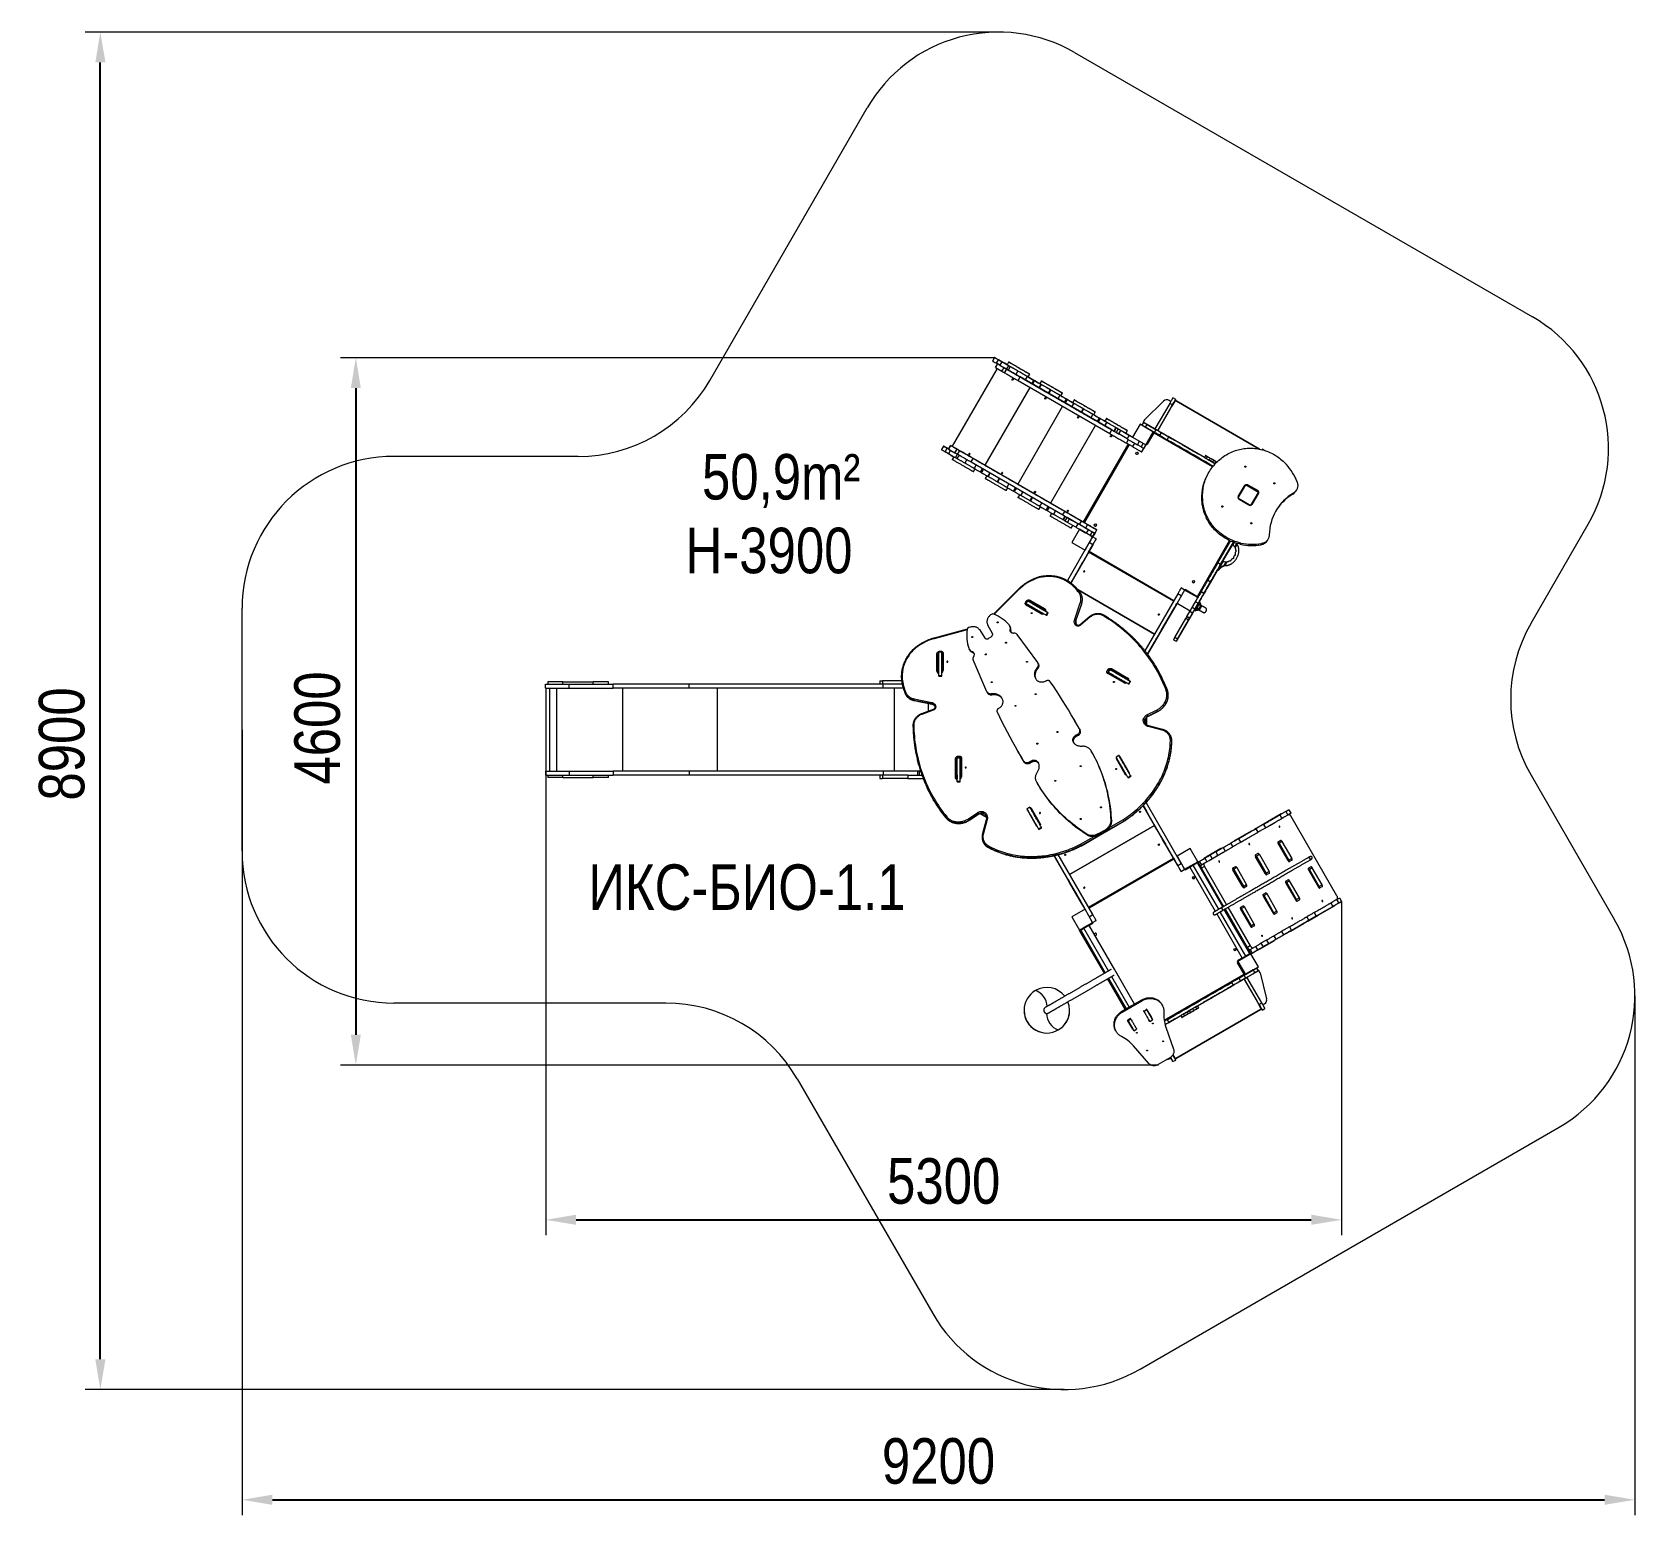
# Model space of a CAD drawing. Header units: millimetres. Extents: x -6089 to 4469, y -5168 to 4598.
import ezdxf

# ---------------------------------------------------------------- set-up
doc = ezdxf.new("R2010")
doc.units = ezdxf.units.MM
for name, color, linetype in [('DIKOM_АРТИКУЛ', 7, 'Continuous'), ('DIKOM_ЗОНА', 80, 'Continuous'), ('DIKOM_РАЗМЕР_ЗОНА', 7, 'Continuous'), ('DIKOM_РАЗМЕР_ОБЪЕКТА', 7, 'Continuous')]:
    doc.layers.add(name, color=color, linetype=linetype)
doc.styles.add('style1', font='arial.ttf', dxfattribs={"width": 0.8})
doc.dimstyles.new('1-50', dxfattribs={"dimtxt": 300, "dimasz": 200, "dimexe": 100, "dimexo": 0, "dimgap": 100, "dimtad": 1, "dimdec": 0, "dimtxsty": 'style1', "dimcen": 0, "dimclrd": 7, "dimclre": 7, "dimadec": 1, "dimazin": 2, "dimtfac": 1, "dimtdec": 0, "dimtmove": 1, "dimatfit": 3, "dimfxl": 0, "dimlwd": 25, "dimlwe": 18, "dimarcsym": 0})

msp = doc.modelspace()

# ---------------------------------------------------------------- texts
at = {"layer": 'DIKOM_АРТИКУЛ', "insert": (-2424.1, -883.2), "char_height": 300, "width": 1667.537, "attachment_point": 1, "style": 'style1'}
msp.add_mtext('ИКС-БИО-1.1', dxfattribs=at)
at = {"layer": 'DIKOM_РАЗМЕР_ОБЪЕКТА', "char_height": 300, "width": 5885.531, "attachment_point": 1, "style": 'style1'}
for s, insert in [('50,9m²', (-1675.9, 1819.7)), ('H-3900', (-1784.1, 1334.2))]:
    msp.add_mtext(s, dxfattribs=dict(at, insert=insert))

# ---------------------------------------------------------------- blocks, each defined once
blk = doc.blocks.new('*D16')
at = {"layer": 'Defpoints', "color": 0, "transparency": 16777216}
for p in [(252, 2454), (-3956, -2205), (1332, -2205)]:
    blk.add_point(p, dxfattribs=at)
at = {"layer": 'DIKOM_РАЗМЕР_ОБЪЕКТА', "color": 7, "lineweight": 18, "transparency": 16777216}
for p, q in [((252, 2454), (-4056, 2454)), ((1332, -2205), (-4056, -2205))]:
    blk.add_line(p, q, dxfattribs=at)
at = {"layer": 'DIKOM_РАЗМЕР_ОБЪЕКТА', "color": 7, "lineweight": 25, "transparency": 16777216}
blk.add_line((-3956, 2254), (-3956, -2005), dxfattribs=at)
at = {"layer": 'DIKOM_РАЗМЕР_ОБЪЕКТА', "color": 7, "transparency": 16777216}
for points in [[(-3989, 2254), (-3923, 2254), (-3956, 2454)], [(-3989, -2005), (-3923, -2005), (-3956, -2205)]]:
    blk.add_solid(points, dxfattribs=at)
at = {"layer": 'DIKOM_РАЗМЕР_ОБЪЕКТА', "color": 0, "transparency": 16777216, "insert": (-4209, 15), "char_height": 300, "attachment_point": 5, "rotation": 90, "style": 'style1'}
blk.add_mtext('4600', dxfattribs=at)
blk = doc.blocks.new('*D15')
at = {"layer": 'Defpoints', "color": 0, "transparency": 16777216}
for p in [(-2705, 275), (2537, -1127), (2537, -3224)]:
    blk.add_point(p, dxfattribs=at)
at = {"layer": 'DIKOM_РАЗМЕР_ОБЪЕКТА', "color": 7, "lineweight": 18, "transparency": 16777216}
for p, q in [((-2705, 275), (-2705, -3324)), ((2537, -1127), (2537, -3324))]:
    blk.add_line(p, q, dxfattribs=at)
at = {"layer": 'DIKOM_РАЗМЕР_ОБЪЕКТА', "color": 7, "lineweight": 25, "transparency": 16777216}
blk.add_line((-2505, -3224), (2337, -3224), dxfattribs=at)
at = {"layer": 'DIKOM_РАЗМЕР_ОБЪЕКТА', "color": 7, "transparency": 16777216}
for points in [[(-2505, -3190), (-2505, -3257), (-2705, -3224)], [(2337, -3190), (2337, -3257), (2537, -3224)]]:
    blk.add_solid(points, dxfattribs=at)
at = {"layer": 'DIKOM_РАЗМЕР_ОБЪЕКТА', "color": 0, "transparency": 16777216, "insert": (-84, -2970), "char_height": 300, "attachment_point": 5, "style": 'style1'}
blk.add_mtext('5300', dxfattribs=at)
blk = doc.blocks.new('*D14')
at = {"layer": 'Defpoints', "color": 0, "transparency": 16777216}
for p in [(-4705, 4), (4469, -1749), (4469, -5068)]:
    blk.add_point(p, dxfattribs=at)
at = {"layer": 'DIKOM_РАЗМЕР_ЗОНА', "color": 7, "lineweight": 18, "transparency": 16777216}
for p, q in [((-4705, 4), (-4705, -5168)), ((4469, -1749), (4469, -5168))]:
    blk.add_line(p, q, dxfattribs=at)
at = {"layer": 'DIKOM_РАЗМЕР_ЗОНА', "color": 7, "lineweight": 25, "transparency": 16777216}
blk.add_line((-4505, -5068), (4269, -5068), dxfattribs=at)
at = {"layer": 'DIKOM_РАЗМЕР_ЗОНА', "color": 7, "transparency": 16777216}
for points in [[(-4505, -5034), (-4505, -5101), (-4705, -5068)], [(4269, -5034), (4269, -5101), (4469, -5068)]]:
    blk.add_solid(points, dxfattribs=at)
at = {"layer": 'DIKOM_РАЗМЕР_ЗОНА', "color": 0, "transparency": 16777216, "insert": (-118, -4814), "char_height": 300, "attachment_point": 5, "style": 'style1'}
blk.add_mtext('9200', dxfattribs=at)
blk = doc.blocks.new('*D13')
at = {"layer": 'Defpoints', "color": 0, "transparency": 16777216}
for p in [(-5639, 4598), (278, 4598), (710, -4342)]:
    blk.add_point(p, dxfattribs=at)
at = {"layer": 'DIKOM_РАЗМЕР_ЗОНА', "color": 7, "lineweight": 18, "transparency": 16777216}
for p, q in [((278, 4598), (-5739, 4598)), ((710, -4342), (-5739, -4342))]:
    blk.add_line(p, q, dxfattribs=at)
at = {"layer": 'DIKOM_РАЗМЕР_ЗОНА', "color": 7, "lineweight": 25, "transparency": 16777216}
blk.add_line((-5639, -4142), (-5639, 4398), dxfattribs=at)
at = {"layer": 'DIKOM_РАЗМЕР_ЗОНА', "color": 7, "transparency": 16777216}
for points in [[(-5672, 4398), (-5605, 4398), (-5639, 4598)], [(-5672, -4142), (-5605, -4142), (-5639, -4342)]]:
    blk.add_solid(points, dxfattribs=at)
at = {"layer": 'DIKOM_РАЗМЕР_ЗОНА', "color": 0, "transparency": 16777216, "insert": (-5892, -90), "char_height": 300, "attachment_point": 5, "rotation": 90, "style": 'style1'}
blk.add_mtext('8900', dxfattribs=at)

# ---------------------------------------------------------------- dimensions: what is measured, and where the dimension line sits
at = {"layer": 'DIKOM_РАЗМЕР_ЗОНА'}
dim = msp.add_linear_dim(base=(-5638.6, 4598.4), p1=(709.9, -4341.7), p2=(277.6, 4598.4), angle=270, text='8900', dimstyle='1-50', override={"dimscale": 1, "dimtix": 0, "dimtofl": 1, "dimtmove": 1, "dimatfit": 3}, dxfattribs=at)
dim.commit()
dim.dimension.update_dxf_attribs({"geometry": '*D13', "text_midpoint": (-5638.6, -90.1), "dimtype": 160})
dim = msp.add_linear_dim(base=(4469.2, -5067.5), p1=(-4705.3, 3.5), p2=(4469.2, -1748.6), text='9200', dimstyle='1-50', dxfattribs=at)
dim.commit()
dim.dimension.update_dxf_attribs({"geometry": '*D14', "text_midpoint": (-118.1, -5067.5), "dimtype": 160})
at = {"layer": 'DIKOM_РАЗМЕР_ОБЪЕКТА'}
dim = msp.add_linear_dim(base=(-3956.1, -2205.1), p1=(252.2, 2454.2), p2=(1331.7, -2205.1), angle=270, text='4600', dimstyle='1-50', override={"dimscale": 1, "dimtix": 0, "dimtofl": 1, "dimtmove": 1, "dimatfit": 3}, dxfattribs=at)
dim.commit()
dim.dimension.update_dxf_attribs({"geometry": '*D16', "text_midpoint": (-3956.1, 15.4), "dimtype": 160})
dim = msp.add_linear_dim(base=(2537.3, -3223.6), p1=(-2705.3, 275), p2=(2537.3, -1127), text='5300', dimstyle='1-50', dxfattribs=at)
dim.commit()
dim.dimension.update_dxf_attribs({"geometry": '*D15', "text_midpoint": (-84, -3223.6), "dimtype": 160})

# ---------------------------------------------------------------- linework, layer by layer
at = {"color": 7, "linetype": 'Continuous', "lineweight": 15}
for p, q in [((251.3, 2454.7), (237.8, 2431.3)), ((251.3, 2454.7), (251.3, 2454.7)), ((263, 2416.8), (276.5, 2440.2)), ((298.3, 2427.6), (276.5, 2440.2)), ((267.6, 2383), (-28.4, 1870.3)), ((270.8, 2412.3), (257.3, 2388.9)), ((257.8, 2388.6), (271.3, 2412)), ((257.8, 2388.6), (299.9, 2364.3)), ((284.8, 2404.2), (263, 2416.8)), ((313.4, 2387.7), (279, 2407.5)), ((298.3, 2427.6), (284.8, 2404.2)), ((299.9, 2364.3), (313.4, 2387.7)), ((316.3, 2417.2), (317.8, 2419.8)), ((317.4, 2354.2), (330.9, 2377.6)), ((317.8, 2419.8), (317.8, 2419.8)), ((317.8, 2419.8), (335, 2409.8)), ((317.8, 2419.8), (335, 2409.8)), ((328.3, 2410.2), (328.3, 2410.2)), ((330.6, 2377.7), (344.1, 2401.1)), ((340, 2372.3), (330.6, 2377.7)), ((344, 2425.4), (333.5, 2407.2)), ((334.7, 2375.4), (334.7, 2375.4)), ((334.8, 2375.3), (334.8, 2375.3)), ((353.5, 2395.7), (340, 2372.3)), ((353.5, 2395.7), (344.1, 2401.1)), ((404.5, 2366.3), (391, 2342.9)), ((391.9, 2342.4), (397.1, 2339.4)), ((405.6, 2303.3), (419.1, 2326.7)), ((1023.6, 1977.7), (419.1, 2326.7)), ((466, 2330.7), (452.5, 2307.4)), ((466, 2330.7), (466, 2330.7)), ((472.1, 2327.2), (482.6, 2345.4)), ((472.1, 2327.2), (472.1, 2327.2)), ((472.1, 2327.2), (472.1, 2327.2)), ((472.1, 2327.2), (472.1, 2327.2)), ((477.3, 2324.2), (477.3, 2324.2)), ((483.2, 2258.5), (187.2, 1745.8)), ((405.6, 2303.3), (1010.1, 1954.3)), ((495.8, 2282.4), (509.3, 2305.7)), ((501, 2279.4), (495.8, 2282.4)), ((514.5, 2302.7), (501, 2279.4)), ((514.5, 2302.7), (509.3, 2305.7)), ((544, 2285.7), (544, 2285.7)), ((544.3, 2254.4), (557.8, 2277.7)), ((557.8, 2277.7), (544.3, 2254.4)), ((544.3, 2254.4), (544.3, 2254.4)), ((559.7, 2300.9), (549.2, 2282.7)), ((550.4, 2250.9), (550.4, 2250.9)), ((550.4, 2250.9), (550.4, 2250.9)), ((557.8, 2277.7), (557.8, 2277.7)), ((618.4, 2242.7), (604.9, 2219.4)), ((607.5, 2217.9), (604.9, 2219.4)), ((621, 2241.2), (607.5, 2217.9)), ((607.5, 2217.9), (612.7, 2214.9)), ((621, 2241.2), (618.4, 2242.7)), ((687.7, 2202.7), (698.2, 2220.9)), ((699.7, 2133.5), (403.7, 1620.8)), ((681.6, 2206.3), (668.1, 2182.9)), ((681.6, 2206.3), (681.7, 2206.2)), ((687.7, 2202.7), (688.4, 2202.4)), ((687.7, 2202.7), (687.7, 2202.7)), ((687.7, 2202.7), (687.7, 2202.7)), ((687.7, 2202.7), (687.7, 2202.7)), ((692.9, 2199.7), (692.9, 2199.7)), ((711.4, 2157.9), (724.9, 2181.3)), ((716.6, 2154.9), (711.4, 2157.9)), ((730.1, 2178.3), (716.6, 2154.9)), ((730.1, 2178.3), (724.9, 2181.3)), ((759.9, 2129.9), (773.4, 2153.3)), ((773.4, 2153.3), (759.9, 2129.9)), ((759.9, 2129.9), (759.9, 2129.9)), ((760.5, 2160.7), (760.5, 2160.7)), ((776.2, 2175.9), (765.7, 2157.7)), ((766.9, 2125.9), (766.9, 2125.9)), ((766.9, 2125.9), (766.9, 2125.9)), ((773.4, 2153.3), (773.4, 2153.3)), ((834.1, 2118.2), (820.6, 2094.9)), ((837.5, 2116.2), (824, 2092.9)), ((837.5, 2116.2), (834.1, 2118.2)), ((1238.7, 2044.1), (1364.9, 2167.5)), ((1404.7, 2152.9), (1307.5, 1984.6)), ((1325.7, 1974.1), (1422.9, 2142.4)), ((1412.2, 2123.9), (1325.7, 1974.1)), ((1400.4, 2172.3), (1400.4, 2172.3)), ((1400.9, 2172), (1400.4, 2172.3)), ((1406.8, 2168.6), (1400.9, 2172)), ((1406.8, 2168.6), (1400.9, 2172)), ((1400.9, 2172), (1400.9, 2172)), ((1422.9, 2142.4), (1404.7, 2152.9)), ((1406.8, 2168.6), (1406.8, 2168.6)), ((1416.6, 2131.5), (1432.3, 2158.7)), ((1438.1, 2166.7), (1419.1, 2133.8)), ((1444.2, 2179.4), (1426, 2189.9)), ((1446.2, 2169), (1446.2, 2169)), ((1446.3, 2168.9), (1446.2, 2169)), ((1446.3, 2168.9), (1995.7, 1851.7)), ((1446.3, 2168.9), (1446.3, 2168.9)), ((1995.7, 1851.7), (1446.3, 2168.9)), ((915.3, 2009), (619.3, 1496.3)), ((824, 2092.9), (820.6, 2094.9)), ((824, 2092.9), (829.2, 2089.9)), ((898.1, 2081.3), (884.6, 2057.9)), ((898.1, 2081.3), (898.1, 2081.3)), ((904.2, 2077.7), (914.7, 2095.9)), ((904.2, 2077.7), (904.8, 2077.4)), ((904.2, 2077.7), (904.2, 2077.7)), ((904.2, 2077.7), (904.2, 2077.7)), ((904.2, 2077.7), (904.2, 2077.7)), ((909.4, 2074.7), (909.4, 2074.7)), ((927.9, 2032.9), (941.4, 2056.3)), ((933.1, 2029.9), (927.9, 2032.9)), ((946.6, 2053.3), (933.1, 2029.9)), ((946.6, 2053.3), (941.4, 2056.3)), ((976.1, 2036.2), (976.1, 2036.2)), ((976.4, 2004.9), (989.9, 2028.3)), ((989.9, 2028.3), (976.4, 2004.9)), ((987.6, 2053.8), (977.1, 2035.6)), ((989.9, 2028.3), (989.9, 2028.3)), ((1210.3, 2016.5), (1160.3, 1929.9)), ((1296.9, 1966.5), (1210.3, 2016.5)), ((1210.3, 2016.5), (1210.5, 2016.4)), ((1223.4, 2009), (1210.5, 2016.4)), ((1223.4, 2009), (1233.9, 2027.1)), ((1233.9, 2027.1), (1233.9, 2027.1)), ((1233.9, 2027.1), (1233.9, 2027.1)), ((1233.9, 2027.1), (1233.9, 2027.1)), ((1245, 1996.5), (1255.5, 2014.6)), ((1316.2, 1979.6), (1255.5, 2014.6)), ((1255.5, 2014.6), (1316.1, 1979.6)), ((1316.1, 1979.6), (1255.5, 2014.6)), ((1255.5, 2014.6), (1316.1, 1979.6)), ((976.4, 2004.9), (976.4, 2004.9)), ((982.5, 2001.4), (982.5, 2001.4)), ((982.5, 2001.4), (982.5, 2001.4)), ((1010.1, 1954.3), (1023.6, 1977.7)), ((1050.6, 1993.3), (1037.1, 1969.9)), ((1039.7, 1968.4), (1037.1, 1969.9)), ((1039.6, 1968.4), (1044.8, 1965.4)), ((1053.2, 1991.8), (1039.7, 1968.4)), ((1053.2, 1991.8), (1050.6, 1993.3)), ((1064.9, 1985), (1051.4, 1961.6)), ((1068.8, 1951.5), (1082.3, 1974.9)), ((1123.5, 1920), (1068.8, 1951.5)), ((1137, 1943.4), (1082.3, 1974.9)), ((1113.8, 1956.8), (1113.8, 1956.8)), ((1113.8, 1956.8), (1113.8, 1956.8)), ((1115.7, 1955.6), (1126.2, 1973.8)), ((1115.7, 1955.6), (1118.1, 1954.2)), ((1115.7, 1955.6), (1134.6, 1944.7)), ((1119.9, 1953.2), (1115.7, 1955.6)), ((1119.9, 1953.2), (1118.1, 1954.2)), ((1119.9, 1953.2), (1119.9, 1953.2)), ((1137, 1943.4), (1123.5, 1920)), ((1125.1, 1950.2), (1125.1, 1950.2)), ((1136.3, 1943.8), (1160.3, 1929.9)), ((1160.3, 1929.9), (1246.9, 1879.9)), ((1245, 1996.5), (1305.6, 1961.5)), ((1246.9, 1879.9), (1296.9, 1966.5)), ((1251, 1886.8), (1292, 1957.8)), ((1297.2, 1954.8), (1256.2, 1883.8)), ((1297, 1966.4), (1292.5, 1958.6)), ((1305.5, 1961.5), (1305.5, 1961.5)), ((1305.6, 1961.5), (1316.1, 1979.6)), ((1340.3, 1941.5), (1350.8, 1959.7)), ((1350.8, 1959.6), (1350.8, 1959.7)), ((1350.8, 1959.6), (1350.8, 1959.6)), ((1350.8, 1959.6), (1350.8, 1959.6)), ((1388.1, 1913.8), (1398.6, 1932)), ((1632.9, 1796.8), (1394.1, 1934.6)), ((1394.5, 1934.4), (1394.5, 1934.4)), ((1402.3, 1929.9), (1407.2, 1927.1)), ((1411, 1924.9), (1413.3, 1923.5)), ((1413.3, 1923.5), (1413.3, 1923.5)), ((1420.1, 1919.6), (1420.3, 1919.5)), ((1420.5, 1919.4), (1420.5, 1919.4)), ((1424.4, 1917.1), (1429.3, 1914.3)), ((1437, 1909.9), (1439.3, 1908.6)), ((-85.2, 1871.9), (-98.7, 1848.5)), ((-85.2, 1871.9), (-85.2, 1871.9)), ((-73.5, 1833.9), (-60, 1857.3)), ((-51.7, 1821.4), (-73.5, 1833.9)), ((-44, 1848.1), (-60, 1857.3)), ((-38.7, 1876.2), (-52.2, 1852.8)), ((-51.7, 1852.5), (-38.2, 1875.9)), ((-51.7, 1852.5), (-9.6, 1828.2)), ((-38.2, 1844.7), (-51.7, 1821.4)), ((3.9, 1851.6), (-38.2, 1875.9)), ((-35.2, 1808.4), (-33.7, 1811)), ((-18, 1798.4), (-35.2, 1808.4)), ((-16.5, 1801), (-27, 1782.8)), ((-9.6, 1828.2), (3.9, 1851.6)), ((-5.9, 1794.9), (7.6, 1818.3)), ((3.5, 1789.5), (-5.9, 1794.9)), ((17, 1812.9), (3.5, 1789.5)), ((7.9, 1818.1), (21.4, 1841.5)), ((25.3, 1839.3), (25.2, 1839.3)), ((25.3, 1839.3), (25.3, 1839.3)), ((82.4, 1806.3), (87.6, 1803.3)), ((835.8, 1371.3), (1131.8, 1884)), ((835.8, 1371.3), (1131.8, 1884)), ((837.4, 1370.4), (1133.4, 1883.1)), ((1159.5, 1868), (1119.6, 1891)), ((1185, 1818.1), (1185, 1818.1)), ((1216.1, 1866.5), (1192.6, 1880.1)), ((1220.1, 1833), (1233.6, 1856.4)), ((1220.1, 1833), (1233.6, 1856.4)), ((1220.1, 1833), (1220.1, 1833)), ((1233.5, 1856.5), (1247, 1879.9)), ((1247, 1879.8), (1233.5, 1856.5)), ((1233.6, 1856.4), (1233.5, 1856.5)), ((1233.6, 1856.4), (1247.1, 1879.8)), ((1247.1, 1879.8), (1233.6, 1856.4)), ((1233.6, 1856.4), (1233.6, 1856.4)), ((1233.6, 1856.4), (1233.6, 1856.4)), ((1246.9, 1879.9), (1247, 1879.8)), ((1247, 1879.8), (1247, 1879.9)), ((1247, 1879.8), (1247.1, 1879.8)), ((1247.1, 1879.8), (1247, 1879.8)), ((1247.1, 1879.8), (1247.1, 1879.8)), ((1486.9, 1881.1), (1486.9, 1881.1)), ((1526.4, 1858.2), (1526.2, 1858.3)), ((1526.4, 1858.2), (1526.8, 1858)), ((1552.4, 1843.2), (1552.2, 1843.3)), ((1552.4, 1843.2), (1552.8, 1843)), ((1640.4, 1809.8), (1632.9, 1796.8)), ((1651.7, 1803.2), (1644.2, 1790.2)), ((2023.9, 1844.7), (2014.1, 1850.4)), ((68, 1783.4), (54.5, 1760)), ((96.1, 1767.2), (109.6, 1790.6)), ((96.1, 1767.2), (700.6, 1418.2)), ((714.1, 1441.6), (109.6, 1790.6)), ((111.6, 1702.8), (122.1, 1721)), ((129.5, 1747.9), (116, 1724.5)), ((144.8, 1770.3), (144.8, 1770.3)), ((164.5, 1696.5), (159.3, 1699.5)), ((191.5, 1743.3), (194.1, 1741.8)), ((240.9, 1714.8), (240.9, 1714.8)), ((240.9, 1714.8), (240.9, 1714.8)), ((1663.2, 1699.9), (1658.8, 1692.2)), ((1672.3, 1791.3), (1664.8, 1778.3)), ((1672.7, 1773.8), (1672.7, 1773.8)), ((1693.6, 1779), (1686.1, 1766.1)), ((1698.6, 1758.8), (1698.6, 1758.8)), ((1709, 1770.1), (1701.5, 1757.1)), ((1701.5, 1757.1), (1704.2, 1755.6)), ((199.2, 1676.5), (188.7, 1658.3)), ((207.8, 1671.5), (207.8, 1671.5)), ((271, 1635), (268.4, 1636.5)), ((298, 1681.8), (303.2, 1678.8)), ((327.2, 1578.3), (337.7, 1596.5)), ((345.1, 1623.4), (331.6, 1600)), ((360.4, 1645.8), (360.4, 1645.8)), ((407.1, 1618.8), (410.6, 1616.8)), ((457.4, 1589.8), (457.4, 1589.8)), ((457.4, 1589.8), (457.4, 1589.8)), ((1903.1, 1616.5), (1853.1, 1529.9)), ((1856.2, 1539.2), (1894.4, 1605.4)), ((1856.3, 1539.4), (1898.8, 1613.1)), ((1894.4, 1605.4), (1898.8, 1613.1)), ((1989.7, 1566.5), (1903.1, 1616.5)), ((1914.2, 1609.7), (1918.6, 1617.3)), ((1918.6, 1617.3), (1982.7, 1580.3)), ((380.1, 1572), (374.9, 1575)), ((415.7, 1551.5), (405.2, 1533.3)), ((423.4, 1547), (423.4, 1547)), ((487.5, 1510), (484.1, 1512)), ((514.5, 1556.8), (519.7, 1553.8)), ((561.6, 1498.4), (548.1, 1475)), ((576.9, 1520.8), (576.9, 1520.8)), ((623.6, 1493.8), (626.2, 1492.3)), ((1622.8, 1470.7), (1627.2, 1478.4)), ((1853.1, 1529.9), (1939.7, 1479.9)), ((1926.6, 1483.1), (1862.5, 1520.1)), ((1939.7, 1479.9), (1989.7, 1566.5)), ((1939.7, 1479.9), (1939.7, 1479.9)), ((1941.2, 1482.5), (1986.1, 1560.3)), ((1988.9, 1561.1), (1946.4, 1487.4)), ((1978.3, 1572.7), (1982.7, 1580.3)), ((1989.7, 1566.5), (1989.7, 1566.5)), ((2215.2, 1555), (2219.7, 1562.6)), ((2235.8, 1575.9), (2240.3, 1583.5)), ((543.7, 1453.3), (554.2, 1471.5)), ((596.6, 1447), (591.4, 1450)), ((627.1, 1429.4), (616.6, 1411.2)), ((639.9, 1422), (639.9, 1422)), ((673, 1465.3), (673, 1465.3)), ((673, 1465.3), (673, 1465.3)), ((700.6, 1418.2), (714.1, 1441.6)), ((703.2, 1385.5), (700.6, 1387)), ((728.4, 1402.2), (714.9, 1378.8)), ((730.1, 1432.3), (735.3, 1429.3)), ((732.3, 1368.7), (745.8, 1392.1)), ((800.5, 1360.5), (745.8, 1392.1)), ((792.5, 1396.3), (792.5, 1396.3)), ((801.5, 1391.1), (817.8, 1381.7)), ((810.1, 1354.9), (823.6, 1378.3)), ((863.5, 1355.3), (823.6, 1378.3)), ((787, 1337.1), (732.3, 1368.7)), ((755.2, 1331.2), (765.7, 1349.4)), ((810.3, 1323.6), (760.3, 1237)), ((800.5, 1360.5), (787, 1337.1)), ((850, 1331.9), (810.1, 1354.9)), ((896.9, 1273.6), (810.3, 1323.6)), ((834.7, 1371.9), (898.2, 1335.3)), ((846.9, 1187), (896.9, 1273.6)), ((863.5, 1355.3), (850, 1331.9)), ((856.1, 1297.2), (869.6, 1320.6)), ((893.1, 1307), (869.6, 1320.6)), ((893.1, 1307), (879.6, 1283.6)), ((896.9, 1273.6), (897, 1273.6)), ((897, 1273.6), (910.5, 1297)), ((910.5, 1297), (897, 1273.6)), ((897, 1273.6), (897.1, 1273.5)), ((897, 1273.6), (897, 1273.6)), ((920.3, 1260.1), (897, 1273.6)), ((920.4, 1260.1), (897, 1273.6)), ((897, 1273.6), (897, 1273.6)), ((897.1, 1273.5), (910.6, 1296.9)), ((910.6, 1296.9), (897.1, 1273.5)), ((897.1, 1273.5), (897.1, 1273.5)), ((910.5, 1297), (910.5, 1297)), ((910.6, 1296.9), (924.1, 1320.3)), ((910.6, 1296.9), (924.1, 1320.3)), ((910.6, 1296.9), (910.6, 1296.9)), ((910.6, 1296.9), (910.6, 1296.9)), ((910.6, 1296.9), (910.6, 1296.9)), ((912, 1345.2), (912, 1345.2)), ((919.2, 1358.4), (919.2, 1358.4)), ((924.1, 1320.3), (924.1, 1320.3)), ((875.1, 1235.7), (730.5, 985.4)), ((898.5, 1222.2), (753, 970.4)), ((760.3, 1237), (846.9, 1187)), ((846.9, 1187), (847, 1187)), ((870.4, 1173.5), (854.4, 1145.8)), ((870.4, 1173.5), (876.2, 1183.6)), ((1429.8, 850.5), (870.4, 1173.5)), ((1429.8, 850.5), (870.4, 1173.5)), ((870.4, 1173.5), (870.4, 1173.5)), ((1429.8, 850.5), (870.4, 1173.5)), ((898.5, 1222.2), (875.1, 1235.7)), ((876.2, 1183.6), (895.4, 1216.8)), ((920.4, 1260.1), (920.3, 1260.1)), ((1722, 1102.7), (1805.1, 1246.5)), ((1740.2, 1092.2), (1824.6, 1238.5)), ((1817.4, 1223.7), (1753.4, 1112.9)), ((1816.9, 1224), (1820, 1222.2)), ((1821.4, 1221.1), (1821.4, 1221.1)), ((1826.3, 1231.2), (1826.3, 1231.4)), ((1838.5, 1186.9), (1838.5, 1186.9)), ((1869.8, 1225.2), (1874.2, 1232.9)), ((2004.8, 1221.6), (2009.3, 1229.3)), ((2048.1, 1250.8), (2052.6, 1258.5)), ((846.9, 1132.8), (768.9, 997.7)), ((787.7, 1030.4), (816.7, 1080.7)), ((828, 1100.1), (799, 1049.9)), ((832.4, 1107.7), (832.3, 1107.7)), ((1719.9, 1056), (1720.9, 1055.4)), ((1740.2, 1092.2), (1722, 1102.7)), ((1726.4, 1055.8), (1730, 1058.5)), ((1751.3, 1101.4), (1751.3, 1101.5)), ((1756, 1111.4), (1752.9, 1113.2)), ((1757.7, 1110.8), (1756, 1111.4)), ((1757.6, 1110.8), (1757.6, 1110.8)), ((1829.1, 1148.1), (1829, 1148.1)), ((761.4, 984.7), (753.1, 970.4)), ((783.3, 1022.9), (783.4, 1022.8)), ((1673.4, 976.4), (1655.2, 986.9)), ((1694.9, 1013.6), (1655.5, 945.4)), ((1655.5, 945.4), (1694.9, 1013.6)), ((1720.4, 1055.7), (1656.4, 944.9)), ((1656.4, 944.9), (1720.4, 1055.7)), ((1667.2, 963.7), (1666.4, 964.2)), ((1668.5, 965.8), (1720.4, 1055.7)), ((1694.9, 1013.6), (1670.7, 971.7)), ((1671.6, 971.2), (1670.7, 971.7)), ((1720.4, 1055.7), (1671.6, 971.2)), ((1694.4, 1010.6), (1694.4, 1010.6)), ((1694.9, 1013.6), (1695.8, 1013.1)), ((1695.1, 1011.9), (1720.4, 1055.7)), ((1696.2, 1013.8), (1695.3, 1014.3)), ((1720.4, 1055.7), (1699.4, 1019.3)), ((1699.5, 1021.6), (1700.4, 1021.1)), ((1700.8, 1021.8), (1720.4, 1055.7)), ((1707.7, 1033.8), (1706.8, 1034.3)), ((403.4, 925), (244.1, 765.7)), ((456.3, 843.8), (460.7, 850.3)), ((468.3, 852.6), (457.8, 834.4)), ((471.8, 850.5), (475.3, 848.5)), ((581.2, 790.8), (482, 848.1)), ((482, 848.1), (482.2, 847.7)), ((482.2, 847.7), (581.5, 790.4)), ((482.8, 847.1), (582.1, 789.8)), ((484.3, 856.7), (583.5, 799.4)), ((1304.8, 634), (801.7, 924.5)), ((1304.8, 634), (801.7, 924.5)), ((801.7, 924.5), (1304.8, 634)), ((815.9, 906.2), (815.6, 906.6)), ((1457.9, 899.2), (1241.3, 524.1)), ((1503.2, 923.6), (1453.2, 837)), ((1503.2, 923.6), (1479.8, 937.1)), ((1503.2, 923.6), (1479.8, 937.1)), ((1479.8, 937.1), (1479.8, 937.1)), ((1589.8, 873.6), (1503.2, 923.6)), ((1503.2, 923.6), (1503.2, 923.6)), ((1503.2, 923.6), (1503.2, 923.6)), ((1513.1, 924.8), (1584.2, 883.8)), ((1539.8, 787), (1589.8, 873.6)), ((1552, 808.2), (1574.4, 847)), ((1592.6, 836.5), (1574.4, 847)), ((1581.3, 878.5), (1581.3, 878.5)), ((1589.8, 873.6), (1589.8, 873.6)), ((1602.2, 846.9), (1599.9, 848.2)), ((1602.2, 846.8), (1599.9, 848.2)), ((1599.9, 848.2), (1599.9, 848.2)), ((1600.6, 850.1), (1600.6, 850.1)), ((1621.7, 886.7), (1610.6, 867.4)), ((1629.5, 900.5), (1611.3, 911)), ((1621.7, 886.7), (1622.5, 886.2)), ((1628.3, 896.2), (1627.4, 896.7)), ((1636.4, 910.2), (1636.4, 910.2)), ((1640.5, 919.4), (1640.5, 919.4)), ((223.6, 759.5), (217.9, 753.8)), ((558.9, 766.8), (460, 823.9)), ((564.2, 769.7), (465.3, 826.8)), ((510.3, 804.1), (510, 803.7)), ((555.2, 774.9), (556.6, 777.3)), ((581.5, 790.4), (581.2, 790.8)), ((584.8, 785.3), (582.7, 786.5)), ((585.2, 785), (600.6, 776.2)), ((591.1, 757.4), (601.6, 775.6)), ((594.4, 755.5), (604.9, 773.7)), ((778, 725.9), (816.1, 839.4)), ((786.8, 721.4), (824.9, 834.9)), ((787, 720.2), (825.1, 833.7)), ((876.3, 746.7), (814.4, 694.9)), ((879.2, 744.4), (817.3, 692.5)), ((1453.2, 837), (1259.2, 501)), ((1350.7, 659.5), (1430.7, 798)), ((1351.7, 661.2), (1429.7, 796.3)), ((1429.7, 796.3), (1351.7, 661.2)), ((1370.6, 693.9), (1399.6, 744.2)), ((1410.8, 763.6), (1381.8, 713.4)), ((1415.2, 771.2), (1415.2, 771.2)), ((1430.7, 798), (1430.7, 798)), ((1433.7, 803.2), (1433.7, 803.2)), ((1555.6, 772.2), (1452.2, 593.1)), ((1453.2, 837), (1539.8, 787)), ((1517.5, 748.3), (1535.6, 737.8)), ((1518.5, 750.1), (1537.1, 782.4)), ((1536.7, 739.6), (1518.5, 750.1)), ((1536.7, 739.6), (1555.3, 771.9)), ((1555.1, 771.5), (1536.7, 739.6)), ((1555.3, 771.9), (1537.1, 782.4)), ((1538.4, 742.6), (1538.4, 742.5)), ((1552.4, 766.7), (1538.9, 743.4)), ((1539.8, 787), (1539.8, 787)), ((1541.2, 747.4), (1553.4, 768.5)), ((1570.2, 797.7), (1552, 808.2)), ((1565.6, 789.5), (1565.6, 789.5)), ((1565.6, 789.5), (1565.6, 789.5)), ((1566.9, 791), (1569.2, 789.7)), ((1570.2, 797.7), (1592.6, 836.5)), ((1584.2, 799.5), (1583.9, 799.7)), ((1599.8, 829.4), (1600.9, 829.1)), ((1600.9, 829.1), (1601.2, 829)), ((1604.5, 844.1), (1604.5, 844.1)), ((70.5, 665.5), (-147.1, 607.1)), ((86.2, 680.1), (93.9, 682.2)), ((150.9, 663.4), (184.7, 610.2)), ((205.7, 695.1), (234.9, 639.2)), ((353.2, 684.1), (349.4, 690.9)), ((354.6, 661.6), (358.5, 654.9)), ((1347.7, 654.3), (1347.7, 654.3)), ((1350.7, 659.5), (1350.7, 659.5)), ((1366.2, 686.4), (1366.2, 686.3)), ((1438.1, 610.6), (1510.6, 736.3)), ((1456.2, 600.1), (1528.8, 725.8)), ((1528.8, 725.8), (1510.6, 736.3)), ((82.7, 536.9), (86.6, 530.2)), ((224.1, 611.9), (213.7, 605.9)), ((535.4, 447.1), (399.2, 630.6)), ((1259.2, 501), (1318.4, 603.6)), ((1259.2, 501), (1305.7, 581.5)), ((1259.2, 501), (1304.7, 579.8)), ((1304.7, 579.8), (1259.2, 501)), ((1285.8, 547.1), (1259.2, 501)), ((1290.2, 554.7), (1290.2, 554.7)), ((1305.7, 581.5), (1305.7, 581.5)), ((1308.7, 586.7), (1308.7, 586.7)), ((1430.1, 596.8), (1448.3, 586.3)), ((1456.2, 600.1), (1438.1, 610.6)), ((1452.2, 593.1), (1448.4, 586.6)), ((-128.4, 388.4), (-128.4, 503)), ((-119.9, 500.7), (-119.9, 386.1)), ((-119.6, 500.2), (-119.9, 500.7)), ((-119.6, 385.6), (-119.6, 500.2)), ((-119.4, 384.8), (-119.4, 499.4)), ((-116.9, 449), (-119.4, 449)), ((-95.9, 514.8), (-116.9, 514.8)), ((-116.9, 360.8), (-116.9, 514.8)), ((-111, 520.2), (-103.3, 520.7)), ((-95.9, 360.8), (-95.9, 514.8)), ((-95.5, 454), (-95.9, 454)), ((-93.1, 504.5), (-93.1, 390.3)), ((-87.9, 507.6), (-87.9, 393.4)), ((105.4, 517.7), (109.3, 511)), ((200.7, 253.9), (109.9, 463.6)), ((540.8, 438.1), (536.9, 444.9)), ((1259.2, 501), (1274.6, 527.6)), ((-2691.7, 319), (-2691.7, 304)), ((-2593.4, 319), (-2691.7, 319)), ((-2593.4, 304), (-2593.4, 319)), ((-2593.4, 319), (-2393.5, 319)), ((-2393.5, 304), (-2393.5, 319)), ((-2291.7, 319), (-2393.5, 319)), ((-2291.7, 304), (-2291.7, 319)), ((-504.8, 325), (-504.8, 304)), ((-504.8, 325), (-485.9, 325)), ((-485.9, 325), (-485.9, 304)), ((-361, 325), (-485.9, 325)), ((-119.9, 386.1), (-119.6, 385.6)), ((-116.9, 360.8), (-95.9, 360.8)), ((-116.9, 357), (-116.9, 360.8)), ((-116.9, 357), (-95.9, 357)), ((-95.9, 400.7), (-93.1, 400.7)), ((-95.9, 357), (-95.9, 360.8)), ((532.8, 413.5), (536.7, 406.8)), ((994.1, 393.9), (998.7, 400.1)), ((1104.9, 311.6), (997.2, 373.2)), ((1010.3, 399.9), (999.8, 381.8)), ((1005.9, 393.9), (1001.3, 387.7)), ((1001.3, 387.7), (1001.5, 387.2)), ((1001.5, 387.2), (1006.2, 393.5)), ((1001.7, 386.1), (1004.1, 389.2)), ((1110.2, 314.5), (1002.5, 376.1)), ((1005.9, 393.9), (1006.2, 393.5)), ((1013.8, 397.9), (1016.4, 396.4)), ((1127.2, 335.7), (1019.5, 397.3)), ((1019.5, 397.3), (1019.7, 396.8)), ((1019.7, 396.8), (1127.4, 335.2)), ((1020.3, 396.2), (1128, 334.6)), ((1021.7, 405.9), (1129.4, 344.3)), ((1095.3, 323.1), (1079.2, 332.4)), ((1097, 322.1), (1098.5, 324.7)), ((1130.8, 330.4), (1124.5, 334)), ((1126.7, 332.7), (1142.5, 323.6)), ((1127.2, 335.7), (1127.4, 335.2)), ((1130.7, 330.4), (1129.8, 330.9)), ((1133.1, 304.8), (1143.6, 323)), ((1136.4, 302.9), (1146.9, 321.1)), ((-2706.3, 277), (-2706.3, 304)), ((-2706.3, 304), (-2551.9, 304)), ((-2706.3, 277), (-2706.3, 304)), ((-2706.3, 304), (-2706.3, 304)), ((-2706.3, 277), (-2551.9, 277)), ((-2706.3, 277), (-2706.3, 277)), ((-2681.3, 277), (-2681.3, -269)), ((-2551.9, 277), (-2551.9, 304)), ((-2551.9, 304), (-2260.5, 304)), ((-2551.9, 277), (-2260.5, 277)), ((-2260.5, 277), (-2260.5, 304)), ((-1760.2, 277), (-2260.5, 277)), ((-1760.2, 277), (-1760.2, 304)), ((-481.7, 304), (-1760.2, 304)), ((-481.7, 277), (-1760.2, 277)), ((-481.7, 277), (-481.7, 304)), ((-467.2, 304), (-481.7, 304)), ((-350.9, 277), (-481.7, 277)), ((-357.5, 304), (-467.2, 304)), ((-337.3, 240.9), (-337.1, 240.6)), ((201.9, 251.5), (205.8, 244.7)), ((231.1, 239.3), (235, 232.6)), ((-162.5, 173.3), (-279.8, 197.1)), ((-279.4, 207), (-162, 183.2)), ((-278.9, 196.3), (-161.6, 172.5)), ((-153.4, 136.2), (-229.2, 108.5)), ((-152.8, 132.5), (-228.6, 104.8)), ((1255.2, 101.6), (1318, 132.5)), ((1259.8, 92.4), (1322.6, 123.3)), ((1260.4, 91.5), (1323.2, 122.4)), ((776.8, 67.7), (772.9, 74.4)), ((811, 6.8), (814.8, 0.1)), ((1240.3, 66.1), (1240.1, 67.1)), ((1252, 36.8), (1252, 85.9)), ((1252, 85.8), (1252, 36.8)), ((1252, 54), (1252, 54)), ((1354.4, 1.4), (1264.1, 24.7)), ((1358.2, 5.3), (1267.9, 28.6)), ((769.2, -76), (773.1, -82.7)), ((781.7, -36.6), (785.6, -43.3)), ((796.6, -27.7), (800.5, -34.4)), ((-7.2, -312), (-6.7, -187.9)), ((1.8, -190.2), (1.3, -314.3)), ((1.6, -314.8), (2.1, -190.7)), ((2.1, -190.7), (1.8, -190.2)), ((1.8, -315.6), (2.3, -191.5)), ((25.1, -180.9), (4.1, -180.9)), ((4.1, -334.9), (4.1, -180.9)), ((9.8, -170.9), (17.5, -169.9)), ((19.3, -179.3), (11.5, -180.2)), ((11.8, -180.7), (11.5, -180.2)), ((11.8, -180.7), (19.5, -179.7)), ((16.5, -180.9), (20.4, -180.5)), ((19.5, -179.7), (19.3, -179.3)), ((25.1, -334.9), (25.1, -180.9)), ((28.7, -186.1), (28.2, -310.2)), ((33.8, -183), (33.3, -307.1)), ((405.1, -138.6), (408.9, -145.4)), ((444.3, -204.9), (448.2, -211.6)), ((481.3, -209.7), (485.2, -216.4)), ((496.5, -201.3), (500.4, -208)), ((536.8, -210.1), (540.7, -216.9)), ((892.3, -144.1), (888.4, -137.4)), ((1070.5, -166.4), (1052.3, -176.9)), ((1113.5, -292.3), (1053.9, -189)), ((1072.6, -169.9), (1074.1, -172.5)), ((1137.8, -278.3), (1077.9, -174.5)), ((-2706.3, -269), (-2706.3, -296)), ((-2706.3, -269), (-2551.9, -269)), ((-2706.3, -269), (-2706.3, -296)), ((-2706.3, -269), (-2706.3, -269)), ((-2706.3, -296), (-2551.9, -296)), ((-2706.3, -296), (-2706.3, -296)), ((-2691.7, -296), (-2691.7, -311)), ((-2593.4, -311), (-2691.7, -311)), ((-2593.4, -311), (-2593.4, -296)), ((-2593.4, -311), (-2393.5, -311)), ((-2551.9, -269), (-2551.9, -296)), ((-2551.9, -269), (-2260.5, -269)), ((-2551.9, -296), (-2260.5, -296)), ((-2393.5, -311), (-2393.5, -296)), ((-2291.7, -311), (-2291.7, -296)), ((-2260.5, -269), (-2260.5, -296)), ((-1760.2, -269), (-2260.5, -269)), ((-1760.2, -296), (-2260.5, -296)), ((-1760.2, -269), (-1760.2, -296)), ((-481.7, -269), (-1760.2, -269)), ((-481.7, -296), (-1760.2, -296)), ((-504.8, -296), (-504.8, -317)), ((-485.9, -296), (-485.9, -317)), ((-481.7, -269), (-481.7, -296)), ((-467.2, -296), (-481.7, -296)), ((-319.8, -296), (-467.2, -296)), ((-319.8, -296), (-319.8, -317)), ((-319.8, -296), (-227.6, -296)), ((-256.7, -269), (-256.7, -296)), ((-245.9, -269), (-256.7, -269)), ((-245.9, -269), (-245.9, -296)), ((-236.8, -269), (-245.9, -269)), ((1.6, -314.8), (1.3, -314.3)), ((1.9, -296), (4.1, -296)), ((4.1, -296), (4.1, -317)), ((25.1, -293), (28.1, -293)), ((25.1, -295), (28.1, -295)), ((28.1, -293), (28.1, -274.4)), ((28.1, -293), (28.1, -295)), ((1096.5, -259.3), (1105.3, -274.6)), ((1106.6, -276.8), (1109.2, -275.3)), ((1113.5, -292.3), (1113.5, -292.3)), ((1129.3, -310.2), (1147.5, -299.7)), ((1131.2, -313.5), (1149.4, -303)), ((1138.2, -283.5), (1136.5, -280.6)), ((-504.8, -317), (-485.9, -317)), ((-319.8, -317), (-485.9, -317)), ((-319.8, -317), (-219.6, -317)), ((2.2, -317), (4.1, -317)), ((4.1, -317), (4.1, -320)), ((4.1, -334.9), (25.1, -334.9)), ((4.1, -338.7), (4.1, -334.9)), ((4.1, -338.7), (25.1, -338.7)), ((25.1, -338.7), (25.1, -334.9)), ((530.5, -344.2), (534.4, -350.9)), ((482.6, -505.8), (464.4, -516.3)), ((466.5, -519.9), (468, -522.5)), ((467.8, -526.8), (527.7, -630.5)), ((492.4, -513.2), (552, -616.5)), ((1457.9, -891.2), (1229.8, -496.1)), ((1281.3, -585.3), (1229.8, -496.1)), ((1229.8, -496.1), (1251.2, -533.1)), ((1262.4, -552.6), (1233.4, -502.3)), ((1481.3, -877.7), (1249.2, -475.6)), ((2188.8, -523.3), (2202.3, -546.7)), ((81.9, -581.2), (140.1, -542.2)), ((145.7, -550.9), (87.5, -589.8)), ((88, -590.8), (146.2, -551.8)), ((155.3, -547.3), (197.8, -571.9)), ((197.7, -571.8), (155.3, -547.3)), ((196.9, -589.7), (172, -679.6)), ((202.2, -588.4), (177.3, -678.2)), ((177.5, -546.4), (178.3, -547.1)), ((182.8, -563.2), (182.8, -563.3)), ((532.1, -633.4), (530.4, -630.5)), ((540.8, -600.5), (532, -585.2)), ((539.5, -604.2), (542.1, -602.7)), ((552, -616.5), (552, -616.5)), ((745.4, -949), (1304.8, -626)), ((745.4, -949), (1304.8, -626)), ((1304.8, -626), (745.4, -949)), ((962.5, -678.6), (1101.9, -598.2)), ((963, -679.6), (1102.4, -599.1)), ((1018.7, -591.8), (1022.6, -598.5)), ((1266.8, -560.2), (1266.8, -560.1)), ((1304.8, -626), (1288.8, -598.3)), ((1304.8, -626), (1304.8, -626)), ((1320.8, -653.7), (1304.8, -626)), ((1962.3, -650.7), (2031.6, -610.7)), ((2022, -619.6), (2035.5, -643)), ((2048.3, -602.7), (2029.1, -613.8)), ((2031.6, -610.7), (2032.3, -611.9)), ((2139.7, -549.9), (2048.3, -602.7)), ((2062.8, -627.2), (2155.2, -573.9)), ((2130.8, -556.8), (2144.3, -580.2)), ((2169.4, -534.5), (2182.9, -557.9)), ((2202.3, -546.7), (2202.3, -546.7)), ((2506.7, -1090.4), (2205.2, -568.1)), ((541.4, -649.6), (559.6, -639.1)), ((543.3, -652.9), (561.5, -642.4)), ((817.7, -750.3), (957, -669.9)), ((962.1, -678.9), (822.7, -759.3)), ((823.3, -760.3), (962.7, -679.8)), ((858.8, -684.1), (862.7, -690.8)), ((931.9, -682.9), (981.1, -654.5)), ((931.9, -682.9), (935.8, -689.6)), ((935.8, -689.6), (984.9, -661.2)), ((981.1, -654.5), (984.9, -661.2)), ((1406.3, -801.8), (1328.3, -666.7)), ((1342.8, -691.8), (1342.8, -691.8)), ((1347.2, -699.4), (1376.2, -749.6)), ((1387.4, -769.1), (1358.4, -718.8)), ((1849.6, -717.4), (1830.4, -728.5)), ((1941, -664.6), (1849.6, -717.4)), ((1857.8, -714.4), (1871.3, -737.8)), ((1864.1, -741.9), (1956.5, -688.6)), ((1963.7, -653.2), (1962.3, -650.7)), ((1962.3, -650.7), (1962.3, -650.7)), ((1963.7, -653.2), (1962.3, -650.7)), ((1972.1, -648.4), (1985.6, -671.8)), ((2119.3, -734.9), (2134.2, -726.3)), ((2144.2, -732.1), (2125, -743.1)), ((2144.2, -732.1), (2209.2, -844.7)), ((643, -825.7), (699.5, -923.5)), ((643, -825.7), (698.5, -921.8)), ((847, -1179), (643, -825.7)), ((643, -825.7), (712.2, -945.6)), ((698.5, -921.8), (643, -825.7)), ((643, -825.7), (668.3, -869.6)), ((679.6, -889.1), (650.6, -838.8)), ((898.5, -1214.2), (670.4, -819.1)), ((870.4, -1165.5), (1429.8, -842.5)), ((870.4, -1165.5), (1429.8, -842.5)), ((870.4, -1165.5), (1429.8, -842.5)), ((1391.8, -776.7), (1391.8, -776.7)), ((1429.8, -842.5), (1413.8, -814.8)), ((1429.8, -842.5), (1429.8, -842.5)), ((1429.8, -842.5), (1435.6, -852.6)), ((1539.8, -779), (1453.2, -829)), ((1453.2, -829), (1453.2, -829)), ((1453.2, -829), (1503.2, -915.6)), ((1589.8, -865.6), (1539.8, -779)), ((1599.9, -863.2), (1635.4, -842.8)), ((1650.9, -832.1), (1631.7, -843.1)), ((1635.4, -842.8), (1648.9, -866.2)), ((1742.3, -779.3), (1650.9, -832.1)), ((1665.4, -856.6), (1757.8, -803.3)), ((1671, -822.2), (1684.5, -845.6)), ((1707.8, -800.9), (1721.3, -824.3)), ((1756.2, -773), (1769.7, -796.4)), ((1806, -744.3), (1819.5, -767.7)), ((1970.3, -820.9), (1985.2, -812.3)), ((2035.3, -945), (1970.3, -832.4)), ((1995.2, -818.1), (1976, -829.2)), ((1976, -829.2), (2041, -941.7)), ((1995.2, -818.1), (2060.2, -930.7)), ((2184.3, -859), (2119.3, -746.4)), ((2125, -743.1), (2190, -855.7)), ((684, -896.7), (684, -896.6)), ((699.5, -923.5), (699.5, -923.5)), ((702.5, -928.7), (702.5, -928.7)), ((1435.6, -852.6), (1454.8, -885.8)), ((1457.9, -891.2), (1481.3, -877.7)), ((1479.8, -929.1), (1503.2, -915.6)), ((1479.8, -929.1), (1503.2, -915.6)), ((1479.8, -929.1), (1479.8, -929.1)), ((1503.2, -915.6), (1589.8, -865.6)), ((1503.2, -915.6), (1503.2, -915.6)), ((1503.2, -915.6), (1503.2, -915.6)), ((1529.2, -900.6), (1531.2, -904)), ((1529.2, -900.6), (1531.2, -904)), ((1531.2, -904), (1531.2, -904)), ((1536.8, -900.8), (1705, -1192.2)), ((1728.4, -1178.7), (1560.2, -887.3)), ((1563.8, -880.6), (1565.8, -884)), ((1565.8, -884), (1565.8, -884)), ((1589.8, -865.6), (1594.7, -874.2)), ((1589.8, -865.6), (1589.8, -865.6)), ((1594.8, -874.3), (1760, -1160.5)), ((1599.9, -863.2), (1613.4, -886.6)), ((1604.8, -891.6), (1612.3, -887.3)), ((1612.3, -887.3), (1614.3, -886.1)), ((1613.4, -886.6), (1648.9, -866.2)), ((1633.9, -874.8), (1614.7, -885.9)), ((1657.2, -861.4), (1633.9, -874.8)), ((1633.9, -897.9), (1779.2, -1149.4)), ((1821.3, -906.9), (1836.2, -898.3)), ((1886.3, -1031), (1821.3, -918.5)), ((1846.1, -904.1), (1827, -915.2)), ((1827, -915.2), (1892, -1027.8)), ((1846.1, -904.1), (1911.1, -1016.7)), ((2060.2, -930.7), (2041, -941.7)), ((2060.2, -942.2), (2045.3, -950.8)), ((2209.2, -844.7), (2190, -855.7)), ((2209.2, -856.2), (2194.3, -864.8)), ((2311.6, -864.1), (2328.5, -854.3)), ((2333.7, -899.8), (2318.8, -908.4)), ((2318.9, -919.9), (2383.9, -1032.5)), ((2343.7, -905.6), (2324.5, -916.6)), ((2389.5, -1029.2), (2324.5, -916.6)), ((2408.7, -1018.2), (2343.7, -905.6)), ((741.5, -996.3), (741.5, -996.3)), ((744.5, -1001.5), (824.5, -1140)), ((744.5, -1001.5), (744.5, -1001.5)), ((745.5, -1003.2), (823.5, -1138.3)), ((823.5, -1138.3), (745.5, -1003.2)), ((760, -1028.3), (760, -1028.3)), ((764.3, -1035.9), (793.3, -1086.1)), ((804.6, -1105.6), (775.6, -1055.3)), ((1554.1, -971), (1554.1, -971)), ((1911.1, -1016.7), (1892, -1027.8)), ((1911.2, -1028.2), (1896.3, -1036.8)), ((2184.7, -985.8), (2169.8, -994.4)), ((2169.8, -1005.9), (2234.8, -1118.5)), ((2194.7, -991.6), (2175.5, -1002.7)), ((2240.5, -1115.2), (2175.5, -1002.7)), ((2259.7, -1104.2), (2194.7, -991.6)), ((2408.7, -1018.2), (2389.5, -1029.2)), ((2393.8, -1038.3), (2408.7, -1029.7)), ((809, -1113.2), (809, -1113.2)), ((824.5, -1140), (824.5, -1140)), ((827.5, -1145.2), (827.5, -1145.2)), ((1886.7, -1157.8), (1871.8, -1166.5)), ((2035.7, -1071.8), (2020.8, -1080.4)), ((2020.8, -1092), (2085.8, -1204.5)), ((2045.7, -1077.6), (2026.5, -1088.7)), ((2091.5, -1201.3), (2026.5, -1088.7)), ((2110.7, -1190.2), (2045.7, -1077.6)), ((2259.7, -1104.2), (2240.5, -1115.2)), ((2244.8, -1124.3), (2259.7, -1115.7)), ((2397.8, -1207.5), (2490.2, -1154.2)), ((2398.3, -1208.9), (2489.7, -1156.2)), ((2465.8, -1137), (2479.3, -1160.4)), ((2489.7, -1156.2), (2470.5, -1167.2)), ((2491.3, -1153.5), (2494, -1151.9)), ((2504.4, -1114.8), (2517.9, -1138.1)), ((2523.8, -1103.5), (2537.3, -1126.9)), ((2537.3, -1126.9), (2537.3, -1126.9)), ((847, -1179), (760.4, -1229)), ((760.4, -1229), (760.4, -1229.1)), ((760.4, -1229), (810.4, -1315.6)), ((760.4, -1229.1), (810.4, -1315.7)), ((810.4, -1315.6), (897, -1265.6)), ((897, -1265.6), (847, -1179)), ((897, -1265.6), (920.3, -1252.1)), ((897, -1265.6), (920.3, -1252.1)), ((897, -1265.6), (897, -1265.6)), ((897, -1265.6), (897, -1265.6)), ((920.3, -1252.1), (920.3, -1252.1)), ((1714.5, -1208.7), (1882.8, -1500.1)), ((1906.2, -1486.6), (1737.9, -1195.2)), ((1769.5, -1176.9), (1934.8, -1463.2)), ((1788.7, -1165.9), (1935.4, -1420.1)), ((1871.8, -1178), (1936.8, -1290.6)), ((1896.6, -1163.6), (1877.5, -1174.7)), ((1942.5, -1287.3), (1877.5, -1174.7)), ((1961.6, -1276.2), (1896.6, -1163.6)), ((2110.7, -1190.2), (2091.5, -1201.3)), ((2095.8, -1210.3), (2110.7, -1201.7)), ((2307.1, -1228.6), (2320.6, -1252)), ((2313.8, -1259.5), (2312.3, -1256.9)), ((2313.8, -1259.5), (2312.3, -1256.9)), ((2383.1, -1219.5), (2313.8, -1259.5)), ((2383.1, -1219.5), (2313.8, -1259.5)), ((2313.8, -1259.5), (2313.8, -1259.5)), ((2357, -1199.8), (2370.5, -1223.2)), ((2398.3, -1208.9), (2379.1, -1220)), ((2379.6, -1218), (2388.1, -1213.1)), ((2382.3, -1218.2), (2383.1, -1219.5)), ((2383.1, -1219.5), (2383.1, -1219.5)), ((821.1, -1334.3), (810.4, -1315.6)), ((810.4, -1315.6), (974.8, -1600.5)), ((810.4, -1315.6), (823.9, -1339)), ((823.9, -1339), (810.4, -1315.6)), ((810.4, -1315.6), (810.4, -1315.7)), ((810.4, -1315.7), (810.4, -1315.7)), ((814, -1319.5), (814, -1319.5)), ((815.4, -1324.3), (974.8, -1600.5)), ((815.4, -1324.3), (815.4, -1324.3)), ((823.9, -1339), (823.9, -1339)), ((974.8, -1600.5), (823.9, -1339)), ((823.9, -1339), (823.9, -1339)), ((823.9, -1339), (823.9, -1339)), ((823.9, -1339), (823.9, -1339)), ((836.3, -1300.6), (1000.8, -1585.5)), ((838.3, -1304), (836.3, -1300.6)), ((838.3, -1304), (836.3, -1300.6)), ((836.3, -1300.6), (836.3, -1300.6)), ((838.3, -1304), (838.3, -1304)), ((838.3, -1304), (838.3, -1304)), ((1042.8, -1578.1), (871, -1280.6)), ((873, -1284), (871, -1280.6)), ((873, -1284), (873, -1284)), ((908.1, -1344.9), (908, -1344)), ((923, -1343.7), (923, -1343.7)), ((1961.6, -1276.2), (1942.5, -1287.3)), ((1946.8, -1296.4), (1961.7, -1287.8)), ((2091.2, -1353.2), (2104.7, -1376.6)), ((2141, -1324.5), (2154.5, -1347.9)), ((2199.6, -1323.6), (2180.4, -1334.7)), ((2180.9, -1332.7), (2189.4, -1327.7)), ((2192.8, -1294.6), (2206.3, -1318)), ((2199.1, -1322.2), (2291.5, -1268.8)), ((2199.6, -1323.6), (2291, -1270.9)), ((2291, -1270.9), (2271.8, -1281.9)), ((1939.8, -1471.8), (1853.2, -1521.8)), ((1939.8, -1471.8), (1934.8, -1463.3)), ((1934.9, -1443.5), (1970.4, -1423)), ((1934.9, -1443.5), (1948.4, -1466.8)), ((1936.1, -1468), (1936.1, -1468)), ((1939.8, -1471.9), (1947.3, -1467.5)), ((1989.8, -1558.4), (1939.8, -1471.8)), ((1948.4, -1466.8), (1983.9, -1446.4)), ((1970.4, -1423), (1983.9, -1446.4)), ((2000.9, -1438.3), (1981.7, -1449.4)), ((1982.2, -1447.4), (1990.7, -1442.4)), ((2000.4, -1436.9), (2092.8, -1383.5)), ((2000.9, -1438.3), (2092.3, -1385.5)), ((2006, -1402.5), (2019.5, -1425.8)), ((2042.8, -1381.2), (2056.3, -1404.6)), ((2092.3, -1385.5), (2073.1, -1396.6)), ((1893, -1602.8), (1852, -1531.8)), ((1853.2, -1521.8), (1853.2, -1521.9)), ((1853.2, -1521.8), (1903.2, -1608.4)), ((1857.2, -1528.8), (1898.2, -1599.8)), ((1877.2, -1503.3), (1879.2, -1506.8)), ((1877.2, -1503.3), (1877.2, -1503.3)), ((1955.1, -1578.4), (1894.5, -1613.4)), ((1903.2, -1608.4), (1989.8, -1558.4)), ((1911.8, -1483.3), (1913.8, -1486.8)), ((1955.1, -1578.4), (1965.6, -1596.6)), ((1976.8, -1566), (1989.8, -1558.5)), ((1976.8, -1565.9), (1987.3, -1584.1)), ((1989.8, -1558.4), (1989.8, -1558.5)), ((995.8, -1636.9), (1111.9, -1837.9)), ((1111.9, -1837.9), (995.8, -1636.9)), ((995.8, -1636.9), (1111.9, -1837.9)), ((1021.8, -1621.9), (1137.9, -1822.9)), ((1172.6, -1802.9), (1049.2, -1589.2)), ((1588.3, -1814.5), (1827.1, -1676.6)), ((1810.1, -1686.4), (1807.9, -1687.7)), ((1807.9, -1687.7), (1807.9, -1687.7)), ((1812, -1661), (1822.5, -1679.2)), ((1818.9, -1681.3), (1814, -1684.2)), ((1826.6, -1676.9), (1826.6, -1676.9)), ((1827.1, -1676.6), (1826.9, -1676.7)), ((1859.9, -1633.4), (1870.4, -1651.6)), ((1870.4, -1651.6), (1870.4, -1651.6)), ((1870.4, -1651.6), (1870.4, -1651.6)), ((1870.4, -1651.6), (1870.4, -1651.6)), ((1894.5, -1613.4), (1905, -1631.6)), ((1982, -1787), (1895.5, -1637.1)), ((1895.5, -1637.1), (1992.7, -1805.5)), ((1903.1, -1608.4), (1898.5, -1600.4)), ((1899.5, -1604.6), (1899.5, -1604.6)), ((1905, -1631.6), (1965.6, -1596.6)), ((1965.6, -1596.6), (1905, -1631.6)), ((1905, -1631.6), (1965.6, -1596.6)), ((1965.6, -1596.6), (1905, -1631.6)), ((2010.8, -1795), (1913.7, -1626.6)), ((1987.3, -1584.1), (1987.3, -1584.1)), ((1987.3, -1584.1), (1987.3, -1584.1)), ((1987.3, -1584.1), (1987.3, -1584.1)), ((1999.6, -1596.8), (2043.4, -1767.8)), ((1090.3, -1850.4), (1220.2, -1775.4)), ((1093.5, -1855.9), (1223.4, -1780.9)), ((1220.2, -1775.4), (1223.4, -1780.9)), ((1629.3, -1790.8), (1629.3, -1790.8)), ((1668.8, -1768), (1668.4, -1768.2)), ((1668.8, -1768), (1668.9, -1767.9)), ((1694.7, -1753), (1694.4, -1753.2)), ((1694.7, -1753), (1694.9, -1752.9)), ((1734.3, -1730.2), (1734.3, -1730.2)), ((1784.2, -1701.4), (1781.9, -1702.7)), ((1796.8, -1694.1), (1791.9, -1696.9)), ((1800.6, -1691.9), (1800.6, -1691.9)), ((1801.1, -1691.6), (1800.9, -1691.7)), ((1986.3, -1794.5), (2002.1, -1821.8)), ((2044.3, -1774.7), (2044.3, -1774.7)), ((445.7, -1846.8), (445.7, -1846.8)), ((745.6, -1840.7), (745.6, -1840.7)), ((1090.3, -1850.4), (1093.5, -1855.9)), ((1132.1, -1904.8), (1140.7, -1899.8)), ((1148.9, -1902), (1145.4, -1895.8)), ((1235.6, -1852), (1232, -1845.8)), ((1253.7, -1841.5), (1235.6, -1852)), ((1253.7, -1841.5), (1250.1, -1835.3)), ((1254.3, -1840.4), (1283.8, -1891.5)), ((1254.3, -1840.5), (1286.9, -1897)), ((1262.4, -1854.5), (1261.5, -1855)), ((1283.8, -1891.5), (1262.4, -1854.5)), ((1283.8, -1891.5), (1286.9, -1897)), ((1355.3, -1809.4), (1352.1, -1803.9)), ((1394.1, -1926.6), (1477.8, -1878.3)), ((1443.2, -1898.2), (1443.4, -1898.1)), ((1443.3, -1898.2), (1443.3, -1898.2)), ((2003.9, -1839), (1446.2, -2161)), ((1446.2, -2161), (2003.9, -1839)), ((1477.8, -1878.3), (1485.3, -1891.3)), ((1487.6, -1889.9), (1480.1, -1876.9)), ((1503.1, -1881), (1495.6, -1868)), ((1527.1, -1867.1), (1519.6, -1854.1)), ((1522.5, -1852.4), (1522.5, -1852.5)), ((1542.6, -1858.2), (1535.1, -1845.2)), ((1548.5, -1837.4), (1548.5, -1837.4)), ((1563.9, -1845.9), (1556.4, -1832.9)), ((1584.5, -1834), (1577, -1821)), ((1595.8, -1827.5), (1588.3, -1814.5)), ((2006.1, -1830.8), (1987.1, -1797.9)), ((1992.7, -1805.5), (2010.8, -1795)), ((2003.9, -1839), (2003.9, -1839)), ((2006.9, -1833.7), (2006.9, -1833.7)), ((2014, -1842.4), (2032.2, -1831.9)), ((2023.4, -1804.7), (2029.3, -1801.3)), ((2023.4, -1804.7), (2029.3, -1801.3)), ((2023.4, -1804.7), (2023.4, -1804.7)), ((2029.3, -1801.3), (2029.3, -1801.3)), ((670.7, -1973.6), (670.7, -1973.6)), ((670.7, -1973.7), (670.7, -1973.7)), ((670.7, -1973.7), (670.7, -1973.7)), ((1049, -1978.9), (1052.2, -1984.4)), ((1130.8, -1912.5), (1127.2, -1906.3)), ((1162.2, -1969), (1129.6, -1912.5)), ((1148.9, -1902), (1130.8, -1912.5)), ((1138.5, -1926), (1137.7, -1926.5)), ((1138.5, -1926), (1161.4, -1965.6)), ((1167, -1975.3), (1163.4, -1969.1)), ((1168.9, -1978.5), (1187.1, -1968)), ((1271.8, -1914.8), (1268.2, -1908.6)), ((1273.7, -1918), (1291.9, -1907.5)), ((1379.6, -1954.3), (1429.8, -2099.9)), ((1388.1, -1905.8), (1398.6, -1924)), ((1394.8, -1926.2), (1394.8, -1926.2)), ((1409.4, -1917.8), (1410, -1917.4)), ((1417.3, -1913.2), (1417.5, -1913.1)), ((1417.3, -1913.2), (1417.3, -1913.2)), ((1417.3, -1913.2), (1417.3, -1913.2)), ((1420.7, -1911.2), (1420.7, -1911.2)), ((1420.7, -1911.2), (1420.7, -1911.2)), ((1428, -1907), (1428.6, -1906.6)), ((1266.5, -2194.2), (1165.5, -2077.9)), ((1405.8, -2157), (1327.9, -2202)), ((1406.8, -2160.7), (1400.8, -2164.1)), ((1400.8, -2164.1), (1406.8, -2160.7)), ((1400.8, -2164.1), (1400.8, -2164.1)), ((1406.8, -2160.7), (1406.8, -2160.7)), ((1409.8, -2155.4), (1409.8, -2155.4)), ((1410, -2154.3), (1414, -2161.3)), ((1438, -2158.8), (1425.6, -2137.3)), ((1425.6, -2137.3), (1438, -2158.8)), ((1426, -2181.9), (1444.2, -2171.4)), ((1438, -2158.8), (1438, -2158.8)), ((1446.2, -2161), (1446.2, -2161))]:
    msp.add_line(p, q, dxfattribs=at)
at = {"color": 8, "linetype": 'Continuous', "lineweight": 15}
for p, q in [((334.8, 2375.3), (334.8, 2375.3)), ((544, 2285.7), (544, 2285.7)), ((760.5, 2160.7), (760.5, 2160.7)), ((1255.5, 2014.6), (1255.5, 2014.6)), ((1119.6, 1891), (1133.1, 1914.4)), ((1192.6, 1880.1), (1206.1, 1903.5)), ((1686.5, 1734.6), (1302.7, 1956.2)), ((1316.1, 1979.6), (1316.1, 1979.6)), ((1394.5, 1934.4), (1394.5, 1934.4)), ((1402.3, 1929.9), (1402.3, 1929.9)), ((1407.2, 1927.1), (1407.2, 1927.1)), ((1411, 1924.9), (1411, 1924.9)), ((25.3, 1839.3), (25.3, 1839.3)), ((1138.6, 1880.1), (842.6, 1367.4)), ((1173, 1891.4), (1159.5, 1868)), ((1229.6, 1889.9), (1216.1, 1866.5)), ((1534.9, 1853.3), (1534.9, 1853.3)), ((1543.8, 1848.2), (1543.8, 1848.2)), ((159.3, 1699.5), (172.8, 1722.9)), ((178, 1719.9), (164.5, 1696.5)), ((207.8, 1671.5), (221.3, 1694.9)), ((221.3, 1694.9), (207.8, 1671.5)), ((281.9, 1659.9), (268.4, 1636.5)), ((284.5, 1658.4), (271, 1635)), ((374.9, 1575), (388.4, 1598.4)), ((393.6, 1595.4), (380.1, 1572)), ((423.4, 1547), (436.9, 1570.4)), ((436.9, 1570.4), (423.4, 1547)), ((497.6, 1535.4), (484.1, 1512)), ((501, 1533.4), (487.5, 1510)), ((591.4, 1450), (604.9, 1473.4)), ((610.1, 1470.4), (596.6, 1447)), ((639.9, 1422), (653.4, 1445.4)), ((653.4, 1445.4), (639.9, 1422)), ((714.1, 1410.4), (700.6, 1387)), ((716.7, 1408.9), (703.2, 1385.5)), ((873.4, 1178.7), (1432.8, 855.7)), ((1589.6, 885.3), (1799.6, 1249)), ((1833.5, 1206.9), (1833.5, 1206.8)), ((1837.3, 1172.5), (1837.4, 1172.5)), ((816.7, 1080.7), (816.7, 1080.7)), ((1776.1, 1107.4), (1776.1, 1107.4)), ((1780.7, 1160.2), (1780.7, 1160.2)), ((1829.4, 1148.2), (1830, 1148.4)), ((783.4, 1022.8), (783.3, 1022.9)), ((787.7, 1030.4), (787.7, 1030.4)), ((1699.4, 1019.3), (1699.4, 1019.3)), ((406.8, 923), (248, 764.3)), ((1481.3, 885.7), (1457.9, 899.2)), ((1631.5, 903.9), (1631.5, 903.9)), ((1636.4, 910.2), (1636.4, 910.2)), ((1640.5, 919.4), (1640.5, 919.4)), ((1655.5, 945.4), (1655.5, 945.4)), ((1656.4, 944.9), (1656.4, 944.9)), ((553.4, 776), (554.8, 778.4)), ((582.7, 786.5), (582.7, 786.5)), ((1399.6, 744.2), (1399.5, 744.2)), ((1541.2, 747.4), (1541.2, 747.4)), ((1553.4, 768.5), (1553.4, 768.5)), ((1583.9, 799.7), (1583.1, 800.5)), ((69.8, 661.4), (-147.1, 603.2)), ((1347.7, 654.3), (1347.7, 654.3)), ((1366.2, 686.3), (1366.2, 686.4)), ((1370.6, 693.9), (1370.5, 693.9)), ((1274.6, 527.6), (1274.5, 527.7)), ((-116.9, 399), (-119.4, 399)), ((-95.9, 402.7), (-93.1, 402.7)), ((1006.2, 393.5), (1007.2, 394.6)), ((1006.3, 393.2), (1006.2, 393.5)), ((1095.3, 323.1), (1096.8, 325.7)), ((-2632.2, -269), (-2632.2, 277)), ((-2198.1, -269), (-2198.1, 277)), ((-1572.8, -269), (-1572.8, 277)), ((-408.9, -269), (-408.9, 277)), ((1389.7, 263.2), (1389.5, 263.5)), ((-183.9, 125), (-183.9, 177)), ((10.3, -180.9), (11.8, -180.7)), ((11.8, -180.7), (12, -180.9)), ((1105.3, -274.6), (1107.9, -273.1)), ((1136.5, -280.6), (1136.5, -280.6)), ((-67.4, -577.6), (-67.2, -577.9)), ((530.4, -630.5), (530.4, -630.5)), ((538.2, -602), (540.8, -600.5)), ((1009, -639.9), (1096.5, -589.3)), ((1251.2, -533.1), (1251.2, -533.1)), ((1342.8, -691.8), (1342.8, -691.8)), ((1347.2, -699.4), (1347.2, -699.4)), ((2134.2, -726.3), (2119.2, -735)), ((1376.2, -749.6), (1376.2, -749.6)), ((1985.2, -812.3), (1970.2, -821)), ((668.3, -869.6), (668.4, -869.6)), ((1432.8, -847.7), (873.4, -1170.7)), ((1537.8, -902.6), (1513.1, -916.8)), ((1584.1, -875.8), (1561.2, -889.1)), ((1754.8, -1163.5), (1589.6, -877.3)), ((1633.9, -897.9), (1614.8, -908.9)), ((1836.2, -898.3), (1821.2, -907)), ((2333.7, -899.8), (2318.7, -908.5)), ((741.5, -996.3), (741.5, -996.3)), ((760, -1028.3), (760, -1028.3)), ((764.3, -1035.9), (764.4, -1035.9)), ((2184.7, -985.8), (2169.7, -994.5)), ((793.3, -1086.1), (793.4, -1086.1)), ((1886.7, -1157.8), (1871.7, -1166.5)), ((2035.7, -1071.8), (2020.7, -1080.5)), ((875.1, -1227.7), (898.5, -1214.2)), ((1929.6, -1466.2), (1764.3, -1179.9)), ((974.8, -1600.5), (815.4, -1324.3)), ((820.6, -1321.3), (980, -1597.5)), ((839.4, -1305.8), (822, -1315.8)), ((893, -1274.8), (874, -1285.8)), ((1905.2, -1484.9), (1928.1, -1471.7)), ((1935.4, -1420.1), (1916.3, -1431.1)), ((1857.1, -1512.7), (1881.8, -1498.4)), ((1877.2, -1503.3), (1879.2, -1506.8)), ((1111.9, -1837.9), (995.8, -1636.9)), ((1001, -1633.9), (1117.1, -1834.9)), ((1368.8, -1910.1), (1891.5, -1608.3)), ((1810.1, -1686.4), (1810.1, -1686.4)), ((1814, -1684.2), (1814, -1684.2)), ((1818.9, -1681.3), (1818.9, -1681.3)), ((1826.6, -1676.9), (1826.6, -1676.9)), ((1905, -1631.6), (1905, -1631.6)), ((1965.6, -1596.6), (1965.6, -1596.6)), ((1677.3, -1763.1), (1677.3, -1763.1)), ((1686.2, -1757.9), (1686.2, -1757.9)), ((1443.2, -1898.2), (1443.3, -1898.2)), ((1409.4, -1917.8), (1409.4, -1917.8)), ((1410, -1917.4), (1410, -1917.4))]:
    msp.add_line(p, q, dxfattribs=at)
at = {"color": 7, "linetype": 'Continuous', "lineweight": 15, "flags": 128}
for points in [[(237.8, 2431.3), (237.9, 2431.2), (238.5, 2430.9), (239.4, 2430.4), (240.6, 2429.7), (242.2, 2428.8), (244.1, 2427.7), (246.4, 2426.3), (249.1, 2424.8), (252, 2423.1), (255.3, 2421.2), (259, 2419.1), (263, 2416.8)], [(276.5, 2440.2), (272.5, 2442.5), (268.8, 2444.6), (265.5, 2446.5), (262.6, 2448.2), (259.9, 2449.7), (257.6, 2451.1), (255.7, 2452.2), (254.1, 2453.1), (252.9, 2453.8), (252, 2454.3), (251.4, 2454.6), (251.3, 2454.7)], [(251.3, 2454.7), (251.4, 2454.6), (251.9, 2454.4), (252.7, 2453.9), (253.8, 2453.3), (255.2, 2452.5), (256.9, 2451.5), (258.9, 2450.3), (261.2, 2449), (263.8, 2447.5), (266.6, 2445.9), (269.7, 2444.1), (273.1, 2442.1), (276.6, 2440.1), (280.5, 2437.9), (284.5, 2435.6), (288.7, 2433.1), (293.1, 2430.6), (297.6, 2428), (302.3, 2425.2), (307.2, 2422.4), (312.1, 2419.6), (317.2, 2416.7), (322.3, 2413.7), (327.4, 2410.7), (332.7, 2407.7), (333.5, 2407.2)], [(257.3, 2388.9), (257.4, 2388.8), (257.8, 2388.6)], [(284.8, 2404.2), (285.7, 2403.7), (286.9, 2403), (288.4, 2402.1), (290.2, 2401.1), (292.2, 2399.9), (294.4, 2398.6), (296.9, 2397.2), (299.4, 2395.8), (302.1, 2394.2), (304.9, 2392.6), (307.7, 2391), (310.5, 2389.4), (313.3, 2387.7), (316, 2386.2), (318.7, 2384.6), (321.2, 2383.2), (323.5, 2381.8), (325.6, 2380.6), (327.6, 2379.5), (329.2, 2378.5), (330.6, 2377.7)], [(344.1, 2401.1), (342.7, 2401.9), (341.1, 2402.9), (339.1, 2404), (337, 2405.2), (334.7, 2406.6), (332.2, 2408), (329.5, 2409.5), (326.8, 2411.1), (324, 2412.7), (321.2, 2414.4), (318.4, 2416), (315.6, 2417.6), (312.9, 2419.1), (310.4, 2420.6), (307.9, 2422), (305.7, 2423.3), (303.7, 2424.4), (301.9, 2425.5), (300.4, 2426.3), (299.2, 2427), (298.3, 2427.6)], [(299.9, 2364.3), (301.2, 2363.6), (302.7, 2362.7), (304.4, 2361.7), (306.5, 2360.5), (308.8, 2359.1), (311.4, 2357.6), (314.3, 2356), (317.4, 2354.2)], [(312.8, 2419.2), (312.9, 2419.1), (313.4, 2418.9), (314.1, 2418.5), (315, 2417.9), (316, 2417.4), (317, 2416.8), (318, 2416.2), (318.8, 2415.7), (319.4, 2415.4), (319.7, 2415.2), (319.7, 2415.2), (319.4, 2415.4), (318.8, 2415.7), (318, 2416.2), (317, 2416.8), (316, 2417.4), (315, 2417.9), (314.1, 2418.5), (313.4, 2418.9), (312.9, 2419.1), (312.8, 2419.2)], [(330.9, 2377.6), (327.8, 2379.4), (324.9, 2381), (322.3, 2382.5), (320, 2383.9), (317.9, 2385.1), (316.2, 2386.1), (314.7, 2386.9), (313.4, 2387.7)], [(317.4, 2354.2), (322.5, 2351.2), (328, 2348.1), (333.7, 2344.8), (339.7, 2341.3), (346, 2337.7), (352.6, 2333.9), (359.4, 2329.9), (366.5, 2325.9), (373.8, 2321.6), (381.4, 2317.2), (389.2, 2312.7), (397.3, 2308.1), (405.6, 2303.3)], [(318.6, 2415.9), (318.7, 2415.8), (319.2, 2415.5), (319.9, 2415.1), (320.8, 2414.6), (321.8, 2414), (322.8, 2413.4), (323.8, 2412.9), (324.6, 2412.4), (325.2, 2412.1), (325.5, 2411.9), (325.5, 2411.9), (325.2, 2412.1), (324.6, 2412.4), (323.8, 2412.9), (322.8, 2413.4), (321.8, 2414), (320.8, 2414.6), (319.9, 2415.1), (319.2, 2415.5), (318.7, 2415.8), (318.6, 2415.9)], [(333.5, 2407.3), (332.6, 2407.8), (331.4, 2408.4), (330.4, 2409.1), (329.5, 2409.6), (328.9, 2409.9), (328.5, 2410.1), (328.3, 2410.2)], [(328.3, 2410.2), (328.5, 2410.1), (328.9, 2409.9), (329.5, 2409.6), (330.4, 2409.1), (331.4, 2408.4), (332.6, 2407.8), (333.5, 2407.2)], [(419.1, 2326.7), (410.8, 2331.4), (402.7, 2336.1), (394.9, 2340.6), (387.3, 2345), (380, 2349.2), (372.9, 2353.3), (366.1, 2357.3), (359.5, 2361.1), (353.2, 2364.7), (347.2, 2368.2), (341.5, 2371.5), (336, 2374.6), (330.9, 2377.6)], [(472.1, 2327.2), (472.1, 2327.2), (471.9, 2327.3), (471.5, 2327.6), (470.7, 2328), (469.6, 2328.7), (468.3, 2329.4), (466.6, 2330.4), (464.7, 2331.5), (462.4, 2332.8), (459.9, 2334.3), (457.2, 2335.8), (454.2, 2337.6), (451, 2339.4), (447.5, 2341.4), (443.9, 2343.5), (440.1, 2345.7), (436.1, 2348), (432, 2350.4), (427.7, 2352.9), (423.3, 2355.4), (418.9, 2358), (414.3, 2360.6), (409.7, 2363.2), (405.1, 2365.9), (400.5, 2368.6), (395.9, 2371.2), (391.3, 2373.9), (386.8, 2376.5), (382.3, 2379.1), (377.9, 2381.6), (373.7, 2384.1), (369.5, 2386.5), (365.5, 2388.8), (361.7, 2391), (358.1, 2393.1), (354.7, 2395), (351.4, 2396.9), (348.4, 2398.6), (345.7, 2400.2), (343.2, 2401.6), (341, 2402.9), (339, 2404.1), (337.4, 2405), (336, 2405.8), (334.9, 2406.4), (334.2, 2406.9), (333.7, 2407.1), (333.5, 2407.2), (333.5, 2407.2)], [(334.7, 2375.4), (334.9, 2375.3), (335.4, 2375), (336.2, 2374.5), (337.3, 2373.9), (338.7, 2373.1), (340.4, 2372.1), (342.4, 2370.9), (344.7, 2369.6), (347.2, 2368.2), (350, 2366.5), (353, 2364.8), (356.3, 2362.9), (359.7, 2360.9), (363.3, 2358.9), (367.1, 2356.7), (371, 2354.4), (375, 2352.1), (379.2, 2349.7), (383.4, 2347.3), (387.6, 2344.8), (391.9, 2342.4)], [(391, 2342.9), (387, 2345.2), (383, 2347.5), (379.1, 2349.8), (375.2, 2352), (371.4, 2354.2), (367.7, 2356.3), (364.1, 2358.4), (360.7, 2360.3), (357.5, 2362.2), (354.5, 2364), (351.6, 2365.6), (349, 2367.1), (346.7, 2368.5), (344.6, 2369.7), (342.8, 2370.7), (341.2, 2371.6), (340, 2372.3)], [(344, 2425.4), (344.2, 2425.3), (344.7, 2425.1), (345.4, 2424.6), (346.5, 2424), (347.9, 2423.2), (349.5, 2422.2), (351.5, 2421.1), (353.7, 2419.8), (356.2, 2418.4), (359, 2416.8), (361.9, 2415.1), (365.2, 2413.2), (368.6, 2411.2), (372.2, 2409.1), (376, 2406.9), (380, 2404.6), (384.2, 2402.2), (388.4, 2399.8), (392.8, 2397.3), (397.3, 2394.7), (401.8, 2392.1), (406.4, 2389.4), (411, 2386.7), (415.6, 2384.1), (420.3, 2381.4), (424.8, 2378.8), (429.4, 2376.1), (433.9, 2373.6), (438.2, 2371), (442.5, 2368.6), (446.6, 2366.2), (450.6, 2363.9), (454.4, 2361.7), (458.1, 2359.6), (461.5, 2357.6), (464.7, 2355.7), (467.7, 2354), (470.4, 2352.4), (472.9, 2351), (475.2, 2349.7), (477.1, 2348.6), (478.8, 2347.6), (480.1, 2346.8), (481.2, 2346.2), (482, 2345.8), (482.4, 2345.5), (482.6, 2345.4), (482.4, 2345.5), (482, 2345.8), (481.2, 2346.2), (480.1, 2346.8), (478.8, 2347.6), (477.1, 2348.6), (475.2, 2349.7), (472.9, 2351), (470.4, 2352.4), (467.7, 2354), (464.7, 2355.8), (461.5, 2357.6), (458, 2359.6), (454.4, 2361.7), (450.6, 2363.9), (446.6, 2366.2), (442.5, 2368.6), (438.2, 2371), (433.8, 2373.6), (429.4, 2376.1), (424.8, 2378.8), (420.2, 2381.4), (415.6, 2384.1), (411, 2386.8), (406.4, 2389.4), (401.8, 2392.1), (397.3, 2394.7), (392.8, 2397.3), (388.4, 2399.8), (384.2, 2402.3), (380, 2404.6), (376, 2406.9), (372.2, 2409.1), (368.6, 2411.2), (365.2, 2413.2), (361.9, 2415.1), (358.9, 2416.8), (356.2, 2418.4), (353.7, 2419.8), (351.5, 2421.1), (349.5, 2422.2), (347.9, 2423.2), (346.5, 2424), (345.4, 2424.6), (344.7, 2425.1), (344.2, 2425.3), (344, 2425.4)], [(404.5, 2366.3), (400.5, 2368.6), (396.5, 2370.9), (392.6, 2373.1), (388.7, 2375.4), (384.9, 2377.6), (381.2, 2379.7), (377.6, 2381.8), (374.2, 2383.7), (371, 2385.6), (368, 2387.3), (365.1, 2389), (362.5, 2390.5), (360.2, 2391.8), (358.1, 2393.1), (356.3, 2394.1), (354.7, 2395), (353.5, 2395.7)], [(452.5, 2307.4), (452.4, 2307.4), (451.9, 2307.7), (451.1, 2308.2), (450, 2308.8), (448.6, 2309.6), (446.9, 2310.6), (445, 2311.7), (442.7, 2313), (440.2, 2314.5), (437.5, 2316.1), (434.5, 2317.8), (431.2, 2319.6), (427.8, 2321.6), (424.2, 2323.7), (420.4, 2325.9), (416.5, 2328.2), (412.4, 2330.5), (408.3, 2332.9), (404, 2335.4), (399.7, 2337.8), (395.4, 2340.4), (391, 2342.9)], [(397.1, 2339.4), (401.4, 2336.9), (405.6, 2334.4), (409.8, 2332), (413.9, 2329.6), (418, 2327.3), (421.9, 2325), (425.7, 2322.9), (429.3, 2320.8), (432.7, 2318.8), (436, 2316.9), (439, 2315.2), (441.8, 2313.6), (444.3, 2312.1), (446.6, 2310.8), (448.6, 2309.6), (450.3, 2308.6), (451.7, 2307.8), (452.5, 2307.4)], [(466, 2330.7), (465.9, 2330.8), (465.4, 2331.1), (464.6, 2331.5), (463.5, 2332.2), (462.1, 2333), (460.4, 2334), (458.5, 2335.1), (456.2, 2336.4), (453.7, 2337.8), (451, 2339.4), (448, 2341.2), (444.7, 2343), (441.3, 2345), (437.7, 2347.1), (433.9, 2349.3), (430, 2351.5), (425.9, 2353.9), (421.8, 2356.3), (417.5, 2358.7), (413.2, 2361.2), (408.9, 2363.7), (404.5, 2366.3)], [(409.9, 2387.4), (410, 2387.3), (410.5, 2387.1), (411.2, 2386.7), (412.1, 2386.1), (413.1, 2385.6), (414.1, 2385), (415.1, 2384.4), (415.9, 2383.9), (416.4, 2383.6), (416.7, 2383.4), (416.7, 2383.4), (416.4, 2383.6), (415.9, 2383.9), (415.1, 2384.4), (414.1, 2385), (413.1, 2385.6), (412.1, 2386.1), (411.2, 2386.7), (410.5, 2387.1), (410, 2387.3), (409.9, 2387.4)], [(509.3, 2305.7), (505.5, 2307.9), (501.8, 2310.1), (498.1, 2312.2), (494.5, 2314.3), (491, 2316.3), (487.7, 2318.2), (484.5, 2320.1), (481.5, 2321.8), (478.7, 2323.4), (476.1, 2324.9), (473.8, 2326.2), (471.8, 2327.4), (470.1, 2328.4), (468.6, 2329.2), (467.5, 2329.9), (466.7, 2330.4), (466.2, 2330.6), (466, 2330.7)], [(472.1, 2327.2), (474.5, 2325.8), (485.7, 2319.4), (496.7, 2313), (507.4, 2306.8), (518, 2300.7), (528.3, 2294.8), (538.3, 2289), (548.1, 2283.3), (549.2, 2282.7)], [(472.1, 2327.2), (473, 2326.7), (474.2, 2326), (475.3, 2325.4), (476.1, 2324.9), (476.8, 2324.5), (477.2, 2324.3), (477.3, 2324.2)], [(477.3, 2324.2), (477.2, 2324.3), (476.8, 2324.5), (476.1, 2324.9), (475.3, 2325.4), (474.2, 2326), (473, 2326.7), (472.1, 2327.2)], [(452.5, 2307.4), (452.7, 2307.3), (453.2, 2307), (454, 2306.5), (455.1, 2305.9), (456.6, 2305), (458.3, 2304), (460.3, 2302.8), (462.6, 2301.5), (465.2, 2300), (468, 2298.4), (471, 2296.7), (474.2, 2294.9), (477.5, 2292.9), (481, 2290.9), (484.6, 2288.8), (488.3, 2286.7), (492, 2284.5), (495.8, 2282.4)], [(501, 2279.4), (504.8, 2277.2), (508.5, 2275), (512.2, 2272.9), (515.8, 2270.8), (519.3, 2268.8), (522.7, 2266.9), (525.8, 2265), (528.8, 2263.3), (531.6, 2261.7), (534.2, 2260.2), (536.5, 2258.9), (538.5, 2257.7), (540.3, 2256.7), (541.7, 2255.9), (542.8, 2255.2), (543.7, 2254.7), (544.1, 2254.5), (544.3, 2254.4)], [(508.4, 2306.3), (508.5, 2306.2), (509, 2306), (509.7, 2305.5), (510.6, 2305), (511.6, 2304.4), (512.6, 2303.9), (513.5, 2303.3), (514.4, 2302.8), (514.9, 2302.5), (515.2, 2302.3), (515.2, 2302.3), (514.9, 2302.5), (514.4, 2302.8), (513.5, 2303.3), (512.6, 2303.9), (511.6, 2304.4), (510.6, 2305), (509.7, 2305.5), (509, 2306), (508.5, 2306.2), (508.4, 2306.3)], [(512.3, 2304), (512.4, 2304), (512.9, 2303.7), (513.6, 2303.3), (514.5, 2302.8), (515.5, 2302.2), (516.5, 2301.6), (517.5, 2301), (518.3, 2300.6), (518.8, 2300.2), (519.1, 2300.1), (519.1, 2300.1), (518.8, 2300.2), (518.3, 2300.6), (517.5, 2301), (516.5, 2301.6), (515.5, 2302.2), (514.5, 2302.8), (513.6, 2303.3), (512.9, 2303.7), (512.4, 2304), (512.3, 2304)], [(557.8, 2277.7), (557.6, 2277.8), (557.2, 2278.1), (556.3, 2278.6), (555.2, 2279.2), (553.8, 2280.1), (552, 2281.1), (550, 2282.3), (547.7, 2283.6), (545.1, 2285.1), (542.3, 2286.7), (539.3, 2288.4), (536.2, 2290.2), (532.8, 2292.2), (529.3, 2294.2), (525.7, 2296.3), (522, 2298.4), (518.3, 2300.6), (514.5, 2302.7)], [(549.2, 2282.7), (548.3, 2283.3), (547.1, 2284), (546, 2284.6), (545.1, 2285.1), (544.5, 2285.4), (544.1, 2285.7), (544, 2285.7)], [(544, 2285.7), (544.1, 2285.7), (544.5, 2285.4), (545.1, 2285.1), (546, 2284.6), (547.1, 2284), (548.3, 2283.3), (549.2, 2282.7)], [(604.9, 2219.4), (600.6, 2221.9), (596.3, 2224.3), (592.1, 2226.8), (587.9, 2229.2), (583.8, 2231.6), (579.8, 2233.9), (575.9, 2236.1), (572.2, 2238.3), (568.6, 2240.3), (565.2, 2242.3), (562.1, 2244.1), (559.1, 2245.8), (556.4, 2247.4), (553.9, 2248.8), (551.7, 2250.1), (549.8, 2251.2), (548.1, 2252.2), (546.8, 2252.9), (545.7, 2253.6), (544.9, 2254), (544.5, 2254.3), (544.3, 2254.4)], [(559.2, 2276.9), (556.9, 2278.2), (555, 2279.4), (553.2, 2280.4), (551.8, 2281.2), (550.7, 2281.8), (549.9, 2282.3), (549.4, 2282.6), (549.2, 2282.7), (549.2, 2282.7)], [(550.4, 2250.9), (550.5, 2250.8), (551, 2250.5), (551.8, 2250), (552.9, 2249.4), (554.3, 2248.6), (556, 2247.6), (558, 2246.4), (560.3, 2245.1), (562.8, 2243.7), (565.6, 2242.1), (568.6, 2240.3), (571.9, 2238.4), (575.3, 2236.5), (578.9, 2234.4), (582.7, 2232.2), (586.6, 2229.9), (590.7, 2227.6), (594.8, 2225.2), (599, 2222.8), (603.2, 2220.3), (607.5, 2217.9)], [(618.4, 2242.7), (614.1, 2245.2), (609.8, 2247.7), (605.6, 2250.2), (601.4, 2252.6), (597.3, 2255), (593.3, 2257.3), (589.4, 2259.5), (585.7, 2261.7), (582.1, 2263.7), (578.7, 2265.7), (575.6, 2267.5), (572.6, 2269.2), (569.9, 2270.8), (567.4, 2272.2), (565.2, 2273.5), (563.3, 2274.6), (561.6, 2275.5), (560.3, 2276.3), (559.2, 2276.9), (558.4, 2277.4), (558, 2277.7), (557.8, 2277.7)], [(687.7, 2202.7), (687.6, 2202.8), (687.2, 2203), (686.5, 2203.5), (685.5, 2204), (684.1, 2204.8), (682.5, 2205.7), (680.6, 2206.8), (678.4, 2208.1), (676, 2209.5), (673.3, 2211.1), (670.3, 2212.8), (667.1, 2214.6), (663.7, 2216.6), (660.1, 2218.7), (656.3, 2220.9), (652.4, 2223.1), (648.3, 2225.5), (644, 2228), (639.7, 2230.5), (635.2, 2233), (630.7, 2235.7), (626.1, 2238.3), (621.5, 2241), (616.9, 2243.6), (612.2, 2246.3), (607.6, 2249), (603.1, 2251.6), (598.6, 2254.2), (594.2, 2256.7), (590, 2259.2), (585.8, 2261.6), (581.8, 2263.9), (577.9, 2266.1), (574.3, 2268.2), (570.8, 2270.2), (567.6, 2272.1), (564.5, 2273.9), (561.7, 2275.5), (559.2, 2276.9)], [(569.7, 2295.1), (567.4, 2296.4), (565.5, 2297.6), (563.7, 2298.6), (562.3, 2299.4), (561.2, 2300), (560.4, 2300.5), (559.9, 2300.8), (559.7, 2300.9), (559.8, 2300.9), (560.2, 2300.6), (560.9, 2300.2), (561.9, 2299.6), (563.3, 2298.8), (564.9, 2297.9), (566.8, 2296.8), (569, 2295.6), (571.4, 2294.1), (574.1, 2292.6), (577.1, 2290.9), (580.3, 2289), (583.7, 2287.1), (587.3, 2285), (591, 2282.8), (595, 2280.5), (599.1, 2278.1), (603.4, 2275.7), (607.7, 2273.2), (612.2, 2270.6), (616.7, 2268), (621.3, 2265.3), (625.9, 2262.7), (630.5, 2260), (635.1, 2257.3), (639.7, 2254.7), (644.3, 2252.1), (648.8, 2249.5), (653.2, 2246.9), (657.4, 2244.5), (661.6, 2242.1), (665.6, 2239.8), (669.4, 2237.5), (673.1, 2235.4), (676.6, 2233.4), (679.8, 2231.5), (682.9, 2229.8), (685.6, 2228.2), (688.2, 2226.7), (690.4, 2225.4), (692.4, 2224.3), (694.2, 2223.3), (695.6, 2222.5), (696.7, 2221.8), (697.5, 2221.3), (698, 2221), (698.2, 2220.9), (698.1, 2221), (697.7, 2221.2), (697, 2221.6), (696, 2222.2), (694.6, 2223), (693, 2223.9), (691.1, 2225), (688.9, 2226.3), (686.5, 2227.7), (683.8, 2229.3), (680.8, 2231), (677.6, 2232.8), (674.2, 2234.8), (670.6, 2236.9), (666.8, 2239), (662.9, 2241.3), (658.8, 2243.7), (654.5, 2246.1), (650.2, 2248.7), (645.7, 2251.2), (641.2, 2253.8), (636.6, 2256.5), (632, 2259.2), (627.4, 2261.8), (622.7, 2264.5), (618.1, 2267.2), (613.6, 2269.8), (609.1, 2272.4), (604.7, 2274.9), (600.5, 2277.4), (596.3, 2279.8), (592.3, 2282.1), (588.4, 2284.3), (584.8, 2286.4), (581.3, 2288.4), (578.1, 2290.3), (575, 2292), (572.2, 2293.7), (569.7, 2295.1)], [(668.1, 2182.9), (668, 2182.9), (667.5, 2183.2), (666.8, 2183.7), (665.7, 2184.3), (664.3, 2185.1), (662.7, 2186), (660.7, 2187.1), (658.5, 2188.4), (656.1, 2189.8), (653.4, 2191.4), (650.4, 2193.1), (647.2, 2194.9), (643.9, 2196.9), (640.3, 2198.9), (636.6, 2201.1), (632.7, 2203.3), (628.7, 2205.6), (624.6, 2208), (620.4, 2210.4), (616.2, 2212.9), (611.9, 2215.4), (607.5, 2217.9)], [(681.7, 2206.2), (681.5, 2206.3), (681, 2206.6), (680.3, 2207), (679.2, 2207.7), (677.8, 2208.4), (676.2, 2209.4), (674.2, 2210.5), (672, 2211.8), (669.6, 2213.2), (666.9, 2214.8), (663.9, 2216.5), (660.7, 2218.3), (657.4, 2220.3), (653.8, 2222.3), (650.1, 2224.5), (646.2, 2226.7), (642.2, 2229), (638.1, 2231.4), (633.9, 2233.8), (629.7, 2236.3), (625.4, 2238.7), (621, 2241.2)], [(626, 2262.6), (625.6, 2262.9), (625.5, 2262.9), (625.7, 2262.8), (626.2, 2262.5), (626.9, 2262.1), (627.9, 2261.6), (628.9, 2261), (629.9, 2260.4), (630.8, 2259.8), (631.6, 2259.4), (632.1, 2259.1), (632.4, 2258.9), (632.3, 2259), (632, 2259.2), (631.4, 2259.5), (630.5, 2260), (629.5, 2260.6), (628.5, 2261.2), (627.5, 2261.8), (626.6, 2262.2), (626, 2262.6)], [(612.7, 2214.9), (617, 2212.4), (621.2, 2209.9), (625.4, 2207.5), (629.6, 2205.1), (633.6, 2202.8), (637.5, 2200.5), (641.3, 2198.4), (644.9, 2196.3), (648.4, 2194.3), (651.6, 2192.4), (654.6, 2190.7), (657.4, 2189.1), (659.9, 2187.6), (662.2, 2186.3), (664.2, 2185.1), (665.9, 2184.1), (667.3, 2183.3), (668.1, 2182.9)], [(668.1, 2182.9), (668.3, 2182.8), (668.8, 2182.5), (669.6, 2182), (670.7, 2181.4), (672.2, 2180.5), (673.9, 2179.5), (676, 2178.3), (678.3, 2177), (680.8, 2175.5), (683.6, 2173.9), (686.6, 2172.2), (689.8, 2170.4), (693.1, 2168.4), (696.6, 2166.4), (700.2, 2164.3), (703.9, 2162.2), (707.7, 2160), (711.4, 2157.9)], [(724.9, 2181.3), (721.2, 2183.4), (717.4, 2185.6), (713.7, 2187.7), (710.1, 2189.8), (706.6, 2191.8), (703.3, 2193.8), (700.1, 2195.6), (697.1, 2197.3), (694.3, 2198.9), (691.8, 2200.4), (689.5, 2201.7), (687.4, 2202.9), (685.7, 2203.9), (684.2, 2204.7), (683.1, 2205.4), (682.3, 2205.9), (681.8, 2206.2), (681.6, 2206.3)], [(692.9, 2199.7), (692.8, 2199.8), (692.4, 2200), (691.8, 2200.4), (690.9, 2200.9), (689.9, 2201.5), (688.7, 2202.2), (687.7, 2202.7)], [(687.8, 2202.7), (688.7, 2202.2), (689.9, 2201.5), (690.9, 2200.9), (691.8, 2200.4), (692.4, 2200), (692.8, 2199.8), (692.9, 2199.7)], [(688.4, 2202.4), (693.7, 2199.3), (699.1, 2196.2), (704.4, 2193.1), (709.6, 2190.1), (714.8, 2187.1), (719.9, 2184.2), (724.8, 2181.3), (729.6, 2178.5), (734.3, 2175.9), (738.7, 2173.3), (743, 2170.8), (747.1, 2168.5)], [(716.6, 2154.9), (720.4, 2152.7), (724.2, 2150.5), (727.8, 2148.4), (731.4, 2146.3), (734.9, 2144.3), (738.3, 2142.4), (741.5, 2140.5), (744.5, 2138.8), (747.3, 2137.2), (749.8, 2135.7), (752.1, 2134.4), (754.1, 2133.2), (755.9, 2132.2), (757.3, 2131.4), (758.5, 2130.7), (759.3, 2130.2), (759.8, 2130), (759.9, 2129.9)], [(724, 2181.8), (724.2, 2181.7), (724.7, 2181.4), (725.4, 2181), (726.2, 2180.5), (727.3, 2179.9), (728.3, 2179.3), (729.2, 2178.8), (730.1, 2178.3), (730.6, 2178), (730.9, 2177.8), (730.9, 2177.8), (730.6, 2178), (730.1, 2178.3), (729.2, 2178.8), (728.3, 2179.3), (727.3, 2179.9), (726.2, 2180.5), (725.4, 2181), (724.7, 2181.4), (724.2, 2181.7), (724, 2181.8)], [(728.4, 2179.2), (728.6, 2179.1), (729, 2178.9), (729.7, 2178.5), (730.6, 2178), (731.6, 2177.4), (732.7, 2176.8), (733.6, 2176.2), (734.4, 2175.8), (735, 2175.4), (735.3, 2175.3), (735.3, 2175.3), (735, 2175.4), (734.4, 2175.8), (733.6, 2176.2), (732.7, 2176.8), (731.6, 2177.4), (730.6, 2178), (729.7, 2178.5), (729, 2178.9), (728.6, 2179.1), (728.4, 2179.2)], [(773.4, 2153.3), (773.3, 2153.3), (772.8, 2153.6), (772, 2154.1), (770.8, 2154.8), (769.4, 2155.6), (767.6, 2156.6), (765.6, 2157.8), (763.3, 2159.1), (760.8, 2160.6), (758, 2162.2), (755, 2163.9), (751.8, 2165.8), (748.4, 2167.7), (744.9, 2169.7), (741.3, 2171.8), (737.7, 2173.9), (733.9, 2176.1), (730.1, 2178.3)], [(747.1, 2168.5), (754, 2164.5), (760.7, 2160.6), (765.7, 2157.7)], [(820.6, 2094.9), (816.2, 2097.4), (811.9, 2099.8), (807.7, 2102.3), (803.5, 2104.7), (799.4, 2107.1), (795.4, 2109.4), (791.5, 2111.6), (787.8, 2113.8), (784.2, 2115.8), (780.9, 2117.8), (777.7, 2119.6), (774.7, 2121.3), (772, 2122.9), (769.6, 2124.3), (767.4, 2125.6), (765.4, 2126.7), (763.8, 2127.7), (762.4, 2128.4), (761.3, 2129.1), (760.6, 2129.5), (760.1, 2129.8), (759.9, 2129.9)], [(765.6, 2157.8), (764.7, 2158.3), (763.5, 2159), (762.5, 2159.6), (761.6, 2160.1), (761, 2160.4), (760.6, 2160.7), (760.5, 2160.7)], [(760.5, 2160.7), (760.6, 2160.7), (761, 2160.4), (761.6, 2160.1), (762.5, 2159.6), (763.5, 2159), (764.7, 2158.3), (765.6, 2157.8)], [(904.2, 2077.7), (904.2, 2077.7), (904.1, 2077.8), (903.6, 2078.1), (902.8, 2078.5), (901.8, 2079.2), (900.4, 2080), (898.7, 2080.9), (896.8, 2082), (894.5, 2083.3), (892.1, 2084.8), (889.3, 2086.4), (886.3, 2088.1), (883.1, 2089.9), (879.7, 2091.9), (876, 2094), (872.2, 2096.2), (868.2, 2098.5), (864.1, 2100.9), (859.8, 2103.4), (855.5, 2105.9), (851, 2108.5), (846.5, 2111.1), (841.9, 2113.7), (837.2, 2116.4), (832.6, 2119.1), (828, 2121.8), (823.4, 2124.4), (818.9, 2127), (814.4, 2129.6), (810, 2132.1), (805.8, 2134.6), (801.6, 2137), (797.7, 2139.3), (793.8, 2141.5), (790.2, 2143.6), (786.8, 2145.6), (783.5, 2147.4), (780.6, 2149.1), (777.8, 2150.7), (775.3, 2152.2), (773.1, 2153.4), (771.1, 2154.6), (769.5, 2155.5), (768.1, 2156.3), (767, 2156.9), (766.3, 2157.4), (765.8, 2157.7), (765.7, 2157.7), (765.7, 2157.7)], [(766.9, 2125.9), (767, 2125.8), (767.5, 2125.5), (768.3, 2125), (769.4, 2124.4), (770.8, 2123.6), (772.5, 2122.6), (774.5, 2121.5), (776.8, 2120.1), (779.3, 2118.7), (782.1, 2117.1), (785.1, 2115.3), (788.4, 2113.4), (791.8, 2111.5), (795.4, 2109.4), (799.2, 2107.2), (803.1, 2104.9), (807.2, 2102.6), (811.3, 2100.2), (815.5, 2097.8), (819.7, 2095.3), (824, 2092.9)], [(834.1, 2118.2), (829.7, 2120.7), (825.4, 2123.2), (821.2, 2125.7), (817, 2128.1), (812.9, 2130.5), (808.9, 2132.8), (805, 2135), (801.3, 2137.2), (797.7, 2139.2), (794.4, 2141.2), (791.2, 2143), (788.2, 2144.7), (785.5, 2146.3), (783.1, 2147.7), (780.9, 2149), (778.9, 2150.1), (777.3, 2151), (775.9, 2151.8), (774.8, 2152.5), (774.1, 2152.9), (773.6, 2153.2), (773.4, 2153.3)], [(776.2, 2175.9), (776.3, 2175.8), (776.8, 2175.6), (777.5, 2175.1), (778.6, 2174.5), (780, 2173.7), (781.7, 2172.8), (783.6, 2171.6), (785.8, 2170.3), (788.3, 2168.9), (791.1, 2167.3), (794.1, 2165.6), (797.3, 2163.7), (800.7, 2161.8), (804.3, 2159.7), (808.2, 2157.5), (812.1, 2155.2), (816.3, 2152.8), (820.5, 2150.3), (824.9, 2147.8), (829.4, 2145.2), (833.9, 2142.6), (838.5, 2139.9), (843.1, 2137.3), (847.8, 2134.6), (852.4, 2131.9), (857, 2129.3), (861.5, 2126.7), (866, 2124.1), (870.3, 2121.6), (874.6, 2119.1), (878.7, 2116.7), (882.7, 2114.4), (886.5, 2112.2), (890.2, 2110.1), (893.6, 2108.1), (896.8, 2106.3), (899.8, 2104.5), (902.6, 2103), (905, 2101.5), (907.3, 2100.2), (909.2, 2099.1), (910.9, 2098.1), (912.3, 2097.4), (913.3, 2096.7), (914.1, 2096.3), (914.6, 2096), (914.7, 2095.9), (914.6, 2096), (914.1, 2096.3), (913.3, 2096.7), (912.3, 2097.4), (910.9, 2098.1), (909.2, 2099.1), (907.3, 2100.2), (905, 2101.5), (902.6, 2103), (899.8, 2104.5), (896.8, 2106.3), (893.6, 2108.1), (890.2, 2110.1), (886.5, 2112.2), (882.7, 2114.4), (878.7, 2116.7), (874.6, 2119.1), (870.3, 2121.6), (866, 2124.1), (861.5, 2126.7), (857, 2129.3), (852.4, 2131.9), (847.7, 2134.6), (843.1, 2137.3), (838.5, 2139.9), (833.9, 2142.6), (829.4, 2145.2), (824.9, 2147.8), (820.5, 2150.3), (816.3, 2152.8), (812.1, 2155.2), (808.2, 2157.5), (804.3, 2159.7), (800.7, 2161.8), (797.3, 2163.7), (794, 2165.6), (791.1, 2167.3), (788.3, 2168.9), (785.8, 2170.3), (783.6, 2171.6), (781.6, 2172.8), (780, 2173.7), (778.6, 2174.5), (777.5, 2175.1), (776.8, 2175.6), (776.3, 2175.8), (776.2, 2175.9)], [(898.1, 2081.3), (898, 2081.3), (897.5, 2081.6), (896.8, 2082.1), (895.7, 2082.7), (894.3, 2083.5), (892.7, 2084.4), (890.7, 2085.5), (888.5, 2086.8), (886.1, 2088.2), (883.3, 2089.8), (880.4, 2091.5), (877.2, 2093.3), (873.9, 2095.3), (870.3, 2097.3), (866.6, 2099.5), (862.7, 2101.7), (858.7, 2104), (854.6, 2106.4), (850.4, 2108.8), (846.2, 2111.3), (841.9, 2113.8), (837.5, 2116.2)], [(842, 2137.9), (842.1, 2137.8), (842.6, 2137.6), (843.3, 2137.2), (844.2, 2136.7), (845.2, 2136.1), (846.2, 2135.5), (847.2, 2134.9), (848, 2134.5), (848.6, 2134.1), (848.9, 2134), (848.9, 2134), (848.6, 2134.1), (848, 2134.5), (847.2, 2134.9), (846.2, 2135.5), (845.2, 2136.1), (844.2, 2136.7), (843.3, 2137.2), (842.6, 2137.6), (842.1, 2137.8), (842, 2137.9)], [(1426, 2189.9), (1426, 2189.7), (1425.7, 2189.3), (1425.3, 2188.6), (1424.7, 2187.5), (1423.9, 2186.2), (1423, 2184.6), (1421.9, 2182.7), (1420.7, 2180.6), (1419.3, 2178.2), (1417.8, 2175.7), (1416.2, 2172.8), (1414.5, 2169.9), (1412.7, 2166.7), (1410.8, 2163.4), (1408.8, 2160), (1406.8, 2156.5), (1404.7, 2152.9)], [(1422.9, 2142.4), (1425, 2146), (1427, 2149.5), (1429, 2152.9), (1430.9, 2156.2), (1432.7, 2159.4), (1434.4, 2162.3), (1436, 2165.2), (1437.5, 2167.7), (1438.9, 2170.1), (1440.1, 2172.2), (1441.2, 2174.1), (1442.1, 2175.7), (1442.9, 2177), (1443.5, 2178.1), (1443.9, 2178.8), (1444.2, 2179.2), (1444.2, 2179.3), (1444.1, 2179.2), (1443.8, 2178.7), (1443.4, 2177.9), (1442.7, 2176.8), (1441.9, 2175.4), (1441, 2173.7), (1439.9, 2171.8), (1438.6, 2169.6), (1437.2, 2167.2), (1435.7, 2164.6), (1434, 2161.7), (1432.3, 2158.7)], [(884.6, 2057.9), (884.5, 2058), (884, 2058.2), (883.3, 2058.7), (882.2, 2059.3), (880.8, 2060.1), (879.2, 2061), (877.2, 2062.1), (875, 2063.4), (872.6, 2064.8), (869.8, 2066.4), (866.9, 2068.1), (863.7, 2069.9), (860.4, 2071.9), (856.8, 2073.9), (853.1, 2076.1), (849.2, 2078.3), (845.2, 2080.6), (841.1, 2083), (836.9, 2085.4), (832.7, 2087.9), (828.4, 2090.4), (824, 2092.9)], [(829.2, 2089.9), (833.5, 2087.4), (837.7, 2085), (841.9, 2082.5), (846.1, 2080.1), (850.1, 2077.8), (854, 2075.6), (857.8, 2073.4), (861.4, 2071.3), (864.8, 2069.3), (868.1, 2067.4), (871.1, 2065.7), (873.9, 2064.1), (876.4, 2062.6), (878.7, 2061.3), (880.7, 2060.1), (882.4, 2059.2), (883.8, 2058.3), (884.6, 2057.9)], [(884.6, 2057.9), (884.8, 2057.8), (885.3, 2057.5), (886.1, 2057), (887.2, 2056.4), (888.7, 2055.5), (890.4, 2054.5), (892.5, 2053.4), (894.8, 2052), (897.3, 2050.6), (900.1, 2048.9), (903.1, 2047.2), (906.3, 2045.4), (909.6, 2043.4), (913.1, 2041.4), (916.7, 2039.3), (920.4, 2037.2), (924.2, 2035.1), (927.9, 2032.9)], [(941.4, 2056.3), (937.7, 2058.4), (933.9, 2060.6), (930.2, 2062.7), (926.6, 2064.8), (923.1, 2066.8), (919.8, 2068.8), (916.6, 2070.6), (913.6, 2072.3), (910.8, 2073.9), (908.3, 2075.4), (906, 2076.7), (903.9, 2077.9), (902.2, 2078.9), (900.7, 2079.8), (899.6, 2080.4), (898.8, 2080.9), (898.3, 2081.2), (898.1, 2081.3)], [(909.4, 2074.7), (909.3, 2074.8), (908.9, 2075), (908.3, 2075.4), (907.4, 2075.9), (906.3, 2076.5), (905.1, 2077.2), (904.2, 2077.7)], [(904.3, 2077.7), (905.1, 2077.2), (906.3, 2076.5), (907.4, 2075.9), (908.3, 2075.4), (908.9, 2075), (909.3, 2074.8), (909.4, 2074.7)], [(904.8, 2077.4), (910.2, 2074.3), (915.6, 2071.2), (920.9, 2068.1), (926.1, 2065.1), (931.3, 2062.1), (936.4, 2059.2), (941.3, 2056.3), (946.1, 2053.6), (950.8, 2050.9), (955.2, 2048.3), (959.5, 2045.8), (963.6, 2043.5)], [(933.1, 2029.9), (936.9, 2027.7), (940.6, 2025.5), (944.3, 2023.4), (947.9, 2021.3), (951.4, 2019.3), (954.8, 2017.4), (958, 2015.5), (961, 2013.8), (963.7, 2012.2), (966.3, 2010.7), (968.6, 2009.4), (970.6, 2008.2), (972.4, 2007.2), (973.8, 2006.4), (975, 2005.7), (975.8, 2005.3), (976.3, 2005), (976.4, 2004.9)], [(940.6, 2056.8), (940.7, 2056.7), (941.2, 2056.4), (941.9, 2056), (942.8, 2055.5), (943.8, 2054.9), (944.8, 2054.3), (945.8, 2053.8), (946.6, 2053.3), (947.2, 2053), (947.5, 2052.8), (947.5, 2052.8), (947.2, 2053), (946.6, 2053.3), (945.8, 2053.8), (944.8, 2054.3), (943.8, 2054.9), (942.8, 2055.5), (941.9, 2056), (941.2, 2056.4), (940.7, 2056.7), (940.6, 2056.8)], [(944.5, 2054.5), (944.7, 2054.4), (945.1, 2054.1), (945.8, 2053.7), (946.7, 2053.2), (947.7, 2052.6), (948.7, 2052), (949.7, 2051.5), (950.5, 2051), (951.1, 2050.7), (951.4, 2050.5), (951.4, 2050.5), (951.1, 2050.7), (950.5, 2051), (949.7, 2051.5), (948.7, 2052), (947.7, 2052.6), (946.7, 2053.2), (945.8, 2053.7), (945.1, 2054.1), (944.7, 2054.4), (944.5, 2054.5)], [(989.9, 2028.3), (989.8, 2028.4), (989.3, 2028.6), (988.5, 2029.1), (987.3, 2029.8), (985.9, 2030.6), (984.1, 2031.6), (982.1, 2032.8), (979.8, 2034.1), (977.2, 2035.6), (974.5, 2037.2), (971.5, 2038.9), (968.3, 2040.8), (964.9, 2042.7), (961.4, 2044.7), (957.8, 2046.8), (954.1, 2048.9), (950.4, 2051.1), (946.6, 2053.3)], [(963.6, 2043.5), (970.5, 2039.5), (977.1, 2035.6)], [(977.1, 2035.6), (976.6, 2035.9), (976.2, 2036.2), (976.1, 2036.2)], [(976.1, 2036.2), (976.2, 2036.2), (976.6, 2035.9), (977.1, 2035.6)], [(1115.7, 1955.6), (1115.7, 1955.6), (1115.6, 1955.7), (1115.1, 1956), (1114.3, 1956.4), (1113.2, 1957.1), (1111.9, 1957.9), (1110.2, 1958.8), (1108.3, 1959.9), (1106, 1961.2), (1103.5, 1962.7), (1100.8, 1964.3), (1097.8, 1966), (1094.6, 1967.8), (1091.2, 1969.8), (1087.5, 1971.9), (1083.7, 1974.1), (1079.7, 1976.4), (1075.6, 1978.8), (1071.3, 1981.3), (1066.9, 1983.8), (1062.5, 1986.4), (1057.9, 1989), (1053.4, 1991.6), (1048.7, 1994.3), (1044.1, 1997), (1039.5, 1999.6), (1034.9, 2002.3), (1030.4, 2004.9), (1025.9, 2007.5), (1021.5, 2010), (1017.3, 2012.5), (1013.1, 2014.9), (1009.1, 2017.2), (1005.3, 2019.4), (1001.7, 2021.5), (998.3, 2023.5), (995, 2025.3), (992, 2027), (989.3, 2028.6), (986.8, 2030.1), (984.6, 2031.3), (982.6, 2032.5), (981, 2033.4), (979.6, 2034.2), (978.5, 2034.8), (977.8, 2035.3), (977.3, 2035.6), (977.1, 2035.6), (977.1, 2035.6)], [(987.6, 2053.8), (987.8, 2053.7), (988.3, 2053.5), (989, 2053), (990.1, 2052.4), (991.5, 2051.6), (993.1, 2050.7), (995.1, 2049.5), (997.3, 2048.2), (999.8, 2046.8), (1002.6, 2045.2), (1005.5, 2043.5), (1008.8, 2041.6), (1012.2, 2039.7), (1015.8, 2037.6), (1019.6, 2035.3), (1023.6, 2033), (1027.8, 2030.7), (1032, 2028.2), (1036.4, 2025.7), (1040.9, 2023.1), (1045.4, 2020.5), (1050, 2017.8), (1054.6, 2015.2), (1059.2, 2012.5), (1063.9, 2009.8), (1068.5, 2007.2), (1073, 2004.6), (1077.5, 2002), (1081.8, 1999.4), (1086.1, 1997), (1090.2, 1994.6), (1094.2, 1992.3), (1098, 1990.1), (1101.7, 1988), (1105.1, 1986), (1108.3, 1984.2), (1111.3, 1982.4), (1114, 1980.8), (1116.5, 1979.4), (1118.8, 1978.1), (1120.7, 1977), (1122.4, 1976), (1123.7, 1975.2), (1124.8, 1974.6), (1125.6, 1974.2), (1126.1, 1973.9), (1126.2, 1973.8), (1126.1, 1973.9), (1125.6, 1974.2), (1124.8, 1974.6), (1123.7, 1975.3), (1122.4, 1976), (1120.7, 1977), (1118.8, 1978.1), (1116.5, 1979.4), (1114, 1980.9), (1111.3, 1982.4), (1108.3, 1984.2), (1105.1, 1986), (1101.7, 1988), (1098, 1990.1), (1094.2, 1992.3), (1090.2, 1994.6), (1086.1, 1997), (1081.8, 1999.5), (1077.4, 2002), (1073, 2004.6), (1068.4, 2007.2), (1063.9, 2009.8), (1059.2, 2012.5), (1054.6, 2015.2), (1050, 2017.8), (1045.4, 2020.5), (1040.9, 2023.1), (1036.4, 2025.7), (1032, 2028.2), (1027.8, 2030.7), (1023.6, 2033.1), (1019.6, 2035.4), (1015.8, 2037.6), (1012.2, 2039.7), (1008.8, 2041.6), (1005.5, 2043.5), (1002.5, 2045.2), (999.8, 2046.8), (997.3, 2048.2), (995.1, 2049.5), (993.1, 2050.7), (991.5, 2051.6), (990.1, 2052.4), (989, 2053), (988.3, 2053.5), (987.8, 2053.7), (987.6, 2053.8)], [(1050.6, 1993.3), (1046.2, 1995.8), (1041.9, 1998.2), (1037.7, 2000.7), (1033.5, 2003.1), (1029.4, 2005.5), (1025.4, 2007.8), (1021.5, 2010), (1017.8, 2012.2), (1014.2, 2014.2), (1010.9, 2016.2), (1007.7, 2018), (1004.7, 2019.7), (1002, 2021.3), (999.6, 2022.7), (997.3, 2024), (995.4, 2025.1), (993.8, 2026.1), (992.4, 2026.8), (991.3, 2027.5), (990.5, 2027.9), (990.1, 2028.2), (989.9, 2028.3)], [(1053.5, 2015.8), (1053.6, 2015.7), (1054.1, 2015.5), (1054.8, 2015.1), (1055.7, 2014.6), (1056.7, 2014), (1057.7, 2013.4), (1058.7, 2012.8), (1059.5, 2012.4), (1060, 2012), (1060.3, 2011.8), (1060.3, 2011.8), (1060, 2012), (1059.5, 2012.4), (1058.7, 2012.8), (1057.7, 2013.4), (1056.7, 2014), (1055.7, 2014.6), (1054.8, 2015.1), (1054.1, 2015.5), (1053.6, 2015.7), (1053.5, 2015.8)], [(1223.4, 2009), (1223.5, 2008.9), (1224, 2008.6), (1224.8, 2008.1), (1225.8, 2007.5), (1227.2, 2006.7), (1228.8, 2005.8), (1230.6, 2004.7), (1232.7, 2003.6), (1234.9, 2002.3), (1237.3, 2000.9), (1239.8, 1999.5), (1242.4, 1998), (1245, 1996.5)], [(1255.5, 2014.6), (1252.9, 2016.1), (1250.3, 2017.6), (1247.9, 2019.1), (1245.5, 2020.4), (1243.2, 2021.7), (1241.2, 2022.9), (1239.3, 2024), (1237.7, 2024.9), (1236.4, 2025.7), (1235.3, 2026.3), (1234.5, 2026.8), (1234, 2027), (1233.9, 2027.1)], [(1233.9, 2027.1), (1234, 2027.1), (1234.5, 2026.8), (1235.3, 2026.3), (1236.3, 2025.7), (1237.7, 2024.9), (1239.3, 2024), (1241.1, 2022.9), (1243.2, 2021.7), (1245.4, 2020.5), (1247.8, 2019.1), (1250.3, 2017.6), (1252.9, 2016.2), (1255.5, 2014.6)], [(1255.5, 2014.6), (1252.9, 2016.2), (1250.3, 2017.6), (1247.8, 2019.1), (1245.4, 2020.5), (1243.2, 2021.7), (1241.2, 2022.9), (1239.3, 2024), (1237.7, 2024.9), (1236.3, 2025.7), (1235.3, 2026.3), (1234.5, 2026.8), (1234, 2027.1), (1233.9, 2027.1)], [(1233.9, 2027.1), (1234, 2027), (1234.5, 2026.8), (1235.3, 2026.3), (1236.4, 2025.7), (1237.7, 2024.9), (1239.3, 2024), (1241.2, 2022.9), (1243.2, 2021.7), (1245.5, 2020.4), (1247.8, 2019.1), (1250.3, 2017.6), (1252.9, 2016.1), (1255.5, 2014.6)], [(1261.1, 2011.4), (1261.3, 2011.3), (1261.8, 2011), (1262.5, 2010.6), (1263.4, 2010.1), (1264.4, 2009.5), (1265.4, 2008.9), (1266.2, 2008.5), (1266.8, 2008.1), (1267.2, 2007.9), (1267.2, 2007.9), (1266.8, 2008.1), (1266.2, 2008.5), (1265.4, 2008.9), (1264.4, 2009.5), (1263.4, 2010.1), (1262.5, 2010.6), (1261.8, 2011), (1261.3, 2011.3), (1261.1, 2011.4)], [(1261.2, 2011.4), (1261.3, 2011.3), (1261.8, 2011), (1262.5, 2010.6), (1263.4, 2010.1), (1264.4, 2009.5), (1265.4, 2008.9), (1266.2, 2008.5), (1266.9, 2008.1), (1267.2, 2007.9), (1267.2, 2007.9), (1266.9, 2008.1), (1266.2, 2008.5), (1265.4, 2008.9), (1264.4, 2009.5), (1263.4, 2010.1), (1262.5, 2010.6), (1261.8, 2011), (1261.3, 2011.3), (1261.2, 2011.4)], [(1037.1, 1969.9), (1032.7, 1972.4), (1028.4, 1974.9), (1024.2, 1977.3), (1020, 1979.7), (1015.9, 1982.1), (1011.9, 1984.4), (1008, 1986.6), (1004.3, 1988.8), (1000.7, 1990.8), (997.4, 1992.8), (994.2, 1994.6), (991.2, 1996.3), (988.5, 1997.9), (986.1, 1999.3), (983.8, 2000.6), (981.9, 2001.7), (980.3, 2002.7), (978.9, 2003.5), (977.8, 2004.1), (977, 2004.5), (976.6, 2004.8), (976.4, 2004.9)], [(982.5, 2001.4), (982.6, 2001.3), (983.1, 2001), (983.9, 2000.6), (985, 1999.9), (986.4, 1999.1), (988.1, 1998.1), (990.1, 1997), (992.4, 1995.6), (995, 1994.2), (997.7, 1992.6), (1000.8, 1990.8), (1004, 1989), (1007.4, 1987), (1011.1, 1984.9), (1014.8, 1982.7), (1018.8, 1980.4), (1022.8, 1978.1), (1026.9, 1975.7), (1031.1, 1973.3), (1035.4, 1970.8), (1039.6, 1968.4)], [(1010.1, 1954.3), (1015.9, 1950.9), (1021.9, 1947.4), (1028.2, 1943.8), (1034.5, 1940.2), (1041.1, 1936.4), (1047.7, 1932.5), (1054.5, 1928.6), (1061.5, 1924.6), (1068.5, 1920.5), (1075.6, 1916.4), (1082.9, 1912.3), (1090.1, 1908.1), (1097.5, 1903.8), (1104.8, 1899.6), (1112.2, 1895.3), (1119.6, 1891)], [(1051.4, 1961.6), (1048.3, 1963.4), (1044, 1965.9), (1039.7, 1968.4)], [(1044.8, 1965.4), (1049.1, 1962.9), (1051.4, 1961.6)], [(1051.4, 1961.6), (1051.4, 1961.6), (1051.8, 1961.3), (1052.5, 1960.9), (1053.5, 1960.4), (1054.9, 1959.6), (1056.5, 1958.7), (1058.4, 1957.6), (1060.6, 1956.3), (1063.1, 1954.9), (1065.8, 1953.3), (1068.8, 1951.5)], [(1113.8, 1956.8), (1113.6, 1956.8), (1113.2, 1957.1), (1112.4, 1957.6), (1111.3, 1958.2), (1110, 1959), (1108.3, 1959.9), (1106.4, 1961), (1104.2, 1962.3), (1101.7, 1963.7), (1099, 1965.3), (1096, 1967), (1092.9, 1968.8), (1089.5, 1970.8), (1085.9, 1972.8), (1082.2, 1975), (1078.3, 1977.2), (1074.3, 1979.5), (1070.2, 1981.9), (1066, 1984.3), (1061.8, 1986.8), (1057.5, 1989.3), (1053.2, 1991.8)], [(1082.3, 1974.9), (1079.3, 1976.7), (1076.6, 1978.2), (1074.1, 1979.7), (1071.9, 1980.9), (1070, 1982), (1068.4, 1983), (1067, 1983.7), (1066, 1984.3), (1065.3, 1984.7), (1064.9, 1984.9), (1064.9, 1985), (1065.1, 1984.9), (1065.7, 1984.5), (1066.5, 1984), (1067.7, 1983.4), (1069.2, 1982.5), (1070.9, 1981.5)], [(1070.9, 1981.5), (1075.7, 1978.8), (1080.1, 1976.2), (1084.3, 1973.8), (1088.1, 1971.6), (1091.7, 1969.5), (1095, 1967.6), (1097.9, 1965.9), (1100.6, 1964.4), (1103, 1963), (1105, 1961.8), (1106.8, 1960.8), (1108.3, 1959.9)], [(1100, 1964.7), (1100.2, 1964.6), (1100.6, 1964.3), (1101.3, 1963.9), (1102.2, 1963.4), (1103.2, 1962.8), (1104.3, 1962.2), (1105.2, 1961.7), (1106, 1961.2), (1106.6, 1960.9), (1106.9, 1960.7), (1106.9, 1960.7), (1106.6, 1960.9), (1106, 1961.2), (1105.2, 1961.7), (1104.3, 1962.2), (1103.2, 1962.8), (1102.2, 1963.4), (1101.3, 1963.9), (1100.6, 1964.3), (1100.2, 1964.6), (1100, 1964.7)], [(1108.3, 1959.9), (1108.6, 1959.8), (1109.2, 1959.4), (1110, 1958.9), (1111.2, 1958.3), (1112.5, 1957.5), (1113.9, 1956.7), (1115.5, 1955.8), (1117.1, 1954.8), (1118.8, 1953.9), (1120.3, 1953), (1121.7, 1952.2)], [(1136.3, 1943.8), (1133.6, 1945.3), (1130.9, 1946.9), (1128.3, 1948.4), (1125.8, 1949.8), (1123.5, 1951.1), (1121.4, 1952.4), (1119.4, 1953.5), (1117.8, 1954.5), (1116.3, 1955.3), (1115.2, 1955.9), (1114.4, 1956.4), (1113.9, 1956.7), (1113.8, 1956.8)], [(1118.1, 1954.2), (1119.5, 1953.5), (1120.8, 1952.7), (1122, 1952), (1123, 1951.4), (1123.9, 1950.9), (1124.5, 1950.5), (1124.9, 1950.3), (1125.1, 1950.2)], [(1125.1, 1950.2), (1124.9, 1950.3), (1124.5, 1950.5), (1123.9, 1950.9), (1123, 1951.4), (1122, 1952), (1120.8, 1952.7), (1119.5, 1953.5), (1118.1, 1954.2)], [(1121.7, 1952.2), (1123.4, 1951.2), (1125.1, 1950.2), (1126.8, 1949.2), (1128.7, 1948.2), (1130.5, 1947.1), (1132.4, 1946), (1134.4, 1944.9), (1136.3, 1943.8)], [(1123.5, 1920), (1126.8, 1918.1), (1130.4, 1916), (1134.2, 1913.8), (1138.3, 1911.4), (1142.5, 1909), (1147, 1906.4), (1151.6, 1903.7), (1156.4, 1901), (1161.3, 1898.1), (1166.3, 1895.2), (1171.5, 1892.3), (1176.7, 1889.3), (1182, 1886.2), (1187.3, 1883.1), (1192.6, 1880.1)], [(1131.8, 1946.3), (1132, 1946.3), (1132.4, 1946), (1133.1, 1945.6), (1134, 1945.1), (1135, 1944.5), (1136, 1943.9), (1137, 1943.3), (1137.8, 1942.9), (1138.4, 1942.5), (1138.7, 1942.4), (1138.7, 1942.4), (1138.4, 1942.5), (1137.8, 1942.9), (1137, 1943.3), (1136, 1943.9), (1135, 1944.5), (1134, 1945.1), (1133.1, 1945.6), (1132.4, 1946), (1132, 1946.3), (1131.8, 1946.3)], [(1134.6, 1944.7), (1137.5, 1943.1), (1140.4, 1941.4), (1143.2, 1939.8), (1145.9, 1938.2), (1148.4, 1936.8), (1150.8, 1935.4), (1153, 1934.1), (1154.9, 1933), (1156.6, 1932), (1158, 1931.2), (1159.1, 1930.6), (1159.9, 1930.1), (1160.3, 1929.9)], [(1160.3, 1929.9), (1156, 1932.4), (1151.8, 1934.8), (1147.7, 1937.1), (1143.9, 1939.4), (1140.3, 1941.4), (1137, 1943.4)], [(1141.7, 1940.6), (1141.9, 1940.5), (1142.3, 1940.3), (1143.1, 1939.9), (1143.9, 1939.3), (1145, 1938.8), (1146, 1938.2), (1146.9, 1937.6), (1147.8, 1937.1), (1148.3, 1936.8), (1148.6, 1936.6), (1148.6, 1936.6), (1148.3, 1936.8), (1147.8, 1937.1), (1146.9, 1937.6), (1146, 1938.2), (1145, 1938.8), (1143.9, 1939.3), (1143.1, 1939.9), (1142.3, 1940.3), (1141.9, 1940.5), (1141.7, 1940.6)], [(1297.2, 1954.8), (1296.2, 1955.4), (1295.2, 1955.9), (1294.3, 1956.4), (1293.5, 1956.9), (1292.9, 1957.3), (1292.4, 1957.6), (1292.1, 1957.7), (1292, 1957.8)], [(1302.7, 1956.2), (1303.2, 1957.3), (1303.8, 1958.2), (1304.3, 1959.1), (1304.8, 1959.9), (1305.2, 1960.6), (1305.4, 1961), (1305.6, 1961.3), (1305.7, 1961.4)], [(1340.3, 1941.5), (1340.1, 1941.6), (1339.6, 1941.8), (1338.8, 1942.3), (1337.6, 1943), (1336.2, 1943.8), (1334.4, 1944.8), (1332.4, 1946), (1330.1, 1947.3), (1327.6, 1948.8), (1324.9, 1950.3), (1322, 1952), (1318.9, 1953.8), (1315.7, 1955.7), (1312.4, 1957.6), (1309, 1959.5), (1305.6, 1961.5)], [(1350.8, 1959.6), (1350.6, 1959.7), (1350.1, 1960), (1349.3, 1960.5), (1348.1, 1961.2), (1346.7, 1962), (1344.9, 1963), (1342.9, 1964.2), (1340.6, 1965.5), (1338.1, 1967), (1335.4, 1968.5), (1332.5, 1970.2), (1329.4, 1972), (1326.2, 1973.8), (1322.9, 1975.7), (1319.5, 1977.7), (1316.1, 1979.6)], [(1316.1, 1979.6), (1319.5, 1977.7), (1322.9, 1975.7), (1326.2, 1973.8), (1329.4, 1972), (1332.5, 1970.2), (1335.4, 1968.5), (1338.1, 1967), (1340.6, 1965.5), (1342.9, 1964.2), (1344.9, 1963), (1346.7, 1962), (1348.1, 1961.2), (1349.3, 1960.5), (1350.1, 1960), (1350.6, 1959.7), (1350.8, 1959.6)], [(1350.8, 1959.6), (1350.6, 1959.7), (1350.1, 1960), (1349.3, 1960.5), (1348.1, 1961.2), (1346.7, 1962), (1344.9, 1963), (1342.9, 1964.2), (1340.6, 1965.5), (1338.1, 1966.9), (1335.4, 1968.5), (1332.5, 1970.2), (1329.4, 1972), (1326.2, 1973.8), (1322.9, 1975.7), (1319.5, 1977.7), (1316.1, 1979.6)], [(1316.2, 1979.6), (1319.5, 1977.7), (1322.9, 1975.7), (1326.2, 1973.8), (1329.4, 1972), (1332.5, 1970.2), (1335.4, 1968.5), (1338.1, 1966.9), (1340.6, 1965.5), (1342.9, 1964.2), (1345, 1963), (1346.7, 1962), (1348.2, 1961.2), (1349.3, 1960.5), (1350.1, 1960), (1350.6, 1959.7), (1350.8, 1959.6)], [(1340.3, 1941.5), (1340.4, 1941.4), (1340.9, 1941.1), (1341.6, 1940.7), (1342.7, 1940.1), (1344, 1939.3), (1345.6, 1938.4), (1347.5, 1937.3), (1349.6, 1936.1), (1352, 1934.7), (1354.6, 1933.2), (1357.4, 1931.6), (1360.4, 1929.8), (1363.5, 1928), (1366.8, 1926.1), (1370.2, 1924.2), (1373.7, 1922.2), (1377.3, 1920.1), (1380.9, 1918), (1384.5, 1915.9), (1388.1, 1913.8)], [(1350.8, 1959.7), (1350.9, 1959.6), (1351.4, 1959.3), (1352.1, 1958.9), (1353.2, 1958.3), (1354.5, 1957.5), (1356.1, 1956.6), (1358, 1955.5), (1360.1, 1954.2), (1362.5, 1952.9), (1365.1, 1951.4), (1367.9, 1949.8), (1370.9, 1948), (1374, 1946.2), (1377.3, 1944.3), (1380.7, 1942.4), (1384.2, 1940.3), (1387.8, 1938.3), (1391.4, 1936.2), (1395, 1934.1), (1398.6, 1932)], [(1394.1, 1934.6), (1390.3, 1936.8), (1386.6, 1939), (1382.9, 1941.1), (1379.3, 1943.2), (1375.8, 1945.2), (1372.5, 1947.1), (1369.3, 1949), (1366.3, 1950.7), (1363.5, 1952.3), (1360.9, 1953.8), (1358.6, 1955.1), (1356.6, 1956.3), (1354.9, 1957.3), (1353.4, 1958.1), (1352.3, 1958.8), (1351.5, 1959.2), (1351, 1959.5), (1350.8, 1959.6)], [(1690.3, 1739.4), (1687.5, 1741), (1662.5, 1755.4), (1637.5, 1769.8), (1612.6, 1784.3), (1587.6, 1798.7), (1562.6, 1813.1), (1537.6, 1827.5), (1512.7, 1841.9), (1487.7, 1856.3), (1462.8, 1870.7), (1437.9, 1885.1), (1413, 1899.5), (1388.1, 1913.8)], [(1394.1, 1934.6), (1394.3, 1934.5), (1394.7, 1934.3), (1395.5, 1933.8), (1396.6, 1933.2), (1397.9, 1932.4), (1399.4, 1931.5), (1401.2, 1930.5), (1403.1, 1929.5), (1405.1, 1928.3), (1407.1, 1927.1), (1409.1, 1926), (1411.1, 1924.8), (1413, 1923.7), (1414.7, 1922.7), (1416.3, 1921.8), (1417.6, 1921.1), (1418.7, 1920.4), (1419.4, 1920), (1419.9, 1919.7), (1420.1, 1919.6)], [(1402.3, 1929.9), (1400.5, 1930.9), (1398.9, 1931.8), (1397.6, 1932.6), (1396.5, 1933.2), (1395.7, 1933.7), (1395, 1934.1), (1394.7, 1934.3), (1394.5, 1934.4)], [(1394.5, 1934.4), (1394.7, 1934.3), (1395.2, 1934), (1396, 1933.6), (1397, 1932.9), (1398.3, 1932.2), (1399.9, 1931.3), (1401.6, 1930.3), (1403.5, 1929.2), (1405.5, 1928), (1407.5, 1926.9), (1409.6, 1925.7), (1411.5, 1924.6), (1413.4, 1923.5), (1415.2, 1922.5), (1416.7, 1921.6), (1418, 1920.8), (1419.1, 1920.2), (1419.9, 1919.7), (1420.4, 1919.5), (1420.5, 1919.4)], [(1704.2, 1755.6), (1698, 1759.2), (1673, 1773.6), (1648, 1788), (1623.1, 1802.4), (1598.1, 1816.9), (1573.1, 1831.3), (1548.1, 1845.7), (1523.2, 1860.1), (1498.2, 1874.5), (1473.3, 1888.9), (1448.4, 1903.3), (1423.5, 1917.7), (1398.6, 1932)], [(1407.2, 1927.1), (1408, 1926.6), (1408.8, 1926.2), (1409.4, 1925.8), (1410, 1925.5), (1410.4, 1925.2), (1410.7, 1925), (1410.9, 1924.9), (1411, 1924.9)], [(1439.3, 1908.6), (1439.2, 1908.6), (1438.8, 1908.8), (1438.1, 1909.2), (1437, 1909.8), (1435.8, 1910.6), (1434.2, 1911.5), (1432.5, 1912.5), (1430.6, 1913.6), (1428.6, 1914.7), (1426.6, 1915.9), (1424.5, 1917.1), (1422.5, 1918.2), (1420.6, 1919.4), (1418.8, 1920.4), (1417.2, 1921.3), (1415.8, 1922.1), (1414.7, 1922.7), (1413.9, 1923.2), (1413.5, 1923.5), (1413.3, 1923.5)], [(1424.4, 1917.1), (1423.5, 1917.7), (1422.7, 1918.1), (1422.1, 1918.5), (1421.5, 1918.8), (1421.1, 1919.1), (1420.8, 1919.2), (1420.6, 1919.3), (1420.5, 1919.4)], [(1429.3, 1914.3), (1431, 1913.3), (1432.5, 1912.5), (1433.8, 1911.7), (1434.9, 1911.1), (1435.8, 1910.6), (1436.4, 1910.2), (1436.8, 1910), (1437, 1909.9)], [(-98.7, 1848.5), (-98.6, 1848.4), (-98, 1848.1), (-97.1, 1847.6), (-95.9, 1846.9), (-94.3, 1846), (-92.4, 1844.8), (-90.1, 1843.5), (-87.4, 1842), (-84.5, 1840.3), (-81.2, 1838.4), (-77.5, 1836.3), (-73.5, 1833.9)], [(-60, 1857.3), (-64, 1859.6), (-67.7, 1861.7), (-71, 1863.7), (-73.9, 1865.4), (-76.6, 1866.9), (-78.9, 1868.2), (-80.8, 1869.3), (-82.4, 1870.3), (-83.6, 1871), (-84.5, 1871.5), (-85.1, 1871.8), (-85.2, 1871.9)], [(-85.2, 1871.9), (-85.1, 1871.8), (-84.6, 1871.5), (-83.8, 1871.1), (-82.7, 1870.4), (-81.3, 1869.6), (-79.6, 1868.6), (-77.6, 1867.5), (-75.3, 1866.2), (-72.7, 1864.7), (-69.9, 1863), (-66.8, 1861.2), (-63.4, 1859.3), (-59.9, 1857.2), (-56, 1855), (-52.2, 1852.8)], [(-52.2, 1852.8), (-52.1, 1852.8), (-51.7, 1852.5)], [(-51.7, 1821.4), (-50.8, 1820.8), (-49.6, 1820.1), (-48.1, 1819.2), (-46.3, 1818.2), (-44.3, 1817.1), (-42.1, 1815.8), (-39.6, 1814.4), (-37.1, 1812.9), (-34.4, 1811.4), (-31.6, 1809.8), (-28.8, 1808.2), (-26, 1806.5), (-23.2, 1804.9), (-20.5, 1803.3), (-17.8, 1801.8), (-15.3, 1800.4), (-13, 1799), (-10.9, 1797.8), (-8.9, 1796.7), (-7.3, 1795.7), (-5.9, 1794.9)], [(-38.2, 1875.9), (-38.6, 1876.2), (-38.7, 1876.2), (-38.6, 1876.1), (-38.1, 1875.8), (-37.3, 1875.4), (-36.2, 1874.8), (-34.8, 1874), (-33.2, 1873), (-31.3, 1871.9), (-29.2, 1870.7), (-26.9, 1869.4), (-24.3, 1867.9), (-21.6, 1866.3), (-18.8, 1864.7), (-15.8, 1863), (-12.8, 1861.2), (-9.7, 1859.4), (-6.5, 1857.6), (-3.4, 1855.8), (-0.3, 1854), (2.7, 1852.3), (5.7, 1850.6), (8.5, 1848.9), (11.2, 1847.4), (13.7, 1845.9), (16, 1844.6), (18.1, 1843.4), (20, 1842.3), (21.6, 1841.4), (22.9, 1840.6), (23.9, 1840), (24.7, 1839.6), (25.1, 1839.4), (25.3, 1839.3)], [(-10.2, 1859.8), (-10.1, 1859.7), (-9.6, 1859.4), (-8.9, 1859), (-8, 1858.5), (-7, 1857.9), (-6, 1857.3), (-5, 1856.8), (-4.2, 1856.3), (-3.6, 1856), (-3.3, 1855.8), (-3.3, 1855.8), (-3.6, 1856), (-4.2, 1856.3), (-5, 1856.8), (-6, 1857.3), (-7, 1857.9), (-8, 1858.5), (-8.9, 1859), (-9.6, 1859.4), (-10.1, 1859.7), (-10.2, 1859.8)], [(-9.6, 1828.2), (-8.3, 1827.5), (-6.8, 1826.6), (-5.1, 1825.6), (-3, 1824.4), (-0.7, 1823.1), (1.9, 1821.6), (4.8, 1819.9), (7.9, 1818.1)], [(-4.4, 1856.4), (-4.3, 1856.3), (-3.8, 1856.1), (-3.1, 1855.7), (-2.2, 1855.1), (-1.2, 1854.6), (-0.2, 1854), (0.8, 1853.4), (1.6, 1853), (2.2, 1852.6), (2.5, 1852.4), (2.5, 1852.4), (2.2, 1852.6), (1.6, 1853), (0.8, 1853.4), (-0.2, 1854), (-1.2, 1854.6), (-2.2, 1855.1), (-3.1, 1855.7), (-3.8, 1856.1), (-4.3, 1856.3), (-4.4, 1856.4)], [(21.4, 1841.5), (18.3, 1843.3), (15.4, 1845), (12.8, 1846.5), (10.5, 1847.8), (8.4, 1849), (6.7, 1850), (5.2, 1850.9), (3.9, 1851.6)], [(7.9, 1818.1), (13, 1815.2), (18.5, 1812), (24.2, 1808.7), (30.2, 1805.2), (36.5, 1801.6), (43.1, 1797.8), (49.9, 1793.9), (57, 1789.8), (64.3, 1785.5), (71.9, 1781.2), (79.7, 1776.6), (87.8, 1772), (96.1, 1767.2)], [(109.6, 1790.6), (101.3, 1795.4), (93.2, 1800), (85.4, 1804.5), (77.8, 1808.9), (70.5, 1813.2), (63.4, 1817.3), (56.6, 1821.2), (50, 1825), (43.7, 1828.6), (37.7, 1832.1), (32, 1835.4), (26.5, 1838.6), (21.4, 1841.5)], [(25.2, 1839.3), (25.4, 1839.2), (25.9, 1838.9), (26.7, 1838.5), (27.8, 1837.8), (29.2, 1837), (30.9, 1836), (32.9, 1834.9), (35.2, 1833.6), (37.7, 1832.1), (40.5, 1830.5), (43.5, 1828.7), (46.8, 1826.9), (50.2, 1824.9), (53.8, 1822.8), (57.6, 1820.6), (61.5, 1818.3), (65.5, 1816), (69.7, 1813.6), (73.9, 1811.2), (78.1, 1808.8), (82.4, 1806.3)], [(87.6, 1803.3), (91.9, 1800.8), (96.1, 1798.4), (100.3, 1795.9), (104.4, 1793.6), (108.5, 1791.2), (112.4, 1789), (116.2, 1786.8), (119.8, 1784.7), (123.2, 1782.7), (126.5, 1780.8), (129.5, 1779.1), (132.3, 1777.5), (134.8, 1776), (137.1, 1774.7), (139.1, 1773.6), (140.8, 1772.6), (142.2, 1771.8), (143.3, 1771.1), (144.1, 1770.7), (144.6, 1770.4), (144.8, 1770.3)], [(1159.5, 1868), (1163.8, 1865.5), (1168.1, 1863), (1172.4, 1860.6), (1176.6, 1858.1), (1180.7, 1855.8), (1184.7, 1853.5), (1188.5, 1851.2), (1192.3, 1849.1), (1195.8, 1847), (1199.2, 1845.1), (1202.4, 1843.3), (1205.3, 1841.6), (1208, 1840), (1210.5, 1838.6), (1212.7, 1837.3), (1214.6, 1836.2), (1216.3, 1835.2), (1217.7, 1834.4), (1218.7, 1833.8), (1219.5, 1833.4), (1220, 1833.1), (1220.1, 1833)], [(1216.1, 1866.5), (1218.6, 1865.1), (1221, 1863.7), (1223.3, 1862.3), (1225.5, 1861.1), (1227.5, 1859.9), (1229.2, 1858.9), (1230.7, 1858.1), (1231.9, 1857.4), (1232.8, 1856.9), (1233.3, 1856.6), (1233.5, 1856.5)], [(1233.5, 1856.5), (1233.5, 1856.5), (1233.6, 1856.4)], [(1256.2, 1883.8), (1255.2, 1884.4), (1254.2, 1884.9), (1253.3, 1885.4), (1252.5, 1885.9), (1251.9, 1886.3), (1251.4, 1886.5), (1251.1, 1886.7), (1251, 1886.8)], [(1486.9, 1881.1), (1485.6, 1881.8), (1484.7, 1882.3), (1484.1, 1882.7), (1483.7, 1882.9), (1483.7, 1882.9), (1484, 1882.7), (1484.6, 1882.4), (1485.4, 1881.9), (1486.6, 1881.2), (1488, 1880.4), (1489.7, 1879.4)], [(1534.9, 1853.3), (1530, 1856.2), (1525.2, 1858.9), (1520.6, 1861.6), (1516.1, 1864.2), (1511.9, 1866.6), (1507.8, 1869), (1504, 1871.2), (1500.5, 1873.2), (1497.2, 1875.1), (1494.2, 1876.9), (1491.4, 1878.4), (1489, 1879.8), (1486.9, 1881.1)], [(1489.7, 1879.4), (1491.4, 1878.5), (1493.3, 1877.4), (1495.4, 1876.1), (1497.7, 1874.8), (1500.2, 1873.4), (1502.8, 1871.9), (1505.5, 1870.3), (1508.2, 1868.7)], [(1508.2, 1868.7), (1511.3, 1867), (1514.4, 1865.2), (1517.4, 1863.4), (1520.5, 1861.7), (1523.4, 1860), (1526.2, 1858.4), (1528.9, 1856.8), (1531.4, 1855.3)], [(1552.2, 1843.3), (1552.1, 1843.4), (1551.6, 1843.7), (1550.8, 1844.2), (1549.7, 1844.8), (1548.4, 1845.5), (1546.8, 1846.4), (1545.1, 1847.4), (1543.2, 1848.5), (1541.2, 1849.7), (1539.2, 1850.9), (1537.1, 1852), (1535.2, 1853.2), (1533.3, 1854.3), (1531.5, 1855.3), (1530, 1856.2), (1528.7, 1856.9), (1527.6, 1857.5), (1526.9, 1858), (1526.4, 1858.3), (1526.2, 1858.3)], [(1526.4, 1858.2), (1526.6, 1858.1), (1527, 1857.9), (1527.8, 1857.4), (1528.9, 1856.8), (1530.2, 1856), (1531.8, 1855.1), (1533.5, 1854.1), (1535.4, 1853), (1537.4, 1851.9), (1539.4, 1850.7), (1541.5, 1849.6), (1543.4, 1848.4), (1545.3, 1847.3), (1547.1, 1846.3), (1548.6, 1845.4), (1549.9, 1844.7), (1551, 1844.1), (1551.8, 1843.6), (1552.2, 1843.3), (1552.4, 1843.2)], [(1526.4, 1858.2), (1526.6, 1858.1), (1527.1, 1857.9), (1527.8, 1857.4), (1528.9, 1856.8), (1530.2, 1856), (1531.8, 1855.1), (1533.5, 1854.1), (1535.4, 1853), (1537.4, 1851.9), (1539.4, 1850.7), (1541.4, 1849.6), (1543.4, 1848.4), (1545.3, 1847.3), (1547.1, 1846.3), (1548.6, 1845.4), (1549.9, 1844.7), (1551, 1844), (1551.8, 1843.6), (1552.2, 1843.3), (1552.4, 1843.2)], [(1552.8, 1843), (1552.6, 1843.1), (1552.2, 1843.4), (1551.4, 1843.8), (1550.3, 1844.4), (1549, 1845.2), (1547.5, 1846.1), (1545.7, 1847.1), (1543.9, 1848.2), (1541.9, 1849.3), (1539.8, 1850.5), (1537.8, 1851.7), (1535.8, 1852.8), (1533.9, 1853.9), (1532.2, 1854.9), (1530.6, 1855.8), (1529.3, 1856.6), (1528.2, 1857.2), (1527.4, 1857.6), (1527, 1857.9), (1526.8, 1858)], [(1547.3, 1846.2), (1545.5, 1847.2), (1543.5, 1848.3), (1541.5, 1849.5), (1539.4, 1850.8), (1537.2, 1852), (1535.2, 1853.2), (1533.2, 1854.3), (1531.4, 1855.3)], [(1543.8, 1848.2), (1542.7, 1848.8), (1541.6, 1849.5), (1540.5, 1850.1), (1539.4, 1850.8), (1538.2, 1851.4), (1537.1, 1852.1), (1536, 1852.7), (1534.9, 1853.3)], [(1591.9, 1820.5), (1589.7, 1821.7), (1587.3, 1823.1), (1584.6, 1824.7), (1581.5, 1826.4), (1578.2, 1828.3), (1574.7, 1830.4), (1570.9, 1832.6), (1566.8, 1834.9), (1562.6, 1837.3), (1558.1, 1839.9), (1553.5, 1842.6), (1548.7, 1845.3), (1543.8, 1848.2)], [(1547.3, 1846.2), (1549.8, 1844.7), (1552.5, 1843.2), (1555.3, 1841.5), (1558.3, 1839.9), (1561.3, 1838.1), (1564.3, 1836.3), (1567.4, 1834.6), (1570.5, 1832.8)], [(1570.5, 1832.8), (1573.3, 1831.2), (1576, 1829.6), (1578.6, 1828.1), (1581, 1826.7), (1583.3, 1825.4), (1585.4, 1824.2), (1587.3, 1823.1), (1589, 1822.1)], [(1589, 1822.1), (1590.7, 1821.1), (1592.1, 1820.3), (1593.3, 1819.6), (1594.2, 1819.1), (1594.7, 1818.8), (1595, 1818.6), (1595, 1818.7), (1594.6, 1818.8), (1594, 1819.2), (1593.1, 1819.8), (1591.9, 1820.5)], [(1627.2, 1478.4), (1625.4, 1489.2), (1623.9, 1500), (1622.7, 1510.8), (1621.9, 1521.6), (1621.4, 1532.3), (1621.3, 1543.1), (1621.5, 1553.8), (1622.1, 1564.5), (1623, 1575.2), (1624.3, 1585.8), (1625.9, 1596.3), (1627.9, 1606.7), (1630.2, 1617), (1632.8, 1627.3), (1635.8, 1637.4), (1639.1, 1647.4), (1642.8, 1657.3), (1646.8, 1667.1), (1651.1, 1676.7), (1655.7, 1686.1), (1660.6, 1695.4), (1665.9, 1704.5), (1671.5, 1713.4), (1677.3, 1722.1), (1683.5, 1730.7), (1689.9, 1739), (1696.7, 1747.1), (1703.7, 1755), (1711, 1762.6), (1718.5, 1770), (1726.3, 1777.2), (1734.4, 1784.1), (1742.7, 1790.8), (1751.2, 1797.2), (1760, 1803.3), (1768.9, 1809.2), (1778.1, 1814.7), (1787.5, 1820), (1797.1, 1825), (1806.8, 1829.7), (1816.8, 1834), (1826.9, 1838.1), (1837.1, 1841.9)], [(1632.9, 1796.8), (1633, 1796.7), (1633.4, 1796.5), (1634.1, 1796.1), (1635.1, 1795.5), (1636.4, 1794.7), (1638, 1793.8), (1639.8, 1792.8), (1641.9, 1791.6), (1644.2, 1790.2)], [(1641.1, 1809.4), (1640.6, 1809.6), (1640.4, 1809.8), (1640.5, 1809.7), (1640.9, 1809.5), (1641.6, 1809), (1642.6, 1808.5), (1643.9, 1807.7), (1645.5, 1806.8), (1647.3, 1805.8), (1649.4, 1804.6), (1651.7, 1803.2)], [(1677.8, 1788.2), (1673.4, 1790.7), (1669.2, 1793.1), (1665.3, 1795.4), (1661.6, 1797.5), (1658.1, 1799.5), (1654.9, 1801.4), (1652, 1803), (1649.4, 1804.5), (1647.1, 1805.9), (1645.1, 1807), (1643.4, 1808), (1642.1, 1808.8), (1641.1, 1809.4)], [(1651.7, 1803.2), (1653.8, 1802), (1656.1, 1800.7), (1658.6, 1799.2), (1661.2, 1797.7), (1663.9, 1796.2), (1666.7, 1794.6), (1669.5, 1793), (1672.3, 1791.3)], [(1837.1, 1841.9), (1846.4, 1845), (1855.9, 1847.7), (1865.5, 1850.2), (1875.2, 1852.3), (1885, 1854.1), (1894.9, 1855.5), (1904.8, 1856.7), (1914.9, 1857.4), (1925, 1857.9), (1935.1, 1858), (1945.2, 1857.8), (1955.4, 1857.2), (1965.6, 1856.3), (1975.7, 1855.1), (1985.9, 1853.6), (1996, 1851.7), (2006, 1849.4), (2016, 1846.9), (2026, 1844), (2035.8, 1840.9), (2045.6, 1837.4), (2055.2, 1833.6), (2064.8, 1829.4), (2074.2, 1825), (2083.5, 1820.3), (2092.6, 1815.3), (2101.6, 1810), (2110.3, 1804.4), (2119, 1798.6), (2127.4, 1792.5), (2135.6, 1786.1), (2143.6, 1779.5), (2151.3, 1772.7), (2158.9, 1765.6), (2166.2, 1758.3), (2173.2, 1750.8)], [(2014.1, 1850.4), (2014, 1850.2), (2013.8, 1849.8), (2013.3, 1849.1), (2012.7, 1848), (2012.6, 1847.8)], [(111.6, 1702.8), (111.6, 1702.8), (111.4, 1702.9), (111, 1703.2), (110.2, 1703.6), (109.1, 1704.2), (107.8, 1705), (106.1, 1706), (104.2, 1707.1), (101.9, 1708.4), (99.4, 1709.8), (96.7, 1711.4), (93.7, 1713.2), (90.5, 1715), (87, 1717), (83.4, 1719.1), (79.6, 1721.3), (75.6, 1723.6), (71.5, 1726), (67.2, 1728.5), (62.8, 1731), (58.4, 1733.6), (53.8, 1736.2), (49.2, 1738.8), (44.6, 1741.5), (40, 1744.2), (35.4, 1746.8), (30.8, 1749.5), (26.3, 1752.1), (21.8, 1754.7), (17.4, 1757.2), (13.2, 1759.7), (9, 1762), (5, 1764.3), (1.2, 1766.6), (-2.4, 1768.7), (-5.8, 1770.6), (-9.1, 1772.5), (-12.1, 1774.2), (-14.8, 1775.8), (-17.3, 1777.2), (-19.5, 1778.5), (-21.5, 1779.7), (-23.1, 1780.6), (-24.5, 1781.4), (-25.6, 1782), (-26.3, 1782.5), (-26.8, 1782.7), (-27, 1782.8), (-27, 1782.8)], [(54.5, 1760), (50.5, 1762.3), (46.5, 1764.6), (42.6, 1766.9), (38.7, 1769.2), (34.9, 1771.4), (31.2, 1773.5), (27.7, 1775.5), (24.2, 1777.5), (21, 1779.4), (18, 1781.1), (15.1, 1782.8), (12.5, 1784.3), (10.2, 1785.6), (8.1, 1786.8), (6.3, 1787.9), (4.7, 1788.8), (3.5, 1789.5)], [(116, 1724.5), (115.9, 1724.6), (115.4, 1724.9), (114.6, 1725.3), (113.5, 1726), (112.1, 1726.8), (110.4, 1727.7), (108.5, 1728.9), (106.2, 1730.2), (103.7, 1731.6), (101, 1733.2), (98, 1735), (94.7, 1736.8), (91.3, 1738.8), (87.7, 1740.9), (83.9, 1743.1), (80, 1745.3), (75.9, 1747.7), (71.8, 1750.1), (67.5, 1752.5), (63.2, 1755), (58.9, 1757.5), (54.5, 1760)], [(116, 1724.5), (116.2, 1724.4), (116.7, 1724.1), (117.5, 1723.7), (118.6, 1723), (120.1, 1722.2), (121.8, 1721.2), (123.8, 1720), (126.1, 1718.7), (128.7, 1717.2), (131.5, 1715.6), (134.5, 1713.9), (137.7, 1712), (141, 1710.1), (144.5, 1708.1), (148.1, 1706), (151.8, 1703.9), (155.5, 1701.7), (159.3, 1699.5)], [(144.8, 1770.3), (144.9, 1770.2), (145.4, 1769.9), (146.2, 1769.5), (147.3, 1768.8), (148.7, 1768), (150.4, 1767), (152.4, 1765.9), (154.6, 1764.6), (157.1, 1763.1), (159.8, 1761.6), (162.8, 1759.9), (165.9, 1758.1), (169.3, 1756.1), (172.7, 1754.1), (176.3, 1752.1), (180, 1749.9), (183.8, 1747.7), (187.7, 1745.5), (191.5, 1743.3)], [(164.5, 1696.5), (168.3, 1694.3), (172, 1692.2), (175.7, 1690.1), (179.3, 1688), (182.8, 1686), (186.2, 1684), (189.3, 1682.2), (192.3, 1680.5), (195.1, 1678.8), (197.7, 1677.4), (200, 1676), (202, 1674.9), (203.8, 1673.9), (205.2, 1673), (206.3, 1672.4), (207.2, 1671.9), (207.6, 1671.6), (207.8, 1671.5)], [(185.4, 1746.8), (185.5, 1746.8), (186, 1746.5), (186.7, 1746.1), (187.6, 1745.6), (188.6, 1745), (189.6, 1744.4), (190.5, 1743.8), (191.4, 1743.4), (191.9, 1743), (192.2, 1742.9), (192.2, 1742.9), (191.9, 1743), (191.4, 1743.4), (190.5, 1743.8), (189.6, 1744.4), (188.6, 1745), (187.6, 1745.6), (186.7, 1746.1), (186, 1746.5), (185.5, 1746.8), (185.4, 1746.8)], [(189.3, 1744.6), (189.4, 1744.5), (189.9, 1744.2), (190.6, 1743.8), (191.5, 1743.3), (192.5, 1742.7), (193.5, 1742.1), (194.5, 1741.6), (195.3, 1741.1), (195.8, 1740.8), (196.1, 1740.6), (196.1, 1740.6), (195.8, 1740.8), (195.3, 1741.1), (194.5, 1741.6), (193.5, 1742.1), (192.5, 1742.7), (191.5, 1743.3), (190.6, 1743.8), (189.9, 1744.2), (189.4, 1744.5), (189.3, 1744.6)], [(194.1, 1741.8), (198, 1739.6), (201.8, 1737.3), (205.6, 1735.2), (209.3, 1733), (212.9, 1730.9), (216.4, 1728.9), (219.7, 1727), (222.8, 1725.2), (225.8, 1723.5), (228.5, 1721.9), (231, 1720.5), (233.3, 1719.2), (235.2, 1718), (236.9, 1717.1), (238.3, 1716.2), (239.5, 1715.6), (240.2, 1715.2), (240.7, 1714.9), (240.9, 1714.8)], [(240.9, 1714.8), (241, 1714.7), (241.5, 1714.4), (242.3, 1714), (243.4, 1713.3), (244.8, 1712.5), (246.5, 1711.5), (248.5, 1710.4), (250.8, 1709.1), (253.3, 1707.6), (256.1, 1706), (259.1, 1704.2), (262.4, 1702.4), (265.8, 1700.4), (269.4, 1698.3), (273.2, 1696.1), (277.1, 1693.9), (281.2, 1691.5), (285.3, 1689.1), (289.5, 1686.7), (293.7, 1684.3), (298, 1681.8)], [(1622.8, 1470.7), (1620.9, 1481.5), (1619.4, 1492.3), (1618.3, 1503.1), (1617.4, 1513.9), (1617, 1524.6), (1616.8, 1535.4), (1617.1, 1546.1), (1617.6, 1556.8), (1618.6, 1567.5), (1619.8, 1578.1), (1621.5, 1588.6), (1623.4, 1599), (1625.7, 1609.4), (1628.4, 1619.6), (1631.4, 1629.7), (1634.7, 1639.7), (1638.3, 1649.6), (1642.3, 1659.4), (1646.6, 1669), (1651.3, 1678.4), (1656.2, 1687.7), (1658.8, 1692.2)], [(1644.2, 1790.2), (1646.3, 1789), (1648.6, 1787.7), (1651.1, 1786.3), (1653.7, 1784.8), (1656.4, 1783.2), (1659.2, 1781.6), (1662, 1780), (1664.8, 1778.3)], [(1664.8, 1778.3), (1667.9, 1776.6), (1670.8, 1774.8), (1673.8, 1773.2), (1676.5, 1771.6), (1679.2, 1770), (1681.7, 1768.6), (1684, 1767.3), (1686.1, 1766.1)], [(1672.3, 1791.3), (1675.4, 1789.6), (1678.3, 1787.8), (1681.3, 1786.2), (1684, 1784.5), (1686.7, 1783), (1689.2, 1781.6), (1691.5, 1780.3), (1693.6, 1779)], [(1698.6, 1758.8), (1698.5, 1758.9), (1698, 1759.2), (1697.2, 1759.6), (1696.2, 1760.2), (1694.8, 1761), (1693.3, 1761.9), (1691.6, 1762.9), (1689.7, 1764), (1687.7, 1765.1), (1685.7, 1766.3), (1683.6, 1767.5), (1681.6, 1768.6), (1679.8, 1769.7), (1678, 1770.7), (1676.5, 1771.6), (1675.1, 1772.4), (1674.1, 1773), (1673.3, 1773.4), (1672.8, 1773.7), (1672.7, 1773.8)], [(1672.7, 1773.8), (1672.8, 1773.7), (1673.3, 1773.4), (1674.1, 1773), (1675.1, 1772.4), (1676.5, 1771.6), (1678, 1770.7), (1679.7, 1769.7), (1681.6, 1768.6), (1683.6, 1767.5), (1685.6, 1766.3), (1687.7, 1765.1), (1689.7, 1764), (1691.5, 1762.9), (1693.3, 1761.9), (1694.8, 1761), (1696.2, 1760.2), (1697.2, 1759.6), (1698, 1759.2), (1698.5, 1758.9), (1698.6, 1758.8)], [(1686.5, 1783.2), (1685.3, 1783.8), (1684.2, 1784.5), (1683.1, 1785.1), (1682, 1785.8), (1680.9, 1786.4), (1679.8, 1787), (1678.8, 1787.6), (1677.8, 1788.2)], [(1686.1, 1766.1), (1687.6, 1765.2), (1689.3, 1764.2), (1691.2, 1763.1), (1693.2, 1761.9), (1695.3, 1760.7), (1697.5, 1759.5), (1699.5, 1758.3), (1701.5, 1757.1)], [(1715, 1766.7), (1711.8, 1768.5), (1706.9, 1771.3), (1702, 1774.2), (1696.9, 1777.1), (1691.7, 1780.1), (1686.5, 1783.2)], [(1689.8, 1781.2), (1690.2, 1781), (1690.8, 1780.7), (1691.6, 1780.2), (1692.6, 1779.6), (1693.7, 1779), (1694.7, 1778.4), (1695.5, 1777.9), (1696.2, 1777.6), (1696.5, 1777.3), (1696.6, 1777.3), (1696.4, 1777.4), (1695.9, 1777.7), (1695.1, 1778.2), (1694.2, 1778.7), (1693.2, 1779.3), (1692.2, 1779.9), (1691.2, 1780.4), (1690.5, 1780.8), (1689.9, 1781.1), (1689.7, 1781.3), (1689.8, 1781.2)], [(1693.6, 1779), (1695.1, 1778.2), (1696.8, 1777.2), (1698.7, 1776.1), (1700.7, 1774.9), (1702.8, 1773.7), (1705, 1772.5), (1707, 1771.3), (1709, 1770.1)], [(1709, 1770.1), (1711.9, 1768.5), (1714.9, 1766.8), (1715, 1766.7)], [(1905.1, 1739.8), (1906, 1739.1), (1906.7, 1738.2), (1907.1, 1737.1), (1907.1, 1736), (1906.8, 1734.9), (1906.2, 1734), (1905.3, 1733.4), (1904.3, 1733), (1903.1, 1733), (1902, 1733.3), (1900.9, 1733.9), (1900.1, 1734.7), (1899.6, 1735.8), (1899.3, 1736.9), (1899.5, 1737.9), (1899.9, 1738.9), (1900.7, 1739.7), (1901.7, 1740.2), (1902.8, 1740.4), (1904, 1740.3), (1905.1, 1739.8)], [(327.2, 1578.3), (327.2, 1578.3), (327.1, 1578.4), (326.6, 1578.7), (325.8, 1579.1), (324.8, 1579.8), (323.4, 1580.5), (321.7, 1581.5), (319.8, 1582.6), (317.6, 1583.9), (315.1, 1585.4), (312.3, 1586.9), (309.3, 1588.7), (306.1, 1590.5), (302.7, 1592.5), (299, 1594.6), (295.2, 1596.8), (291.2, 1599.1), (287.1, 1601.5), (282.8, 1604), (278.5, 1606.5), (274, 1609.1), (269.5, 1611.7), (264.9, 1614.3), (260.3, 1617), (255.6, 1619.7), (251, 1622.3), (246.4, 1625), (241.9, 1627.6), (237.4, 1630.2), (233, 1632.7), (228.8, 1635.2), (224.6, 1637.6), (220.7, 1639.9), (216.8, 1642.1), (213.2, 1644.2), (209.8, 1646.1), (206.6, 1648), (203.6, 1649.7), (200.8, 1651.3), (198.3, 1652.7), (196.1, 1654), (194.2, 1655.2), (192.5, 1656.1), (191.1, 1656.9), (190.1, 1657.5), (189.3, 1658), (188.8, 1658.2), (188.7, 1658.3), (188.7, 1658.3)], [(268.4, 1636.5), (264.1, 1639), (259.8, 1641.5), (255.6, 1644), (251.4, 1646.4), (247.3, 1648.8), (243.3, 1651.1), (239.4, 1653.3), (235.7, 1655.4), (232.1, 1657.5), (228.7, 1659.4), (225.6, 1661.3), (222.6, 1663), (219.9, 1664.5), (217.4, 1666), (215.2, 1667.2), (213.3, 1668.4), (211.6, 1669.3), (210.3, 1670.1), (209.2, 1670.7), (208.4, 1671.2), (208, 1671.4), (207.8, 1671.5)], [(331.6, 1600), (331.5, 1600.1), (331, 1600.4), (330.3, 1600.8), (329.2, 1601.4), (327.8, 1602.2), (326.2, 1603.2), (324.2, 1604.3), (322, 1605.6), (319.6, 1607), (316.9, 1608.6), (313.9, 1610.3), (310.7, 1612.1), (307.4, 1614), (303.8, 1616.1), (300.1, 1618.2), (296.2, 1620.5), (292.2, 1622.8), (288.1, 1625.2), (283.9, 1627.6), (279.7, 1630), (275.4, 1632.5), (271, 1635)], [(303.2, 1678.8), (307.5, 1676.3), (311.7, 1673.9), (315.9, 1671.5), (320.1, 1669.1), (324.1, 1666.7), (328, 1664.5), (331.8, 1662.3), (335.4, 1660.2), (338.9, 1658.2), (342.1, 1656.4), (345.1, 1654.6), (347.9, 1653), (350.4, 1651.5), (352.7, 1650.2), (354.7, 1649.1), (356.4, 1648.1), (357.8, 1647.3), (358.9, 1646.6), (359.7, 1646.2), (360.2, 1645.9), (360.4, 1645.8)], [(331.6, 1600), (331.8, 1599.9), (332.3, 1599.7), (333.1, 1599.2), (334.2, 1598.5), (335.7, 1597.7), (337.4, 1596.7), (339.5, 1595.5), (341.8, 1594.2), (344.3, 1592.7), (347.1, 1591.1), (350.1, 1589.4), (353.3, 1587.5), (356.6, 1585.6), (360.1, 1583.6), (363.7, 1581.5), (367.4, 1579.4), (371.2, 1577.2), (374.9, 1575)], [(360.4, 1645.8), (360.5, 1645.7), (361, 1645.4), (361.8, 1645), (362.9, 1644.3), (364.3, 1643.5), (366, 1642.5), (368, 1641.4), (370.2, 1640.1), (372.7, 1638.7), (375.5, 1637.1), (378.4, 1635.4), (381.6, 1633.6), (384.9, 1631.6), (388.4, 1629.6), (392, 1627.6), (395.7, 1625.4), (399.4, 1623.2), (403.3, 1621), (407.1, 1618.8)], [(401, 1622.3), (401.2, 1622.2), (401.7, 1622), (402.4, 1621.6), (403.2, 1621), (404.3, 1620.5), (405.3, 1619.9), (406.2, 1619.3), (407.1, 1618.8), (407.6, 1618.5), (407.9, 1618.3), (407.9, 1618.3), (407.6, 1618.5), (407.1, 1618.8), (406.2, 1619.3), (405.3, 1619.9), (404.3, 1620.5), (403.2, 1621), (402.4, 1621.6), (401.7, 1622), (401.2, 1622.2), (401, 1622.3)], [(405.4, 1619.8), (405.6, 1619.7), (406, 1619.4), (406.7, 1619), (407.6, 1618.5), (408.6, 1617.9), (409.7, 1617.3), (410.6, 1616.8), (411.4, 1616.3), (412, 1616), (412.3, 1615.8), (412.3, 1615.8), (412, 1616), (411.4, 1616.3), (410.6, 1616.8), (409.7, 1617.3), (408.6, 1617.9), (407.6, 1618.5), (406.7, 1619), (406, 1619.4), (405.6, 1619.7), (405.4, 1619.8)], [(410.6, 1616.8), (414.5, 1614.6), (418.3, 1612.3), (422.1, 1610.2), (425.8, 1608), (429.4, 1605.9), (432.9, 1603.9), (436.2, 1602), (439.3, 1600.2), (442.3, 1598.5), (445, 1596.9), (447.5, 1595.5), (449.8, 1594.2), (451.7, 1593), (453.4, 1592.1), (454.8, 1591.3), (455.9, 1590.6), (456.7, 1590.2), (457.2, 1589.9), (457.4, 1589.8)], [(457.4, 1589.8), (457.5, 1589.7), (458, 1589.4), (458.8, 1589), (459.9, 1588.3), (461.3, 1587.5), (463, 1586.5), (465, 1585.4), (467.3, 1584.1), (469.8, 1582.6), (472.6, 1581), (475.6, 1579.3), (478.9, 1577.4), (482.3, 1575.4), (485.9, 1573.3), (489.7, 1571.1), (493.6, 1568.9), (497.7, 1566.5), (501.8, 1564.1), (506, 1561.7), (510.2, 1559.3), (514.5, 1556.8)], [(1898.8, 1613.1), (1900.1, 1614.8), (1901.6, 1616.3), (1903.3, 1617.6), (1905.3, 1618.6), (1907.5, 1619.2), (1909.7, 1619.5), (1912, 1619.5), (1914.3, 1619.1), (1916.5, 1618.4), (1918.6, 1617.3)], [(2095.6, 1629.8), (2096.5, 1629.1), (2097.2, 1628.2), (2097.6, 1627.1), (2097.7, 1626), (2097.4, 1624.9), (2096.8, 1624), (2095.9, 1623.4), (2094.8, 1623), (2093.6, 1623), (2092.5, 1623.3), (2091.5, 1623.9), (2090.6, 1624.7), (2090.1, 1625.8), (2089.9, 1626.9), (2090, 1627.9), (2090.5, 1628.9), (2091.2, 1629.7), (2092.2, 1630.2), (2093.3, 1630.4), (2094.5, 1630.3), (2095.6, 1629.8)], [(2243.9, 1635.6), (2245.4, 1631.1), (2246.6, 1626.4), (2247.5, 1621.7), (2247.9, 1617.1), (2248.1, 1612.4), (2247.8, 1607.7), (2247.3, 1603.1), (2246.3, 1598.6), (2245.1, 1594.2), (2243.4, 1589.9), (2241.5, 1585.8), (2239.2, 1581.8), (2236.7, 1578), (2233.8, 1574.5), (2230.6, 1571.1), (2227.2, 1568), (2223.6, 1565.2), (2219.7, 1562.6)], [(380.1, 1572), (383.9, 1569.9), (387.7, 1567.7), (391.3, 1565.6), (394.9, 1563.5), (398.4, 1561.5), (401.8, 1559.5), (405, 1557.7), (408, 1556), (410.8, 1554.4), (413.3, 1552.9), (415.6, 1551.6), (417.6, 1550.4), (419.4, 1549.4), (420.8, 1548.5), (422, 1547.9), (422.8, 1547.4), (423.3, 1547.1), (423.4, 1547)], [(543.7, 1453.3), (543.7, 1453.3), (543.6, 1453.4), (543.1, 1453.7), (542.3, 1454.1), (541.3, 1454.8), (539.9, 1455.6), (538.2, 1456.5), (536.3, 1457.6), (534, 1458.9), (531.6, 1460.4), (528.8, 1462), (525.8, 1463.7), (522.6, 1465.5), (519.2, 1467.5), (515.5, 1469.6), (511.7, 1471.8), (507.7, 1474.1), (503.6, 1476.5), (499.3, 1479), (495, 1481.5), (490.5, 1484.1), (486, 1486.7), (481.4, 1489.3), (476.7, 1492), (472.1, 1494.7), (467.5, 1497.3), (462.9, 1500), (458.4, 1502.6), (453.9, 1505.2), (449.5, 1507.7), (445.3, 1510.2), (441.1, 1512.6), (437.2, 1514.9), (433.3, 1517.1), (429.7, 1519.2), (426.3, 1521.2), (423, 1523), (420.1, 1524.7), (417.3, 1526.3), (414.8, 1527.8), (412.6, 1529), (410.6, 1530.2), (409, 1531.1), (407.6, 1531.9), (406.5, 1532.5), (405.8, 1533), (405.3, 1533.3), (405.2, 1533.3), (405.2, 1533.3)], [(484.1, 1512), (479.7, 1514.5), (475.4, 1517), (471.2, 1519.5), (467, 1521.9), (462.9, 1524.3), (458.9, 1526.6), (455, 1528.8), (451.3, 1531), (447.7, 1533), (444.4, 1535), (441.2, 1536.8), (438.2, 1538.5), (435.5, 1540.1), (433.1, 1541.5), (430.9, 1542.8), (428.9, 1543.9), (427.3, 1544.8), (425.9, 1545.6), (424.8, 1546.2), (424.1, 1546.7), (423.6, 1546.9), (423.4, 1547)], [(548.1, 1475), (548, 1475.1), (547.5, 1475.4), (546.8, 1475.8), (545.7, 1476.5), (544.3, 1477.2), (542.7, 1478.2), (540.7, 1479.3), (538.5, 1480.6), (536.1, 1482), (533.3, 1483.6), (530.4, 1485.3), (527.2, 1487.1), (523.9, 1489.1), (520.3, 1491.1), (516.6, 1493.3), (512.7, 1495.5), (508.7, 1497.8), (504.6, 1500.2), (500.4, 1502.6), (496.2, 1505), (491.9, 1507.5), (487.5, 1510)], [(519.7, 1553.8), (524, 1551.3), (528.2, 1548.9), (532.4, 1546.5), (536.6, 1544.1), (540.6, 1541.7), (544.5, 1539.5), (548.3, 1537.3), (551.9, 1535.2), (555.3, 1533.2), (558.6, 1531.4), (561.6, 1529.6), (564.4, 1528), (566.9, 1526.5), (569.2, 1525.2), (571.2, 1524.1), (572.9, 1523.1), (574.3, 1522.3), (575.4, 1521.6), (576.2, 1521.2), (576.7, 1520.9), (576.9, 1520.8)], [(576.9, 1520.8), (577, 1520.7), (577.5, 1520.4), (578.3, 1520), (579.4, 1519.3), (580.8, 1518.5), (582.5, 1517.5), (584.5, 1516.4), (586.7, 1515.1), (589.2, 1513.7), (592, 1512.1), (594.9, 1510.4), (598.1, 1508.6), (601.4, 1506.7), (604.9, 1504.6), (608.5, 1502.6), (612.2, 1500.4), (615.9, 1498.2), (619.8, 1496), (623.6, 1493.8)], [(617.6, 1497.3), (617.7, 1497.2), (618.2, 1497), (618.9, 1496.6), (619.8, 1496), (620.8, 1495.5), (621.8, 1494.9), (622.8, 1494.3), (623.6, 1493.8), (624.2, 1493.5), (624.5, 1493.3), (624.5, 1493.3), (624.2, 1493.5), (623.6, 1493.8), (622.8, 1494.3), (621.8, 1494.9), (620.8, 1495.5), (619.8, 1496), (618.9, 1496.6), (618.2, 1497), (617.7, 1497.2), (617.6, 1497.3)], [(621.5, 1495), (621.7, 1494.9), (622.1, 1494.7), (622.8, 1494.3), (623.7, 1493.8), (624.7, 1493.2), (625.7, 1492.6), (626.7, 1492), (627.5, 1491.6), (628.1, 1491.2), (628.4, 1491.1), (628.4, 1491.1), (628.1, 1491.2), (627.5, 1491.6), (626.7, 1492), (625.7, 1492.6), (624.7, 1493.2), (623.7, 1493.8), (622.8, 1494.3), (622.1, 1494.7), (621.7, 1494.9), (621.5, 1495)], [(626.2, 1492.3), (630.1, 1490.1), (633.9, 1487.9), (637.7, 1485.7), (641.4, 1483.5), (645, 1481.5), (648.5, 1479.5), (651.8, 1477.5), (655, 1475.7), (657.9, 1474), (660.6, 1472.4), (663.1, 1471), (665.4, 1469.7), (667.4, 1468.6), (669.1, 1467.6), (670.5, 1466.8), (671.6, 1466.1), (672.4, 1465.7), (672.8, 1465.4), (673, 1465.3)], [(1874.2, 1232.9), (1864.2, 1235.2), (1854.2, 1237.9), (1844.3, 1240.9), (1834.5, 1244.2), (1824.7, 1247.8), (1815.1, 1251.7), (1805.6, 1256), (1796.3, 1260.5), (1787.1, 1265.3), (1778, 1270.5), (1769.1, 1275.9), (1760.4, 1281.5), (1751.9, 1287.5), (1743.5, 1293.7), (1735.4, 1300.1), (1727.5, 1306.8), (1719.8, 1313.8), (1712.4, 1321), (1705.2, 1328.4), (1698.2, 1336), (1691.5, 1343.8), (1685.1, 1351.8), (1679, 1360), (1673.1, 1368.3), (1667.5, 1376.8), (1662.3, 1385.5), (1657.3, 1394.3), (1652.7, 1403.3), (1648.3, 1412.4), (1644.3, 1421.6), (1640.6, 1430.9), (1637.3, 1440.2), (1634.2, 1449.7), (1631.6, 1459.2), (1629.2, 1468.8), (1627.2, 1478.4)], [(1946.4, 1487.4), (1945.1, 1485.6), (1943.6, 1484.1), (1941.8, 1482.8), (1939.9, 1481.9), (1937.7, 1481.2), (1935.5, 1480.9), (1933.2, 1481), (1930.9, 1481.3), (1928.7, 1482.1), (1926.6, 1483.1)], [(1982.7, 1580.3), (1984.7, 1579), (1986.4, 1577.4), (1987.9, 1575.7), (1989.1, 1573.7), (1989.9, 1571.6), (1990.4, 1569.4), (1990.6, 1567.2), (1990.4, 1565.1), (1989.8, 1563), (1988.9, 1561.1)], [(548.1, 1475), (548.3, 1474.9), (548.8, 1474.7), (549.6, 1474.2), (550.7, 1473.5), (552.2, 1472.7), (553.9, 1471.7), (556, 1470.5), (558.3, 1469.2), (560.8, 1467.7), (563.6, 1466.1), (566.6, 1464.4), (569.8, 1462.5), (573.1, 1460.6), (576.6, 1458.6), (580.2, 1456.5), (583.9, 1454.4), (587.7, 1452.2), (591.4, 1450)], [(596.6, 1447), (600.4, 1444.9), (604.1, 1442.7), (607.8, 1440.6), (611.4, 1438.5), (614.9, 1436.5), (618.3, 1434.5), (621.5, 1432.7), (624.5, 1431), (627.2, 1429.4), (629.8, 1427.9), (632.1, 1426.6), (634.1, 1425.4), (635.9, 1424.4), (637.3, 1423.5), (638.5, 1422.9), (639.3, 1422.4), (639.8, 1422.1), (639.9, 1422)], [(755.2, 1331.2), (755.2, 1331.2), (755.1, 1331.3), (754.6, 1331.6), (753.8, 1332), (752.7, 1332.7), (751.4, 1333.5), (749.7, 1334.4), (747.8, 1335.5), (745.5, 1336.8), (743, 1338.3), (740.3, 1339.8), (737.3, 1341.6), (734.1, 1343.4), (730.7, 1345.4), (727, 1347.5), (723.2, 1349.7), (719.2, 1352), (715.1, 1354.4), (710.8, 1356.9), (706.4, 1359.4), (702, 1362), (697.4, 1364.6), (692.9, 1367.2), (688.2, 1369.9), (683.6, 1372.6), (679, 1375.2), (674.4, 1377.9), (669.9, 1380.5), (665.4, 1383.1), (661, 1385.6), (656.8, 1388.1), (652.6, 1390.5), (648.6, 1392.8), (644.8, 1395), (641.2, 1397.1), (637.8, 1399), (634.5, 1400.9), (631.5, 1402.6), (628.8, 1404.2), (626.3, 1405.7), (624.1, 1406.9), (622.1, 1408.1), (620.5, 1409), (619.1, 1409.8), (618, 1410.4), (617.3, 1410.9), (616.8, 1411.1), (616.6, 1411.2), (616.6, 1411.2)], [(700.6, 1387), (696.2, 1389.5), (691.9, 1392), (687.7, 1394.5), (683.5, 1396.9), (679.4, 1399.3), (675.4, 1401.6), (671.5, 1403.8), (667.8, 1406), (664.2, 1408), (660.9, 1410), (657.7, 1411.8), (654.7, 1413.5), (652, 1415.1), (649.6, 1416.5), (647.3, 1417.8), (645.4, 1418.9), (643.8, 1419.8), (642.4, 1420.6), (641.3, 1421.2), (640.5, 1421.7), (640.1, 1422), (639.9, 1422)], [(673, 1465.3), (673.1, 1465.2), (673.6, 1464.9), (674.4, 1464.5), (675.5, 1463.8), (676.9, 1463), (678.6, 1462), (680.6, 1460.9), (682.9, 1459.6), (685.5, 1458.1), (688.2, 1456.5), (691.3, 1454.8), (694.5, 1452.9), (697.9, 1450.9), (701.6, 1448.8), (705.3, 1446.6), (709.3, 1444.4), (713.3, 1442), (717.4, 1439.7), (721.6, 1437.2), (725.9, 1434.8), (730.1, 1432.3)], [(700.6, 1418.2), (706.4, 1414.8), (712.4, 1411.4), (718.7, 1407.8), (725, 1404.1), (731.6, 1400.3), (738.2, 1396.5), (745, 1392.5), (752, 1388.5), (759, 1384.5), (766.1, 1380.3), (773.4, 1376.2), (780.6, 1372), (788, 1367.8), (795.3, 1363.5), (802.7, 1359.2), (810.1, 1354.9)], [(714.9, 1378.8), (711.8, 1380.6), (707.5, 1383), (703.2, 1385.5)], [(823.6, 1378.3), (816.2, 1382.6), (808.8, 1386.9), (801.5, 1391.1), (794.1, 1395.4), (786.9, 1399.6), (779.6, 1403.7), (772.5, 1407.8), (765.5, 1411.9), (758.5, 1415.9), (751.7, 1419.8), (745.1, 1423.7), (738.5, 1427.5), (732.2, 1431.2), (725.9, 1434.7), (719.9, 1438.2), (714.1, 1441.6)], [(714.9, 1378.8), (714.9, 1378.7), (715.3, 1378.5), (716, 1378.1), (717, 1377.5), (718.4, 1376.8), (720, 1375.8), (721.9, 1374.7), (724.1, 1373.5), (726.6, 1372), (729.3, 1370.4), (732.3, 1368.7)], [(745.8, 1392.1), (742.8, 1393.8), (740.1, 1395.4), (737.6, 1396.8), (735.4, 1398.1), (733.5, 1399.2), (731.9, 1400.1), (730.5, 1400.9), (729.5, 1401.5), (729, 1401.8)], [(735.3, 1429.3), (739.6, 1426.8), (743.9, 1424.4), (748.1, 1422), (752.2, 1419.6), (756.2, 1417.3), (760.1, 1415), (763.9, 1412.8), (767.5, 1410.7), (771, 1408.7), (774.2, 1406.9), (777.2, 1405.1), (780, 1403.5), (782.6, 1402), (784.8, 1400.7), (786.8, 1399.6), (788.5, 1398.6), (790, 1397.8), (791.1, 1397.1), (791.9, 1396.7), (792.3, 1396.4), (792.5, 1396.3)], [(777, 1405.2), (777.2, 1405.2), (777.6, 1404.9), (778.3, 1404.5), (779.2, 1404), (780.2, 1403.4), (781.3, 1402.8), (782.2, 1402.2), (783, 1401.8), (783.6, 1401.4), (783.9, 1401.3), (783.9, 1401.3), (783.6, 1401.4), (783, 1401.8), (782.2, 1402.2), (781.3, 1402.8), (780.2, 1403.4), (779.2, 1404), (778.3, 1404.5), (777.6, 1404.9), (777.2, 1405.2), (777, 1405.2)], [(792.5, 1396.3), (792.7, 1396.2), (793.1, 1396), (793.8, 1395.5), (794.9, 1394.9), (796.2, 1394.2), (797.7, 1393.3), (799.5, 1392.3), (801.5, 1391.1)], [(808.8, 1386.9), (809, 1386.8), (809.4, 1386.5), (810.1, 1386.1), (811, 1385.6), (812, 1385), (813, 1384.4), (814, 1383.9), (814.8, 1383.4), (815.4, 1383.1), (815.7, 1382.9), (815.7, 1382.9), (815.4, 1383.1), (814.8, 1383.4), (814, 1383.9), (813, 1384.4), (812, 1385), (811, 1385.6), (810.1, 1386.1), (809.4, 1386.5), (809, 1386.8), (808.8, 1386.9)], [(817.8, 1381.7), (819.6, 1380.7), (821.5, 1379.5), (823.6, 1378.4), (825.7, 1377.1), (827.9, 1375.9), (830.1, 1374.6), (832.4, 1373.3), (834.7, 1371.9)], [(818.7, 1381.2), (818.9, 1381.1), (819.3, 1380.8), (820.1, 1380.4), (820.9, 1379.9), (822, 1379.3), (823, 1378.7), (823.9, 1378.2), (824.8, 1377.7), (825.3, 1377.4), (825.6, 1377.2), (825.6, 1377.2), (825.3, 1377.4), (824.8, 1377.7), (823.9, 1378.2), (823, 1378.7), (822, 1379.3), (820.9, 1379.9), (820.1, 1380.4), (819.3, 1380.8), (818.9, 1381.1), (818.7, 1381.2)], [(1869.8, 1225.2), (1859.7, 1227.5), (1849.8, 1230.2), (1839.9, 1233.2), (1830, 1236.5), (1820.3, 1240.1), (1810.7, 1244.1), (1801.2, 1248.3), (1791.8, 1252.8), (1782.6, 1257.7), (1773.6, 1262.8), (1764.7, 1268.2), (1756, 1273.8), (1747.4, 1279.8), (1739.1, 1286), (1731, 1292.4), (1723.1, 1299.2), (1715.4, 1306.1), (1707.9, 1313.3), (1700.7, 1320.7), (1693.8, 1328.3), (1687.1, 1336.1), (1680.7, 1344.1), (1674.5, 1352.3), (1668.7, 1360.6), (1663.1, 1369.2), (1657.8, 1377.8), (1652.9, 1386.7), (1648.2, 1395.6), (1643.9, 1404.7), (1639.9, 1413.9), (1636.2, 1423.2), (1632.8, 1432.6), (1629.8, 1442), (1627.1, 1451.5), (1624.8, 1461.1), (1622.8, 1470.7)], [(1753.2, 1476.9), (1754.2, 1476.1), (1754.9, 1475.2), (1755.3, 1474.1), (1755.3, 1473), (1755, 1472), (1754.4, 1471.1), (1753.5, 1470.4), (1752.4, 1470.1), (1751.3, 1470), (1750.1, 1470.3), (1749.1, 1470.9), (1748.3, 1471.8), (1747.7, 1472.8), (1747.5, 1473.9), (1747.6, 1475), (1748.1, 1476), (1748.9, 1476.7), (1749.8, 1477.3), (1751, 1477.5), (1752.1, 1477.3), (1753.2, 1476.9)], [(787, 1337.1), (790.3, 1335.2), (793.9, 1333.1), (797.7, 1330.9), (801.8, 1328.6), (806, 1326.1), (810.5, 1323.6), (815.1, 1320.9), (819.9, 1318.1), (824.8, 1315.3), (829.8, 1312.4), (835, 1309.4), (840.2, 1306.4), (845.5, 1303.4), (850.8, 1300.3), (856.1, 1297.2)], [(869.6, 1320.6), (864.3, 1323.7), (859, 1326.8), (853.7, 1329.8), (848.5, 1332.8), (843.3, 1335.8), (838.3, 1338.7), (833.4, 1341.5), (828.6, 1344.3), (824, 1346.9), (819.5, 1349.5), (815.3, 1352), (811.2, 1354.3), (807.4, 1356.5), (803.8, 1358.6), (800.5, 1360.5)], [(850, 1331.9), (854.3, 1329.4), (858.6, 1327), (862.9, 1324.5), (867.1, 1322.1), (871.2, 1319.7), (875.2, 1317.4), (879, 1315.2), (882.8, 1313), (886.3, 1311), (889.7, 1309), (892.9, 1307.2), (895.8, 1305.5), (898.5, 1303.9), (901, 1302.5), (903.2, 1301.2), (905.1, 1300.1), (906.8, 1299.1), (908.2, 1298.4), (909.2, 1297.7), (910, 1297.3), (910.5, 1297), (910.6, 1296.9)], [(924.1, 1320.3), (924, 1320.4), (923.5, 1320.7), (922.7, 1321.1), (921.7, 1321.7), (920.3, 1322.5), (918.6, 1323.5), (916.7, 1324.6), (914.5, 1325.9), (912, 1327.3), (909.3, 1328.9), (906.4, 1330.6), (903.2, 1332.4), (899.8, 1334.3), (896.3, 1336.4), (892.5, 1338.5), (888.7, 1340.8), (884.7, 1343.1), (880.6, 1345.5), (876.4, 1347.9), (872.1, 1350.3), (867.8, 1352.8), (863.5, 1355.3)], [(863.8, 1323.9), (864, 1323.8), (864.4, 1323.6), (865.2, 1323.2), (866, 1322.7), (867.1, 1322.1), (868.1, 1321.5), (869, 1320.9), (869.8, 1320.5), (870.4, 1320.1), (870.7, 1320), (870.7, 1320), (870.4, 1320.1), (869.8, 1320.5), (869, 1320.9), (868.1, 1321.5), (867.1, 1322.1), (866, 1322.7), (865.2, 1323.2), (864.4, 1323.6), (864, 1323.8), (863.8, 1323.9)], [(897, 1273.6), (896.9, 1273.5), (896.6, 1273), (896.1, 1272.2), (895.5, 1271.1), (894.7, 1269.7), (893.7, 1267.9), (892.5, 1265.9), (891.1, 1263.6), (889.6, 1261), (888, 1258.1), (886.2, 1255), (884.2, 1251.6), (882.1, 1247.9), (879.9, 1244.1), (877.5, 1240), (875.1, 1235.7)], [(877.4, 1347.3), (877.5, 1347.2), (878, 1347), (878.7, 1346.6), (879.6, 1346), (880.6, 1345.5), (881.6, 1344.9), (882.6, 1344.3), (883.4, 1343.8), (883.9, 1343.5), (884.2, 1343.3), (884.2, 1343.3), (883.9, 1343.5), (883.4, 1343.8), (882.6, 1344.3), (881.6, 1344.9), (880.6, 1345.5), (879.6, 1346), (878.7, 1346.6), (878, 1347), (877.5, 1347.2), (877.4, 1347.3)], [(877.4, 1347.3), (877.5, 1347.2), (878, 1347), (878.7, 1346.6), (879.6, 1346), (880.6, 1345.5), (881.6, 1344.9), (882.6, 1344.3), (883.4, 1343.8), (884, 1343.5), (884.3, 1343.3), (884.3, 1343.3), (884, 1343.5), (883.4, 1343.8), (882.6, 1344.3), (881.6, 1344.9), (880.6, 1345.5), (879.6, 1346), (878.7, 1346.6), (878, 1347), (877.5, 1347.2), (877.4, 1347.3)], [(879.6, 1283.6), (882.1, 1282.2), (884.5, 1280.8), (886.8, 1279.5), (889, 1278.2), (891, 1277.1), (892.7, 1276.1), (894.2, 1275.2), (895.4, 1274.5), (896.3, 1274), (896.8, 1273.7), (897, 1273.6)], [(910.5, 1297), (910.3, 1297.1), (909.8, 1297.4), (908.9, 1297.9), (907.7, 1298.6), (906.2, 1299.5), (904.5, 1300.5), (902.5, 1301.6), (900.3, 1302.9), (898, 1304.2), (895.6, 1305.6), (893.1, 1307)], [(898.2, 1335.3), (901.1, 1333.6), (903.9, 1332), (906.7, 1330.4), (909.4, 1328.8), (912, 1327.3), (914.4, 1326), (916.5, 1324.7), (918.5, 1323.6), (920.2, 1322.6), (921.6, 1321.8), (922.7, 1321.1), (923.5, 1320.7), (924, 1320.4), (924.1, 1320.3)], [(1943.8, 1366.9), (1944.7, 1366.1), (1945.4, 1365.2), (1945.8, 1364.1), (1945.8, 1363), (1945.5, 1362), (1944.9, 1361.1), (1944, 1360.4), (1943, 1360.1), (1941.8, 1360), (1940.7, 1360.3), (1939.6, 1360.9), (1938.8, 1361.8), (1938.3, 1362.8), (1938, 1363.9), (1938.2, 1365), (1938.6, 1366), (1939.4, 1366.7), (1940.4, 1367.3), (1941.5, 1367.5), (1942.7, 1367.3), (1943.8, 1366.9)], [(2060.4, 1286.7), (2060.1, 1282.1), (2059.5, 1277.5), (2058.5, 1273), (2057.2, 1268.6), (2055.5, 1264.3), (2053.5, 1260.2), (2051.2, 1256.3), (2048.6, 1252.5), (2045.7, 1249), (2042.5, 1245.7), (2039.1, 1242.6), (2035.4, 1239.8), (2031.5, 1237.3), (2027.4, 1235.1), (2023.1, 1233.1), (2018.6, 1231.5), (2014, 1230.2), (2009.3, 1229.3)], [(897.3, 1220.3), (897.3, 1220.2), (897, 1219.7), (896.6, 1219), (896.1, 1218.1), (895.5, 1217.1), (894.9, 1216.1), (894.3, 1215.1), (893.9, 1214.3), (893.5, 1213.7), (893.4, 1213.4), (893.4, 1213.4), (893.5, 1213.7), (893.9, 1214.3), (894.3, 1215.1), (894.9, 1216.1), (895.5, 1217.1), (896.1, 1218.1), (896.6, 1219), (897, 1219.7), (897.3, 1220.2), (897.3, 1220.3)], [(897.4, 1220.3), (897.3, 1220.1), (897, 1219.7), (896.6, 1219), (896.1, 1218.1), (895.5, 1217.1), (894.9, 1216.1), (894.4, 1215.1), (893.9, 1214.3), (893.6, 1213.7), (893.4, 1213.4), (893.4, 1213.4), (893.6, 1213.7), (893.9, 1214.3), (894.4, 1215.1), (894.9, 1216.1), (895.5, 1217.1), (896.1, 1218.1), (896.6, 1219), (897, 1219.7), (897.3, 1220.1), (897.4, 1220.3)], [(895.4, 1216.8), (897.6, 1220.6), (899.7, 1224.3), (901.9, 1228), (903.9, 1231.6), (905.9, 1235.1), (907.9, 1238.5), (909.7, 1241.7), (911.5, 1244.7), (913.1, 1247.4), (914.5, 1250), (915.9, 1252.3), (917, 1254.3), (918, 1256.1), (918.9, 1257.5), (919.5, 1258.6), (920, 1259.5), (920.3, 1260), (920.4, 1260.1)], [(920.3, 1260.1), (920.2, 1260), (920, 1259.5), (919.5, 1258.7), (918.9, 1257.6), (918, 1256.2), (917, 1254.4), (915.9, 1252.4), (914.5, 1250.1), (913, 1247.5), (911.4, 1244.6), (909.5, 1241.5), (907.6, 1238.1), (905.5, 1234.4), (903.3, 1230.6), (900.9, 1226.5), (898.5, 1222.2)], [(1631.5, 903.9), (1633.2, 906.8), (1635, 909.9), (1637, 913.4), (1639.1, 917.1), (1641.4, 921.1), (1643.9, 925.3), (1646.5, 929.9), (1649.3, 934.7), (1652.2, 939.7), (1655.3, 945.1), (1658.5, 950.6), (1661.9, 956.4), (1665.4, 962.5), (1669, 968.7), (1672.7, 975.2), (1676.6, 981.9), (1680.6, 988.8), (1684.7, 996), (1688.9, 1003.3), (1693.2, 1010.7), (1697.6, 1018.4), (1702.2, 1026.2), (1706.8, 1034.2), (1711.5, 1042.3), (1716.2, 1050.6), (1721.1, 1059), (1726, 1067.5), (1731, 1076.1), (1736, 1084.8), (1741.1, 1093.6), (1746.2, 1102.5), (1751.4, 1111.5), (1756.6, 1120.5), (1761.9, 1129.6), (1767.1, 1138.7), (1772.4, 1147.9), (1777.7, 1157), (1783, 1166.2), (1788.3, 1175.4), (1793.6, 1184.6), (1798.9, 1193.7), (1804.1, 1202.8), (1809.4, 1211.9), (1814.6, 1220.9), (1819.8, 1229.9), (1824.7, 1238.4)], [(1824.7, 1238.5), (1824.5, 1238.1), (1820, 1230.4), (1815.5, 1222.6), (1810.9, 1214.7), (1806.3, 1206.7), (1801.7, 1198.7), (1797, 1190.6), (1792.4, 1182.5), (1787.7, 1174.4), (1783, 1166.3), (1778.3, 1158.1), (1773.6, 1150), (1768.9, 1141.9), (1764.2, 1133.8), (1759.6, 1125.8), (1755, 1117.8), (1750.4, 1109.9), (1745.9, 1102.1), (1741.5, 1094.4), (1737.1, 1086.8), (1732.7, 1079.2), (1728.5, 1071.9), (1724.3, 1064.6), (1720.2, 1057.5), (1716.2, 1050.5), (1712.2, 1043.7), (1708.4, 1037.1), (1704.7, 1030.7), (1701.1, 1024.4), (1697.6, 1018.4), (1694.2, 1012.5), (1691, 1006.9), (1687.9, 1001.5)], [(1752.2, 1112.8), (1752.2, 1112.9), (1757.5, 1122), (1762.8, 1131.2), (1768.1, 1140.4), (1773.4, 1149.7), (1778.8, 1159), (1784.2, 1168.2), (1789.5, 1177.5), (1794.9, 1186.8), (1800.2, 1196), (1805.5, 1205.3), (1810.8, 1214.4), (1816.1, 1223.5), (1821.3, 1232.6), (1824.7, 1238.4)], [(1753.4, 1112.9), (1758.3, 1121.5), (1763.6, 1130.7), (1769, 1139.9), (1774.3, 1149.2), (1779.7, 1158.5), (1785, 1167.7), (1790.4, 1177), (1795.7, 1186.3), (1801.1, 1195.5), (1806.4, 1204.8), (1811.7, 1213.9), (1817, 1223), (1817.4, 1223.8)], [(1790, 1176.2), (1788.1, 1173), (1786.4, 1170), (1784.8, 1167.3), (1783.5, 1164.9), (1782.3, 1162.9), (1781.3, 1161.1), (1780.4, 1159.7), (1779.8, 1158.6), (1779.4, 1157.9), (1779.1, 1157.4), (1779.1, 1157.3), (1779.2, 1157.5), (1779.5, 1158.1), (1780, 1159), (1780.7, 1160.2)], [(1780.7, 1160.2), (1783.2, 1164.4), (1785.8, 1168.9), (1788.6, 1173.8), (1791.6, 1178.9), (1794.7, 1184.4), (1798, 1190.2), (1801.6, 1196.3), (1805.3, 1202.7), (1809.1, 1209.3), (1813.2, 1216.3), (1817.4, 1223.6), (1817.4, 1223.7)], [(1817.4, 1223.7), (1816.1, 1221.4), (1812.3, 1214.9), (1808.6, 1208.6), (1805.1, 1202.5), (1801.8, 1196.7), (1798.6, 1191.1), (1795.6, 1185.9), (1792.7, 1180.9), (1790, 1176.2)], [(816.7, 1080.7), (817.9, 1082.7), (819.2, 1084.8), (820.5, 1087.1), (821.8, 1089.4), (823.2, 1091.8), (824.5, 1094.1), (825.8, 1096.4), (827, 1098.5), (828.2, 1100.5), (829.2, 1102.3), (830.2, 1103.9), (830.9, 1105.2), (831.6, 1106.3), (832, 1107.1), (832.3, 1107.6), (832.4, 1107.7)], [(832.3, 1107.7), (832.3, 1107.6), (832, 1107.2), (831.7, 1106.6), (831.2, 1105.7), (830.5, 1104.6), (829.8, 1103.3), (828.9, 1101.8), (828, 1100.1)], [(1722, 1102.7), (1716.7, 1093.5), (1711.5, 1084.4), (1706.2, 1075.3), (1700.9, 1066.2), (1695.7, 1057.1), (1690.5, 1048.1), (1685.3, 1039.1), (1680.1, 1030.2), (1675, 1021.3), (1670, 1012.6), (1665, 1003.9), (1660, 995.4), (1655.2, 986.9)], [(1740.2, 1092.2), (1734.9, 1083), (1729.6, 1073.9), (1724.4, 1064.8), (1719.1, 1055.7), (1713.9, 1046.6), (1708.7, 1037.6), (1703.5, 1028.6), (1698.3, 1019.7), (1693.2, 1010.8), (1688.2, 1002.1), (1683.2, 993.4), (1678.2, 984.9), (1673.4, 976.4)], [(1706.8, 1034.3), (1711.6, 1042.6), (1716.5, 1051), (1719.6, 1056.5)], [(1734.7, 1082.7), (1734.6, 1082.5), (1734.3, 1082), (1733.9, 1081.3), (1733.4, 1080.4), (1732.8, 1079.4), (1732.3, 1078.4), (1731.8, 1077.6), (1731.4, 1077), (1731.2, 1076.7), (1731.2, 1076.7), (1731.4, 1077), (1731.8, 1077.6), (1732.3, 1078.4), (1732.8, 1079.4), (1733.4, 1080.4), (1733.9, 1081.3), (1734.3, 1082), (1734.6, 1082.5), (1734.7, 1082.7)], [(741.3, 971.7), (734.4, 976.4), (727.3, 980.9), (719.9, 985.1), (712.3, 989), (704.6, 992.7), (696.6, 996), (688.5, 999.1), (680.2, 1001.8), (671.8, 1004.3), (663.3, 1006.4), (654.6, 1008.3), (645.8, 1009.8), (636.9, 1011), (627.9, 1011.9), (618.9, 1012.5), (609.8, 1012.8), (600.6, 1012.7), (591.4, 1012.3), (582.2, 1011.6), (572.9, 1010.6), (563.7, 1009.3), (554.5, 1007.7), (545.3, 1005.8)], [(799, 1049.9), (797.8, 1047.9), (796.5, 1045.7), (795.2, 1043.5), (793.9, 1041.1), (792.5, 1038.8), (791.2, 1036.5), (789.9, 1034.2), (788.7, 1032.1), (787.5, 1030.1), (786.5, 1028.3), (785.5, 1026.7), (784.8, 1025.3), (784.1, 1024.3), (783.7, 1023.5), (783.4, 1023), (783.3, 1022.9)], [(783.4, 1022.8), (783.4, 1023), (783.7, 1023.4), (784, 1024), (784.5, 1024.9), (785.2, 1026), (785.9, 1027.3), (786.8, 1028.8), (787.7, 1030.4)], [(1611.3, 911), (1614.6, 916.7), (1618, 922.5), (1621.4, 928.4), (1624.8, 934.3), (1628.2, 940.2), (1631.7, 946.2), (1635.1, 952.2), (1638.6, 958.2), (1642, 964.1), (1645.4, 969.9), (1648.7, 975.7), (1652, 981.4), (1655.2, 986.9)], [(1623.5, 887.9), (1624.7, 890), (1626.1, 892.4), (1627.7, 895.1), (1629.4, 898.2), (1631.4, 901.5), (1633.5, 905.2), (1635.8, 909.1), (1638.2, 913.4), (1640.9, 918), (1643.7, 922.9), (1646.7, 928), (1649.9, 933.5), (1653.2, 939.3), (1656.7, 945.4), (1660.4, 951.7), (1664.2, 958.3)], [(1666.4, 964.2), (1661.3, 955.4), (1656.4, 946.9), (1651.7, 938.8), (1647.2, 931), (1642.9, 923.4), (1638.7, 916.3), (1634.8, 909.4), (1631, 902.9), (1627.4, 896.7)], [(1667.2, 963.7), (1662.2, 954.9), (1657.3, 946.4), (1652.6, 938.3), (1648.1, 930.5), (1643.7, 922.9), (1639.6, 915.8), (1635.6, 908.9), (1631.9, 902.4), (1628.3, 896.2)], [(1687.9, 1001.5), (1683.6, 994.1), (1679.5, 987), (1675.5, 980.1), (1671.7, 973.5), (1668, 967.1), (1664.4, 960.9), (1661.1, 955.1), (1657.8, 949.5), (1654.8, 944.2), (1651.8, 939.1), (1649.1, 934.3), (1646.5, 929.9), (1644.1, 925.7), (1641.8, 921.8), (1639.8, 918.2), (1637.9, 914.9), (1636.1, 911.9), (1634.6, 909.2), (1633.2, 906.8), (1632, 904.7), (1631, 903), (1630.2, 901.5), (1629.5, 900.4)], [(1629.5, 900.5), (1632.8, 906.2), (1636.2, 912), (1639.5, 917.9), (1643, 923.8), (1646.4, 929.7), (1649.9, 935.7), (1653.3, 941.7), (1656.8, 947.7), (1660.2, 953.6), (1663.5, 959.4), (1666.9, 965.2), (1670.2, 970.9), (1673.4, 976.4)], [(1664.2, 958.3), (1664.6, 959), (1665, 959.7), (1665.5, 960.6), (1666, 961.5), (1666.6, 962.5), (1667.2, 963.6), (1667.9, 964.7), (1668.5, 965.8)], [(1670.7, 971.7), (1670.1, 970.6), (1669.4, 969.5), (1668.8, 968.4), (1668.2, 967.4), (1667.7, 966.4), (1667.2, 965.6), (1666.7, 964.8), (1666.4, 964.2)], [(1671.6, 971.2), (1670.9, 970.1), (1670.3, 969), (1669.7, 967.9), (1669.1, 966.9), (1668.5, 965.9), (1668, 965.1), (1667.6, 964.3), (1667.2, 963.7)], [(1699.4, 1019.3), (1698.4, 1017.6), (1697.5, 1016), (1696.7, 1014.6), (1695.9, 1013.3), (1695.3, 1012.2), (1694.8, 1011.4), (1694.5, 1010.8), (1694.4, 1010.6), (1694.5, 1010.7), (1694.7, 1011.2), (1695.1, 1011.9)], [(1695.3, 1014.3), (1695, 1013.8), (1694.9, 1013.6), (1694.9, 1013.6)], [(1695.3, 1014.3), (1697.1, 1017.4), (1698.6, 1020.1), (1699.5, 1021.6)], [(1696.2, 1013.8), (1695.9, 1013.3), (1695.8, 1013.1), (1695.9, 1013.3), (1696.1, 1013.7), (1696.6, 1014.5), (1697.2, 1015.6), (1698, 1016.9), (1698.8, 1018.4), (1699.8, 1020.1), (1700.8, 1021.8)], [(1696.2, 1013.8), (1697.9, 1016.9), (1699.5, 1019.6), (1700.9, 1022), (1702.1, 1024.1), (1703.2, 1025.9), (1704, 1027.4), (1704.6, 1028.5), (1705.1, 1029.3), (1705.4, 1029.7), (1705.4, 1029.9), (1705.3, 1029.7), (1705, 1029.1), (1704.5, 1028.2), (1703.8, 1027), (1702.9, 1025.5), (1701.8, 1023.6), (1700.6, 1021.5)], [(1706.8, 1034.3), (1705.9, 1032.7), (1705, 1031), (1704, 1029.4), (1703, 1027.7), (1702.1, 1026.1), (1701.3, 1024.7), (1700.6, 1023.5), (1700.1, 1022.6), (1699.7, 1022), (1699.5, 1021.6), (1699.5, 1021.6)], [(1707.7, 1033.8), (1706.8, 1032.2), (1705.8, 1030.5), (1704.8, 1028.9), (1703.9, 1027.2), (1703, 1025.6), (1702.2, 1024.2), (1701.5, 1023), (1700.9, 1022.1), (1700.6, 1021.5), (1700.4, 1021.1), (1700.4, 1021.1), (1700.6, 1021.5)], [(1707.7, 1033.8), (1712.5, 1042.1), (1717.3, 1050.5), (1720.4, 1055.7)], [(460.7, 850.3), (462.2, 852.2), (464, 853.9), (465.9, 855.5), (468.1, 856.7), (470.4, 857.7), (472.8, 858.3), (475.3, 858.7), (477.7, 858.7), (480, 858.3), (482.2, 857.7), (484.3, 856.7)], [(601.6, 775.6), (597.5, 778), (593.3, 780.4), (588.8, 783), (584.2, 785.6), (579.5, 788.3), (574.7, 791.1), (569.8, 793.9), (564.8, 796.8), (559.8, 799.7), (554.7, 802.7), (549.7, 805.6), (544.6, 808.5), (539.5, 811.4), (534.5, 814.3), (529.5, 817.2), (524.7, 820), (519.9, 822.8), (515.2, 825.5), (510.7, 828.1), (506.3, 830.6), (502.1, 833), (498.1, 835.4), (494.3, 837.6), (490.7, 839.6), (487.3, 841.6), (484.2, 843.4), (481.3, 845.1), (478.7, 846.6), (476.3, 847.9), (474.3, 849.1), (472.5, 850.1), (471.1, 851), (469.9, 851.6), (469, 852.1), (468.5, 852.4), (468.3, 852.6), (468.4, 852.5), (468.8, 852.3), (469.5, 851.9), (470.5, 851.3), (471.8, 850.5)], [(476.2, 848), (476.2, 848), (475.9, 848.2), (475.3, 848.5)], [(499.1, 834.8), (499, 834.8), (498.5, 835.1), (497.7, 835.6), (496.7, 836.2), (495.2, 837), (493.5, 838), (491.5, 839.2), (489.2, 840.5), (486.5, 842), (483.5, 843.8), (480.3, 845.6), (476.7, 847.7), (476.5, 847.8)], [(482, 848.1), (481.7, 848.9), (481.6, 849.8), (481.7, 850.8), (481.9, 852), (482.3, 853.2), (482.8, 854.4), (483.5, 855.6), (484.3, 856.7)], [(816.1, 839.4), (817.7, 844.8), (818.9, 850.2), (819.7, 855.6), (820.2, 861), (820.3, 866.4), (820, 871.7), (819.3, 876.9), (818.3, 882.1), (816.9, 887.1), (815.1, 892), (812.9, 896.7), (810.4, 901.3), (807.6, 905.6)], [(1479.8, 937.1), (1479.7, 937), (1479.4, 936.5), (1479, 935.7), (1478.3, 934.6), (1477.5, 933.2), (1476.5, 931.4), (1475.3, 929.4), (1474, 927.1), (1472.5, 924.5), (1470.8, 921.6), (1469, 918.5), (1467, 915.1), (1464.9, 911.4), (1462.7, 907.6), (1460.4, 903.5), (1457.9, 899.2)], [(1510.1, 919.6), (1510.2, 919.7), (1510.4, 920), (1510.7, 920.5), (1511, 921.1), (1511.5, 921.9), (1512, 922.8), (1512.6, 923.8), (1513.1, 924.8)], [(1611.3, 911), (1606.9, 903.2), (1602.3, 895.4), (1597.7, 887.5), (1593.1, 879.5), (1588.5, 871.4), (1583.8, 863.3), (1579.1, 855.2), (1574.4, 847)], [(1581.2, 878.6), (1581.2, 878.7), (1581.4, 879), (1581.7, 879.5), (1582, 880.1), (1582.5, 880.9), (1583, 881.8), (1583.6, 882.8), (1584.2, 883.8)], [(1594.8, 882.3), (1594.7, 882.3), (1594.4, 882.5), (1593.9, 882.8), (1593.3, 883.2), (1592.5, 883.6), (1591.6, 884.1), (1590.6, 884.7), (1589.6, 885.3)], [(1629.5, 900.5), (1625, 892.7), (1620.5, 884.9), (1615.9, 877), (1611.3, 869), (1606.7, 860.9), (1602, 852.8), (1597.3, 844.7), (1592.6, 836.5)], [(1600.6, 850.1), (1600.5, 849.9), (1600.2, 849.4), (1599.7, 848.5), (1599.5, 848.2)], [(1600.6, 850.1), (1600.7, 850.3), (1601, 850.8), (1601.5, 851.7), (1602.2, 852.8), (1603, 854.3), (1604, 856.1), (1605.2, 858.1), (1606.4, 860.2), (1607.8, 862.5), (1609.1, 865), (1610.6, 867.4)], [(1627.4, 896.7), (1626.1, 894.3), (1624.9, 892.2), (1623.8, 890.5), (1623, 889.1), (1622.4, 888), (1622, 887.2), (1621.7, 886.8), (1621.7, 886.7)], [(1628.3, 896.2), (1626.9, 893.8), (1625.7, 891.7), (1624.7, 890), (1623.9, 888.6), (1623.3, 887.5), (1622.8, 886.7), (1622.6, 886.3), (1622.5, 886.2), (1622.7, 886.4), (1623, 887), (1623.5, 887.9)], [(1629.5, 900.4), (1629.3, 900.1), (1629.3, 900), (1629.4, 900.2), (1629.6, 900.5), (1629.9, 901.1), (1630.3, 901.8), (1630.9, 902.8), (1631.5, 903.9)], [(1636.4, 910.2), (1636.5, 910.4), (1636.8, 910.9), (1637.3, 911.7), (1637.9, 912.9), (1638.8, 914.3), (1639.8, 916.1), (1640.9, 918.1), (1642.3, 920.4), (1643.7, 922.9), (1645.3, 925.6), (1647, 928.5), (1648.8, 931.6), (1650.6, 934.8), (1652.5, 938.1), (1654.4, 941.5), (1656.4, 944.9)], [(1656.4, 944.9), (1654.4, 941.5), (1652.5, 938.1), (1650.6, 934.8), (1648.7, 931.6), (1647, 928.5), (1645.3, 925.6), (1643.7, 922.9), (1642.3, 920.4), (1640.9, 918.1), (1639.8, 916.1), (1638.8, 914.3), (1637.9, 912.9), (1637.3, 911.7), (1636.8, 910.9), (1636.5, 910.4), (1636.4, 910.2)], [(1640.5, 919.4), (1640.6, 919.6), (1640.9, 920.1), (1641.4, 920.9), (1642, 922), (1642.8, 923.4), (1643.8, 925.1), (1644.9, 927), (1646.2, 929.2), (1647.5, 931.6), (1649, 934.1), (1650.6, 936.8), (1652.2, 939.6), (1653.8, 942.5), (1655.5, 945.4)], [(1655.5, 945.4), (1653.8, 942.5), (1652.2, 939.6), (1650.6, 936.8), (1649, 934.1), (1647.5, 931.6), (1646.2, 929.2), (1644.9, 927), (1643.8, 925.1), (1642.8, 923.4), (1642, 922), (1641.4, 920.9), (1640.9, 920.1), (1640.6, 919.6), (1640.5, 919.4)], [(217.9, 753.8), (214.8, 750.4), (211.9, 746.9), (209.3, 743.1), (207.1, 739.3), (205.2, 735.3), (203.6, 731.2), (202.4, 727.1), (201.5, 722.9), (201, 718.7), (200.9, 714.6), (201.1, 710.5), (201.7, 706.4), (202.7, 702.5), (204, 698.7), (205.7, 695.1)], [(460, 823.9), (458.1, 825.2), (456.5, 826.7), (455.3, 828.5), (454.3, 830.5), (453.8, 832.7), (453.5, 834.9), (453.7, 837.2), (454.2, 839.5), (455.1, 841.7), (456.3, 843.8)], [(591.1, 757.4), (587, 759.8), (582.8, 762.2), (578.3, 764.8), (573.7, 767.4), (569, 770.1), (564.2, 772.9), (559.3, 775.8), (554.3, 778.6), (549.3, 781.5), (544.2, 784.5), (539.2, 787.4), (534.1, 790.3), (529, 793.3), (524, 796.2), (519, 799), (514.2, 801.8), (509.4, 804.6), (504.7, 807.3), (500.2, 809.9), (495.8, 812.4), (491.6, 814.8), (487.6, 817.2), (483.8, 819.4), (480.2, 821.5), (476.8, 823.4), (473.7, 825.2), (470.8, 826.9), (468.2, 828.4), (465.8, 829.7), (463.8, 830.9), (462, 831.9), (460.6, 832.8), (459.4, 833.4), (458.5, 833.9), (458, 834.3), (457.8, 834.4), (457.8, 834.4)], [(491.7, 769.5), (491.4, 770.5), (491.4, 771.5), (491.8, 772.5), (492.5, 773.4), (493.5, 774), (494.6, 774.4), (495.7, 774.4), (496.7, 774.1), (497.4, 773.4), (497.9, 772.6), (498.1, 771.6), (497.9, 770.6), (497.3, 769.6), (496.4, 768.9), (495.4, 768.4), (494.3, 768.2), (493.2, 768.3), (492.3, 768.8), (491.7, 769.5)], [(499.1, 834.8), (499.3, 834.7), (499.8, 834.4), (500.5, 833.9), (501.6, 833.3), (503, 832.5), (504.7, 831.6), (506.6, 830.4), (508.9, 829.1), (511.4, 827.7), (514.2, 826), (517.3, 824.3), (520.6, 822.4), (524.1, 820.3), (527.8, 818.2), (531.8, 815.9), (535.9, 813.5), (540.2, 811), (544.7, 808.5), (549.3, 805.8), (554, 803.1), (558.8, 800.3), (563.8, 797.4), (568.7, 794.6), (573.8, 791.7), (578.8, 788.8), (583.9, 785.8), (584.7, 785.3)], [(511.1, 803.6), (510.8, 803.7), (510.3, 803.7), (509.9, 803.6), (509.4, 803.4), (508.9, 803.1), (508.3, 802.6), (507.9, 802.2)], [(538.7, 787.6), (538.4, 787.8), (538, 787.8), (537.5, 787.7), (537, 787.4), (536.5, 787.1), (536, 786.7), (535.5, 786.3)], [(553.7, 803.2), (553.5, 803.3), (553.1, 803.6), (552.3, 804), (551.4, 804.6), (550.4, 805.1), (549.5, 805.7), (548.6, 806.2), (548, 806.5), (547.7, 806.7), (547.7, 806.7), (548, 806.5), (548.6, 806.2), (549.5, 805.7), (550.4, 805.1), (551.4, 804.6), (552.3, 804), (553.1, 803.6), (553.5, 803.3), (553.7, 803.2)], [(567.1, 795.5), (567, 795.6), (566.5, 795.9), (565.8, 796.3), (564.8, 796.8), (563.8, 797.4), (562.9, 798), (562, 798.4), (561.4, 798.8), (561.1, 799), (561.1, 799), (561.4, 798.8), (562, 798.4), (562.9, 798), (563.8, 797.4), (564.8, 796.8), (565.8, 796.3), (566.5, 795.9), (567, 795.6), (567.1, 795.5)], [(567.3, 795.4), (567.1, 795.5), (566.6, 795.8), (565.9, 796.2), (565, 796.7), (564, 797.3), (563, 797.9), (562.2, 798.4), (561.6, 798.7), (561.2, 798.9), (561.2, 798.9), (561.6, 798.7), (562.2, 798.4), (563, 797.9), (564, 797.3), (565, 796.7), (565.9, 796.2), (566.6, 795.8), (567.1, 795.5), (567.3, 795.4)], [(581.2, 790.8), (580.9, 791.6), (580.8, 792.5), (580.9, 793.5), (581.1, 794.7), (581.5, 795.9), (582.1, 797.1), (582.7, 798.3), (583.5, 799.4)], [(585.2, 785), (584.1, 785.7), (583.2, 786.2), (582.5, 786.6), (582, 786.9), (581.8, 787), (581.8, 787), (582.1, 786.8), (582.7, 786.5)], [(594.4, 755.5), (594.3, 755.5), (594, 755.8), (593.3, 756.2), (592.3, 756.7), (591.1, 757.4)], [(600.6, 776.2), (601.9, 775.4), (603.1, 774.7), (604, 774.2), (604.6, 773.9), (604.9, 773.7), (604.8, 773.7), (604.5, 773.9), (603.8, 774.3), (602.8, 774.9), (601.6, 775.6)], [(824.9, 834.9), (824.4, 835.6), (823.6, 836.3), (822.7, 836.9), (821.5, 837.6), (820.2, 838.2), (818.8, 838.7), (817.4, 839.1), (816.1, 839.4)], [(965.4, 754.9), (961.4, 757.1), (957.3, 758.9), (953, 760.5), (948.5, 761.8), (943.9, 762.7), (939.2, 763.4), (934.5, 763.8), (929.6, 763.8), (924.8, 763.5), (919.9, 762.9), (915, 762), (910.2, 760.8), (905.4, 759.3), (900.7, 757.5), (896.1, 755.4), (891.6, 753), (887.3, 750.4), (883.1, 747.5), (879.2, 744.4)], [(1380.7, 264), (1374, 281.3), (1366.9, 298.5), (1359.6, 315.6), (1351.8, 332.5), (1343.8, 349.3), (1335.4, 365.8), (1326.7, 382.2), (1317.7, 398.5), (1308.4, 414.5), (1298.8, 430.4), (1288.8, 446.1), (1278.6, 461.6), (1268, 476.8), (1257.2, 491.9), (1246, 506.8), (1234.6, 521.5), (1222.8, 535.9), (1210.8, 550.1), (1198.4, 564.1), (1185.8, 577.9), (1172.9, 591.5), (1159.8, 604.8), (1146.3, 617.9), (1132.6, 630.7), (1118.7, 643.3), (1104.4, 655.6), (1090, 667.7), (1075.2, 679.5), (1060.2, 691.1), (1045, 702.4), (1029.6, 713.5), (1013.9, 724.2), (997.9, 734.7), (981.8, 745), (965.4, 754.9)], [(1318.4, 603.6), (1324.1, 613.4), (1329.9, 623.4), (1335.7, 633.5), (1341.7, 643.8), (1347.7, 654.3), (1353.8, 664.9), (1360, 675.6), (1366.3, 686.5), (1372.6, 697.4), (1379, 708.5), (1385.5, 719.7), (1392, 731), (1398.6, 742.4), (1405.2, 753.8), (1411.8, 765.3), (1418.5, 776.9), (1425.2, 788.5), (1431.9, 800.2), (1438.7, 811.9), (1445.5, 823.6), (1452.2, 835.3), (1453.2, 837)], [(1399.6, 744.2), (1400.7, 746.2), (1402, 748.3), (1403.3, 750.6), (1404.6, 752.9), (1406, 755.3), (1407.3, 757.6), (1408.6, 759.8), (1409.9, 762), (1411, 764), (1412.1, 765.8), (1413, 767.4), (1413.8, 768.7), (1414.4, 769.8), (1414.8, 770.6), (1415.1, 771.1), (1415.2, 771.2)], [(1415.2, 771.2), (1415.1, 771.1), (1414.9, 770.7), (1414.5, 770.1), (1414, 769.2), (1413.4, 768.1), (1412.6, 766.8), (1411.8, 765.3), (1410.8, 763.6)], [(1429.7, 796.3), (1430.5, 797.7), (1431.2, 799), (1431.9, 800.2), (1432.5, 801.2), (1433, 802.1), (1433.4, 802.7), (1433.6, 803.1), (1433.7, 803.2)], [(1433.7, 803.2), (1433.6, 803.1), (1433.4, 802.7), (1433, 802.1), (1432.5, 801.2), (1431.9, 800.2), (1431.2, 799), (1430.5, 797.7), (1429.7, 796.3)], [(1510.6, 736.3), (1513.3, 740.9), (1515.8, 745.3), (1517.5, 748.3)], [(1518.5, 750.1), (1518, 749.3), (1517.7, 748.8), (1517.5, 748.4), (1517.5, 748.3), (1517.5, 748.3)], [(1528.8, 725.8), (1531.5, 730.4), (1534, 734.8), (1536.4, 739), (1538.7, 743), (1540.8, 746.6), (1542.8, 750), (1544.5, 753.1), (1546.2, 755.9), (1547.6, 758.4), (1548.9, 760.6), (1550, 762.5), (1550.9, 764.1), (1551.6, 765.3), (1552.1, 766.3), (1552.5, 766.9), (1552.7, 767.2), (1552.6, 767.1), (1552.4, 766.7)], [(1536.7, 739.6), (1536.2, 738.8), (1535.9, 738.3), (1535.7, 737.9), (1535.6, 737.8), (1535.7, 737.9), (1535.9, 738.3), (1536.2, 738.8), (1536.7, 739.6)], [(1552, 808.2), (1550.3, 805.3), (1548.7, 802.4), (1547.1, 799.7), (1545.5, 797), (1544, 794.4), (1542.7, 792.1), (1541.4, 789.9), (1540.3, 788), (1539.3, 786.3), (1538.5, 784.8), (1537.9, 783.7), (1537.4, 782.9), (1537.1, 782.4)], [(1541.2, 747.4), (1540.3, 745.8), (1539.6, 744.5), (1539, 743.6), (1538.6, 742.9), (1538.4, 742.6), (1538.4, 742.6), (1538.6, 742.8), (1538.9, 743.4)], [(1553.4, 768.5), (1554.3, 770.1), (1555, 771.3), (1555.6, 772.3), (1555.9, 772.9), (1556.1, 773.3), (1556.1, 773.3), (1556, 773), (1555.6, 772.4), (1555.1, 771.5)], [(1570.2, 797.7), (1568.5, 794.8), (1566.9, 791.9), (1565.2, 789.2), (1563.7, 786.5), (1562.2, 783.9), (1560.9, 781.6), (1559.6, 779.4), (1558.5, 777.5), (1557.5, 775.8), (1556.7, 774.3), (1556, 773.2), (1555.6, 772.4), (1555.3, 771.9)], [(1555.6, 772.2), (1557, 774.6), (1558.4, 777), (1559.7, 779.3), (1561, 781.5), (1562.1, 783.5), (1563.1, 785.2), (1564, 786.7), (1564.7, 787.9), (1565.2, 788.8), (1565.5, 789.3), (1565.6, 789.5)], [(1575.6, 806.8), (1574.1, 804.3), (1572.7, 801.9), (1571.4, 799.6), (1570.2, 797.4), (1569, 795.5), (1568, 793.7), (1567.2, 792.2), (1566.5, 791), (1566, 790.2), (1565.7, 789.7), (1565.6, 789.5)], [(1584.7, 822.9), (1584.6, 822.7), (1584.3, 822.2), (1583.9, 821.5), (1583.4, 820.6), (1582.8, 819.6), (1582.3, 818.6), (1581.8, 817.8), (1581.4, 817.2), (1581.2, 816.9), (1581.2, 816.9), (1581.4, 817.2), (1581.8, 817.8), (1582.3, 818.6), (1582.8, 819.6), (1583.4, 820.6), (1583.9, 821.5), (1584.3, 822.2), (1584.6, 822.7), (1584.7, 822.9)], [(1584.7, 822.9), (1584.6, 822.7), (1584.4, 822.2), (1583.9, 821.5), (1583.4, 820.6), (1582.8, 819.6), (1582.3, 818.6), (1581.8, 817.8), (1581.4, 817.2), (1581.3, 816.8), (1581.3, 816.8), (1581.4, 817.2), (1581.8, 817.8), (1582.3, 818.6), (1582.8, 819.6), (1583.4, 820.6), (1583.9, 821.5), (1584.4, 822.2), (1584.6, 822.7), (1584.7, 822.9)], [(93.9, 682.2), (98.4, 683.3), (102.9, 684), (107.4, 684.3), (111.9, 684.3), (116.3, 684), (120.6, 683.3), (124.8, 682.3), (128.9, 681), (132.8, 679.3), (136.4, 677.4), (139.9, 675.1), (143, 672.5), (146, 669.7), (148.6, 666.7), (150.9, 663.4)], [(234.9, 639.2), (235.9, 636.9), (236.5, 634.5), (236.7, 632), (236.6, 629.4), (236.2, 626.8), (235.4, 624.2), (234.2, 621.7), (232.7, 619.4), (230.9, 617.2), (228.9, 615.2), (226.6, 613.4), (224.1, 611.9)], [(268.7, 709.2), (268.4, 710.1), (268.4, 711.1), (268.8, 712.2), (269.5, 713), (270.5, 713.7), (271.6, 714), (272.7, 714), (273.7, 713.7), (274.5, 713.1), (275, 712.2), (275.1, 711.2), (274.9, 710.2), (274.3, 709.3), (273.5, 708.5), (272.4, 708), (271.3, 707.8), (270.3, 708), (269.3, 708.4), (268.7, 709.2)], [(379, 638.6), (376, 638.4), (373, 638.6), (370.1, 639.1), (367.4, 639.9), (364.8, 641.1), (362.5, 642.6), (360.4, 644.3), (358.6, 646.3), (357, 648.5), (355.8, 650.9), (355, 653.4), (354.5, 656.1), (354.4, 658.8), (354.6, 661.6)], [(788, 690.2), (785.3, 692.6), (782.9, 695.2), (780.8, 698), (779.1, 701.1), (777.8, 704.4), (776.8, 707.8), (776.3, 711.3), (776.1, 714.9), (776.3, 718.6), (777, 722.3), (778, 725.9)], [(786.8, 721.4), (786.3, 722.1), (785.6, 722.8), (784.6, 723.5), (783.4, 724.1), (782.2, 724.7), (780.8, 725.2), (779.4, 725.6), (778, 725.9)], [(817.3, 692.5), (814.9, 690.8), (812.3, 689.2), (809.6, 688), (806.7, 687.1), (803.8, 686.5), (800.9, 686.3), (798.1, 686.4), (795.3, 686.9), (792.7, 687.7), (790.2, 688.8), (788, 690.2)], [(1351.7, 661.2), (1350.9, 659.9), (1350.2, 658.6), (1349.5, 657.4), (1348.9, 656.3), (1348.4, 655.5), (1348, 654.8), (1347.8, 654.4), (1347.7, 654.3)], [(1347.7, 654.3), (1347.8, 654.4), (1348, 654.8), (1348.4, 655.5), (1348.9, 656.3), (1349.5, 657.4), (1350.2, 658.6), (1350.9, 659.9), (1351.7, 661.2)], [(1381.8, 713.4), (1380.6, 711.4), (1379.4, 709.2), (1378.1, 707), (1376.7, 704.6), (1375.4, 702.3), (1374, 700), (1372.7, 697.7), (1371.5, 695.6), (1370.3, 693.6), (1369.3, 691.8), (1368.4, 690.2), (1367.6, 688.8), (1367, 687.8), (1366.5, 687), (1366.3, 686.5), (1366.2, 686.4)], [(1366.2, 686.3), (1366.3, 686.5), (1366.5, 686.9), (1366.9, 687.5), (1367.4, 688.4), (1368, 689.5), (1368.7, 690.8), (1369.6, 692.3), (1370.6, 693.9)], [(1392.7, 732.2), (1392.6, 732.1), (1392.4, 731.6), (1392, 730.9), (1391.4, 730), (1390.9, 729), (1390.3, 728), (1389.7, 727), (1389.2, 726.2), (1388.9, 725.6), (1388.7, 725.3), (1388.7, 725.3), (1388.9, 725.6), (1389.2, 726.2), (1389.7, 727), (1390.3, 728), (1390.9, 729), (1391.4, 730), (1392, 730.9), (1392.4, 731.6), (1392.6, 732.1), (1392.7, 732.2)], [(101.1, 612.4), (100.8, 613.4), (100.8, 614.4), (101.2, 615.4), (101.9, 616.3), (102.9, 616.9), (104, 617.3), (105.1, 617.3), (106.1, 616.9), (106.9, 616.3), (107.4, 615.5), (107.5, 614.5), (107.3, 613.5), (106.7, 612.5), (105.9, 611.7), (104.8, 611.2), (103.7, 611), (102.7, 611.2), (101.7, 611.7), (101.1, 612.4)], [(184.7, 610.2), (186.2, 608.2), (187.9, 606.5), (190, 605), (192.3, 603.8), (194.8, 602.9), (197.4, 602.3), (200.1, 602.1), (202.9, 602.2), (205.7, 602.6), (208.5, 603.4), (211.2, 604.5), (213.7, 605.9)], [(323.2, 574.7), (322.9, 575.7), (322.9, 576.7), (323.3, 577.7), (324.1, 578.6), (325, 579.2), (326.1, 579.6), (327.2, 579.6), (328.2, 579.3), (329, 578.6), (329.5, 577.8), (329.6, 576.8), (329.4, 575.8), (328.8, 574.8), (328, 574), (327, 573.5), (325.9, 573.4), (324.8, 573.5), (323.9, 574), (323.2, 574.7)], [(1274.6, 527.6), (1275.7, 529.7), (1277, 531.8), (1278.3, 534.1), (1279.6, 536.4), (1281, 538.8), (1282.3, 541.1), (1283.6, 543.3), (1284.9, 545.5), (1286, 547.5), (1287.1, 549.3), (1288, 550.9), (1288.8, 552.2), (1289.4, 553.3), (1289.8, 554.1), (1290.1, 554.6), (1290.2, 554.7)], [(1290.2, 554.7), (1290.1, 554.6), (1289.9, 554.2), (1289.5, 553.6), (1289, 552.7), (1288.4, 551.6), (1287.6, 550.3), (1286.7, 548.8), (1285.8, 547.1)], [(1304.7, 579.8), (1305.5, 581.2), (1306.2, 582.5), (1306.9, 583.7), (1307.5, 584.7), (1308, 585.6), (1308.4, 586.2), (1308.6, 586.6), (1308.7, 586.7)], [(1308.7, 586.7), (1308.6, 586.6), (1308.4, 586.2), (1308, 585.6), (1307.5, 584.7), (1306.9, 583.7), (1306.2, 582.5), (1305.5, 581.2), (1304.7, 579.8)], [(1438.1, 610.6), (1436.6, 608.1), (1435.2, 605.7), (1434, 603.6), (1432.9, 601.8), (1432, 600.2), (1431.3, 598.9), (1430.7, 597.9), (1430.3, 597.3), (1430.1, 596.9), (1430.1, 596.8)], [(1456.2, 600.1), (1454.8, 597.6), (1453.4, 595.2), (1452.2, 593.1), (1451.1, 591.3), (1450.2, 589.7), (1449.5, 588.4), (1448.9, 587.4), (1448.5, 586.8), (1448.3, 586.4), (1448.3, 586.3), (1448.4, 586.6)], [(-288, 524.7), (-294.3, 517.7), (-300.3, 510.5), (-306.1, 503.1), (-311.6, 495.6), (-316.8, 488), (-321.7, 480.2), (-326.3, 472.3), (-330.6, 464.3), (-334.7, 456.1), (-338.4, 447.9), (-341.8, 439.6), (-344.8, 431.2), (-347.6, 422.8), (-350, 414.3), (-352.1, 405.8), (-353.8, 397.3), (-355.2, 388.7), (-356.3, 380.2), (-357, 371.6), (-357.4, 363.1), (-357.5, 354.6), (-357.2, 346.2), (-356.5, 337.8)], [(-128.4, 503), (-128.3, 505.2), (-127.7, 507.5), (-126.8, 509.7), (-125.6, 511.7), (-124.1, 513.7), (-122.4, 515.4), (-120.4, 516.9), (-118.2, 518.2), (-115.9, 519.2), (-113.5, 519.8), (-111, 520.2)], [(-128.4, 503), (-127.1, 503.1), (-125.7, 503.1), (-124.4, 502.9), (-123.1, 502.6), (-122, 502.3), (-121.1, 501.8), (-120.4, 501.3), (-119.9, 500.7)], [(-103.3, 520.7), (-100.9, 520.7), (-98.5, 520.4), (-96.2, 519.7), (-94.2, 518.7), (-92.3, 517.4), (-90.8, 515.8), (-89.5, 514), (-88.6, 512), (-88.1, 509.8), (-87.9, 507.6)], [(-95.9, 453.1), (-95.8, 453.5), (-95.6, 453.9), (-95.3, 454.2), (-94.8, 454.6), (-94.3, 454.8), (-93.6, 455.1), (-93.1, 455.2)], [(-95.9, 421.3), (-95.8, 421.6), (-95.6, 422), (-95.3, 422.3), (-94.8, 422.7), (-94.3, 422.9), (-93.6, 423.2), (-93.1, 423.3)], [(-56.7, 453), (-57.3, 453.7), (-58.2, 454.2), (-59.3, 454.3), (-60.4, 454.2), (-61.4, 453.7), (-62.3, 452.9), (-62.8, 451.9), (-63.1, 450.9), (-62.9, 449.9), (-62.4, 449.1), (-61.6, 448.4), (-60.6, 448.1), (-59.5, 448.1), (-58.4, 448.5), (-57.5, 449.1), (-56.8, 450), (-56.4, 451), (-56.3, 452), (-56.7, 453)], [(113.1, 485.1), (114.8, 487.6), (116.1, 490.3), (117.1, 493), (117.8, 495.8), (118, 498.6), (118, 501.4), (117.5, 504.1), (116.7, 506.6), (115.6, 509.1), (114.1, 511.3), (112.3, 513.3), (110.2, 515.1), (107.9, 516.5), (105.4, 517.7)], [(190.3, 498), (189.9, 498.9), (190, 499.9), (190.4, 500.9), (191.1, 501.8), (192.1, 502.4), (193.1, 502.8), (194.2, 502.8), (195.3, 502.5), (196, 501.9), (196.5, 501), (196.7, 500), (196.5, 499), (195.9, 498), (195, 497.3), (194, 496.8), (192.9, 496.6), (191.8, 496.7), (190.9, 497.2), (190.3, 498)], [(462, 449.2), (461.7, 450.2), (461.7, 451.2), (462.1, 452.2), (462.8, 453.1), (463.8, 453.7), (464.9, 454), (466, 454.1), (467, 453.7), (467.8, 453.1), (468.2, 452.3), (468.4, 451.3), (468.2, 450.2), (467.6, 449.3), (466.8, 448.5), (465.7, 448), (464.6, 447.8), (463.5, 448), (462.6, 448.5), (462, 449.2)], [(532.8, 413.5), (534.8, 416.1), (536.4, 418.9), (537.8, 421.7), (538.9, 424.7), (539.6, 427.7), (540, 430.7), (540.1, 433.6), (539.8, 436.6), (539.2, 439.4), (538.3, 442.1), (537, 444.7), (535.4, 447.1)], [(536.7, 406.8), (538.7, 409.4), (540.3, 412.2), (541.7, 415), (542.8, 418), (543.5, 420.9), (543.9, 423.9), (544, 426.9), (543.7, 429.8), (543.1, 432.7), (542.1, 435.4), (540.9, 438), (540.8, 438.1)], [(1267.7, 515.7), (1267.6, 515.6), (1267.4, 515.1), (1266.9, 514.4), (1266.4, 513.5), (1265.8, 512.5), (1265.3, 511.5), (1264.7, 510.5), (1264.2, 509.7), (1263.9, 509.1), (1263.7, 508.8), (1263.7, 508.8), (1263.9, 509.1), (1264.2, 509.7), (1264.7, 510.5), (1265.3, 511.5), (1265.8, 512.5), (1266.4, 513.5), (1266.9, 514.4), (1267.4, 515.1), (1267.6, 515.6), (1267.7, 515.7)], [(1362.3, 328.6), (1360.5, 332.5), (1352.4, 349.3), (1344, 366), (1335.3, 382.5), (1326.2, 398.8), (1316.8, 415), (1307.1, 430.9), (1297.1, 446.7), (1286.8, 462.3), (1281.5, 470.1)], [(-128.4, 388.4), (-127.1, 388.5), (-125.7, 388.5), (-124.4, 388.3), (-123.1, 388), (-122, 387.7), (-121.1, 387.2), (-120.4, 386.7), (-119.9, 386.1)], [(229.6, 315), (229.3, 316), (229.3, 317), (229.7, 318), (230.4, 318.9), (231.4, 319.5), (232.5, 319.9), (233.6, 319.9), (234.6, 319.6), (235.4, 318.9), (235.8, 318.1), (236, 317.1), (235.8, 316.1), (235.2, 315.1), (234.4, 314.4), (233.3, 313.8), (232.2, 313.7), (231.1, 313.8), (230.2, 314.3), (229.6, 315)], [(530.2, 329.2), (527.2, 332.7), (524.5, 336.5), (522.1, 340.4), (520.1, 344.6), (518.4, 348.9), (517.1, 353.4), (516.1, 357.9), (515.5, 362.6), (515.3, 367.4), (515.4, 372.2), (516, 377), (516.8, 381.8), (518.1, 386.6), (519.7, 391.4), (521.7, 396), (524, 400.6), (526.6, 405.1), (529.6, 409.4), (532.8, 413.5)], [(524.9, 335.9), (524, 337.9), (522.3, 342.2), (521, 346.6), (520, 351.2), (519.4, 355.9), (519.2, 360.6), (519.3, 365.4), (519.8, 370.3), (520.7, 375.1), (522, 379.9), (523.6, 384.6), (525.6, 389.3), (527.9, 393.9), (530.5, 398.3), (533.4, 402.6), (536.7, 406.8)], [(589.2, 324.2), (585.5, 322.1), (581.6, 320.4), (577.6, 319), (573.6, 317.8), (569.5, 317), (565.4, 316.6), (561.3, 316.4), (557.3, 316.6), (553.3, 317.1), (549.5, 317.9), (545.8, 319.1), (542.2, 320.5), (538.9, 322.3), (535.7, 324.3), (532.8, 326.6), (530.2, 329.2)], [(617.5, 320), (616, 321.9), (614.3, 323.6), (612.2, 325), (610, 326.1), (607.6, 326.9), (605, 327.5), (602.4, 327.7), (599.7, 327.6), (597, 327.2), (594.3, 326.5), (591.7, 325.5), (589.2, 324.2)], [(811, 6.8), (793.1, 39), (774.9, 71), (756.3, 102.8), (737.5, 134.4), (718.3, 165.9), (698.8, 197.1), (678.9, 228.1), (658.8, 259), (638.3, 289.6), (617.5, 320)], [(997.2, 373.2), (995.3, 374.5), (993.7, 376.1), (992.4, 378), (991.4, 380.1), (990.9, 382.3), (990.7, 384.7), (991, 387.1), (991.6, 389.4), (992.7, 391.7), (994.1, 393.9)], [(998.7, 400.1), (1000.4, 402.1), (1002.4, 403.8), (1004.7, 405.3), (1007.1, 406.5), (1009.6, 407.3), (1012.2, 407.7), (1014.7, 407.8), (1017.2, 407.5), (1019.6, 406.9), (1021.7, 405.9)], [(1133.1, 304.8), (1129, 307.1), (1124.7, 309.6), (1120.3, 312.1), (1115.7, 314.8), (1111, 317.5), (1106.2, 320.3), (1101.3, 323.1), (1096.3, 326), (1091.3, 328.9), (1086.2, 331.8), (1081.1, 334.8), (1076.1, 337.7), (1071, 340.6), (1066, 343.5), (1061, 346.4), (1056.1, 349.2), (1051.4, 352), (1046.7, 354.6), (1042.2, 357.3), (1037.8, 359.8), (1033.6, 362.2), (1029.6, 364.5), (1025.8, 366.7), (1022.2, 368.8), (1018.8, 370.8), (1015.7, 372.6), (1012.8, 374.2), (1010.2, 375.7), (1007.8, 377.1), (1005.8, 378.3), (1004, 379.3), (1002.5, 380.1), (1001.4, 380.8), (1000.5, 381.3), (1000, 381.6), (999.8, 381.7), (999.8, 381.8)], [(1143.6, 323), (1139.5, 325.3), (1135.2, 327.8), (1130.8, 330.3), (1126.2, 333), (1121.5, 335.7), (1116.7, 338.5), (1111.8, 341.3), (1106.8, 344.2), (1101.8, 347.1), (1096.7, 350), (1091.6, 352.9), (1086.6, 355.9), (1081.5, 358.8), (1076.5, 361.7), (1071.5, 364.6), (1066.6, 367.4), (1061.9, 370.1), (1057.2, 372.8), (1052.7, 375.4), (1048.3, 378), (1044.1, 380.4), (1040.1, 382.7), (1036.3, 384.9), (1032.7, 387), (1029.3, 388.9), (1026.2, 390.8), (1023.3, 392.4), (1020.7, 393.9), (1018.3, 395.3), (1016.3, 396.5), (1014.5, 397.5), (1013, 398.3), (1011.9, 399), (1011, 399.5), (1010.5, 399.8), (1010.3, 399.9), (1010.4, 399.9), (1010.8, 399.7), (1011.5, 399.2), (1012.5, 398.6), (1013.8, 397.9)], [(1130.9, 330.3), (1130.8, 330.4), (1128.8, 331.5), (1126.6, 332.8), (1124.1, 334.2), (1121.3, 335.8), (1118.1, 337.6), (1114.7, 339.6), (1111, 341.8), (1107, 344.1), (1102.6, 346.6), (1098, 349.3), (1093.1, 352.1), (1087.9, 355.1), (1082.4, 358.3), (1076.6, 361.6), (1070.5, 365.1), (1064.2, 368.8), (1057.5, 372.6), (1050.6, 376.6), (1043.4, 380.8), (1036, 385.1), (1028.2, 389.6), (1020.2, 394.2), (1015.1, 397.2)], [(1015.1, 397.1), (1015.8, 396.8), (1016.7, 396.2), (1017.3, 395.9), (1017.6, 395.7), (1017.5, 395.8), (1017.1, 396), (1016.4, 396.4)], [(1019.5, 397.3), (1019.2, 398), (1019.1, 398.9), (1019.1, 399.9), (1019.4, 401.1), (1019.8, 402.3), (1020.3, 403.5), (1021, 404.7), (1021.7, 405.9)], [(1033.9, 316.4), (1033.6, 317.4), (1033.7, 318.4), (1034.1, 319.4), (1034.8, 320.3), (1035.7, 320.9), (1036.8, 321.2), (1037.9, 321.3), (1038.9, 320.9), (1039.7, 320.3), (1040.2, 319.5), (1040.3, 318.5), (1040.1, 317.4), (1039.6, 316.5), (1038.7, 315.7), (1037.7, 315.2), (1036.6, 315), (1035.5, 315.2), (1034.6, 315.7), (1033.9, 316.4)], [(1053.1, 351), (1052.7, 351.1), (1052.3, 351.1), (1051.9, 351), (1051.4, 350.8), (1050.8, 350.4), (1050.3, 350), (1049.8, 349.5), (1049.6, 349.2)], [(1080.7, 335), (1080.4, 335.1), (1079.9, 335.2), (1079.5, 335), (1079, 334.8), (1078.5, 334.5), (1077.9, 334.1), (1077.4, 333.5), (1077.3, 333.4)], [(1095.7, 350.6), (1095.5, 350.7), (1095, 351), (1094.3, 351.4), (1093.4, 351.9), (1092.4, 352.5), (1091.4, 353.1), (1090.6, 353.6), (1090, 353.9), (1089.7, 354.1), (1089.7, 354.1), (1090, 353.9), (1090.6, 353.6), (1091.4, 353.1), (1092.4, 352.5), (1093.4, 351.9), (1094.3, 351.4), (1095, 351), (1095.5, 350.7), (1095.7, 350.6)], [(1097, 322.1), (1097, 322.1), (1096.7, 322.3), (1096.2, 322.6), (1095.3, 323.1)], [(1126.7, 332.7), (1125.5, 333.4), (1124.6, 333.9), (1123.8, 334.4), (1123.4, 334.6), (1123.2, 334.7), (1123.3, 334.6), (1123.8, 334.4), (1124.5, 334)], [(1127.2, 335.7), (1126.9, 336.4), (1126.8, 337.3), (1126.8, 338.3), (1127.1, 339.5), (1127.5, 340.7), (1128, 341.9), (1128.7, 343.1), (1129.4, 344.3)], [(1130.3, 331.9), (1130.1, 331.6), (1129.9, 331.1), (1129.8, 330.9)], [(1142.5, 323.6), (1143.9, 322.8), (1145.1, 322.1), (1146, 321.6), (1146.6, 321.2), (1146.9, 321.1), (1146.8, 321.1), (1146.4, 321.3), (1145.8, 321.7), (1144.8, 322.3), (1143.6, 323)], [(-1760.2, 304), (-1773.4, 304), (-1786.7, 304), (-1800.3, 304), (-1814.1, 304), (-1828.2, 304), (-1842.4, 304), (-1856.8, 304), (-1871.4, 304), (-1886.2, 304), (-1901.2, 304), (-1916.3, 304), (-1931.6, 304), (-1947.1, 304), (-1962.7, 304), (-1978.4, 304), (-1994.3, 304), (-2010.3, 304), (-2026.4, 304), (-2042.6, 304), (-2059, 304), (-2075.4, 304), (-2091.9, 304), (-2108.5, 304), (-2125.2, 304), (-2142, 304), (-2158.8, 304), (-2175.6, 304), (-2192.6, 304), (-2209.5, 304), (-2226.5, 304), (-2243.5, 304), (-2260.5, 304)], [(-332.4, 247.4), (-330.1, 242.8), (-327.4, 238.3), (-324.4, 234.1), (-321.1, 230.1), (-317.4, 226.4), (-313.5, 222.9), (-309.3, 219.7), (-304.8, 216.8), (-300.1, 214.2), (-295.2, 211.9), (-290.1, 209.9), (-284.8, 208.3), (-279.4, 207)], [(231.1, 239.3), (227.9, 239), (224.7, 238.9), (221.5, 239.1), (218.4, 239.7), (215.5, 240.5), (212.7, 241.7), (210.1, 243.1), (207.7, 244.8), (205.5, 246.8), (203.6, 248.9), (202, 251.3), (200.7, 253.9)], [(235, 232.6), (231.8, 232.2), (228.6, 232.2), (225.4, 232.4), (222.3, 232.9), (219.4, 233.8), (216.6, 234.9), (214, 236.4), (211.6, 238.1), (209.4, 240), (207.5, 242.2), (205.9, 244.6), (205.8, 244.7)], [(305.5, 199.4), (303.9, 203.8), (302, 208), (299.8, 212.1), (297.2, 215.9), (294.3, 219.5), (291.1, 222.9), (287.6, 226), (283.9, 228.9), (279.9, 231.5), (275.6, 233.7), (271.2, 235.7), (266.6, 237.3), (261.8, 238.6), (256.9, 239.6), (251.9, 240.2), (246.7, 240.5), (241.6, 240.5), (236.4, 240.1), (231.1, 239.3)], [(302.3, 207.4), (301.1, 209.2), (298.2, 212.8), (295, 216.2), (291.5, 219.3), (287.8, 222.2), (283.8, 224.7), (279.5, 227), (275.1, 229), (270.5, 230.6), (265.7, 231.9), (260.8, 232.9), (255.7, 233.5), (250.6, 233.8), (245.4, 233.8), (240.2, 233.4), (235, 232.6)], [(518.7, 236.1), (518.4, 237), (518.4, 238.1), (518.8, 239.1), (519.6, 239.9), (520.5, 240.6), (521.6, 240.9), (522.7, 241), (523.7, 240.6), (524.5, 240), (525, 239.2), (525.1, 238.2), (524.9, 237.1), (524.3, 236.2), (523.5, 235.4), (522.5, 234.9), (521.3, 234.7), (520.3, 234.9), (519.4, 235.4), (518.7, 236.1)], [(1136.4, 302.9), (1136.3, 302.9), (1135.9, 303.1), (1135.3, 303.5), (1134.3, 304.1), (1133.1, 304.8)], [(1318, 132.5), (1323.6, 135.4), (1329, 138.6), (1334.2, 142), (1339.3, 145.7), (1344.2, 149.6), (1348.9, 153.7), (1353.4, 158), (1357.6, 162.5), (1361.6, 167.2), (1365.3, 172.1), (1368.7, 177.1), (1371.9, 182.2), (1374.7, 187.5), (1377.3, 192.9), (1379.5, 198.3), (1381.5, 203.8), (1383.1, 209.4), (1384.3, 215), (1385.3, 220.6), (1385.9, 226.2), (1386.2, 231.8), (1386.1, 237.3), (1385.7, 242.8), (1384.9, 248.3), (1383.9, 253.6), (1382.5, 258.9), (1380.7, 264)], [(1322.6, 123.3), (1328.6, 126.4), (1334.3, 129.8), (1340, 133.4), (1345.4, 137.4), (1350.6, 141.5), (1355.6, 145.9), (1360.3, 150.5), (1364.9, 155.3), (1369.1, 160.3), (1373.1, 165.5), (1376.7, 170.9), (1380.1, 176.4), (1383.1, 182), (1385.9, 187.7), (1388.3, 193.5), (1390.3, 199.4), (1392, 205.3), (1393.4, 211.3), (1394.4, 217.3), (1395.1, 223.3), (1395.3, 229.2), (1395.3, 235.1), (1394.8, 241), (1394, 246.8), (1392.9, 252.5), (1391.4, 258.1), (1389.5, 263.5)], [(1389.5, 263.5), (1389, 264.1), (1388.3, 264.6), (1387.3, 264.9), (1386.2, 265.1), (1384.9, 265), (1383.5, 264.8), (1382.1, 264.5), (1380.7, 264)], [(-279.4, 207), (-279.8, 205.6), (-280.1, 204.2), (-280.4, 202.8), (-280.5, 201.4), (-280.5, 200), (-280.4, 198.8), (-280.2, 197.8), (-279.8, 197.1)], [(-162, 183.2), (-162.5, 181.9), (-162.8, 180.4), (-163.1, 179), (-163.2, 177.6), (-163.2, 176.3), (-163.1, 175.1), (-162.9, 174.1), (-162.5, 173.3)], [(-162, 183.2), (-158.4, 182.3), (-154.9, 181), (-151.6, 179.3), (-148.5, 177.4), (-145.8, 175.1), (-143.3, 172.6), (-141.1, 169.8), (-139.3, 166.8), (-137.9, 163.6), (-136.8, 160.2), (-136.1, 156.7)], [(-136.1, 156.7), (-136, 154), (-136.3, 151.4), (-136.9, 148.7), (-137.9, 146.1), (-139.2, 143.5), (-140.8, 141.1), (-142.8, 138.9), (-145, 136.9), (-147.4, 135.1), (-150, 133.7), (-152.8, 132.5)], [(269.7, 119.2), (268.9, 121.5), (268.3, 123.8), (268.1, 126.3), (268.3, 128.8), (268.7, 131.3), (269.6, 133.8), (270.7, 136.2), (272.1, 138.5), (273.8, 140.6), (275.8, 142.6), (278, 144.3), (280.3, 145.8)], [(444.3, -204.9), (425.3, -173.3), (406.7, -141.5), (388.5, -109.6), (370.5, -77.4), (352.9, -45.1), (335.6, -12.6), (318.6, 20.1), (302, 53), (285.7, 86), (269.7, 119.2)], [(280.3, 145.8), (283.9, 148), (287.4, 150.5), (290.6, 153.3), (293.6, 156.2), (296.3, 159.3), (298.8, 162.7), (301, 166.1), (302.9, 169.7), (304.4, 173.4), (305.6, 177.1), (306.5, 180.9), (307, 184.7), (307.1, 188.5), (306.9, 192.2), (306.4, 195.9), (305.5, 199.4)], [(385.8, 159.3), (385.4, 160.3), (385.5, 161.3), (385.9, 162.3), (386.6, 163.2), (387.6, 163.8), (388.6, 164.2), (389.7, 164.2), (390.7, 163.9), (391.5, 163.2), (392, 162.4), (392.2, 161.4), (391.9, 160.4), (391.4, 159.4), (390.5, 158.7), (389.5, 158.2), (388.4, 158), (387.3, 158.1), (386.4, 158.6), (385.8, 159.3)], [(-228.6, 104.8), (-233.3, 102.9), (-237.8, 100.8), (-242.3, 98.3), (-246.6, 95.6), (-250.7, 92.7), (-254.6, 89.5), (-258.3, 86.2), (-261.8, 82.6), (-265, 78.8), (-268, 74.9), (-270.6, 70.8), (-273, 66.6), (-275.1, 62.3), (-276.9, 57.9), (-278.3, 53.4), (-279.5, 48.9), (-280.3, 44.4), (-280.7, 39.9), (-280.8, 35.4)], [(-280.8, 35.4), (-280.4, 16.3), (-279.6, -2.9), (-278.5, -21.9), (-277, -40.9), (-275.2, -59.8), (-273, -78.6), (-270.5, -97.4), (-267.6, -116.1), (-264.4, -134.7), (-260.8, -153.2), (-256.9, -171.5), (-252.6, -189.8), (-248, -208), (-243.1, -226.1), (-237.8, -244), (-232.2, -261.8), (-226.2, -279.5), (-219.9, -297), (-213.2, -314.4), (-206.3, -331.7), (-199, -348.8), (-191.3, -365.7), (-183.4, -382.5), (-175.1, -399.1), (-166.5, -415.6), (-157.6, -431.9), (-148.3, -448), (-138.8, -463.9), (-128.9, -479.6), (-118.7, -495.1), (-108.3, -510.5), (-97.5, -525.6), (-86.4, -540.5), (-75, -555.3), (-63.3, -569.8)], [(814.8, 0.1), (797, 32.3), (778.7, 64.3), (776.8, 67.7)], [(796.6, -27.7), (799.4, -26.2), (802.1, -24.4), (804.5, -22.3), (806.7, -20.1), (808.6, -17.7), (810.3, -15.1), (811.6, -12.3), (812.5, -9.5), (813.2, -6.7), (813.5, -3.9), (813.4, -1), (812.9, 1.7), (812.1, 4.3), (811, 6.8)], [(800.5, -34.4), (803.3, -32.9), (805.9, -31.1), (808.4, -29.1), (810.6, -26.8), (812.5, -24.4), (814.1, -21.8), (815.5, -19.1), (816.4, -16.3), (817.1, -13.4), (817.3, -10.6), (817.2, -7.8), (816.8, -5), (816, -2.4), (814.8, 0.1)], [(1264.1, 24.7), (1260, 25.9), (1256, 27.5), (1252.3, 29.4), (1248.8, 31.6), (1245.6, 34.1), (1242.6, 36.9), (1239.9, 39.9), (1237.6, 43.1), (1235.5, 46.6), (1233.8, 50.2), (1232.5, 54), (1231.6, 58), (1231, 62), (1230.8, 66.1), (1230.9, 70.3)], [(1230.9, 70.3), (1231.6, 73.7), (1232.7, 77.2), (1234.1, 80.5), (1235.8, 83.8), (1237.8, 86.9), (1240.1, 89.9), (1242.7, 92.7), (1245.5, 95.2), (1248.6, 97.6), (1251.8, 99.7), (1255.2, 101.6)], [(1252, 85.8), (1252, 85.4), (1252, 81.5), (1252, 77.8), (1252, 74.3), (1252, 71), (1252, 67.9), (1252, 65.1), (1252, 62.6), (1252, 60.4), (1252, 58.5), (1252, 56.9), (1252, 55.6), (1252, 54.7), (1252, 54.2), (1252, 54)], [(1252, 54), (1252, 54.2), (1252, 54.8), (1252, 55.7), (1252, 56.9), (1252, 58.5), (1252, 60.4), (1252, 62.6), (1252, 65.1), (1252, 67.9), (1252, 71), (1252, 74.3), (1252, 77.8), (1252, 81.5), (1252, 85.4), (1252, 85.8)], [(1409.3, -68.7), (1409.2, -63.6), (1408.8, -58.5), (1408, -53.5), (1406.8, -48.6), (1405.4, -43.9), (1403.6, -39.2), (1401.4, -34.8), (1399, -30.4), (1396.2, -26.3), (1393.1, -22.4), (1389.8, -18.7), (1386.1, -15.3), (1382.2, -12), (1378.1, -9.1), (1373.7, -6.4), (1369.2, -4), (1364.4, -1.9), (1359.5, -0.1), (1354.4, 1.4)], [(529.6, -89.8), (529.3, -88.8), (529.3, -87.8), (529.7, -86.8), (530.4, -85.9), (531.4, -85.3), (532.5, -84.9), (533.6, -84.9), (534.6, -85.2), (535.4, -85.9), (535.8, -86.7), (536, -87.7), (535.8, -88.7), (535.2, -89.7), (534.4, -90.5), (533.3, -91), (532.2, -91.1), (531.1, -91), (530.2, -90.5), (529.6, -89.8)], [(662.5, -13), (662.2, -12.1), (662.3, -11), (662.7, -10), (663.4, -9.2), (664.3, -8.5), (665.4, -8.2), (666.5, -8.2), (667.5, -8.5), (668.3, -9.1), (668.8, -10), (668.9, -10.9), (668.7, -12), (668.2, -12.9), (667.3, -13.7), (666.3, -14.2), (665.2, -14.4), (664.1, -14.2), (663.2, -13.7), (662.5, -13)], [(769.2, -76), (768, -73), (767.2, -69.9), (766.7, -66.7), (766.7, -63.4), (767, -60.1), (767.6, -56.8), (768.7, -53.5), (770.1, -50.3), (771.8, -47.2), (773.9, -44.3), (776.2, -41.5), (778.8, -38.9), (781.7, -36.6)], [(826.1, -105.7), (821.2, -105.9), (816.4, -105.8), (811.6, -105.3), (806.9, -104.5), (802.4, -103.4), (798, -101.9), (793.8, -100.1), (789.8, -98), (786.1, -95.7), (782.5, -93), (779.3, -90), (776.3, -86.9), (773.6, -83.4), (771.2, -79.8), (769.2, -76)], [(773.1, -82.7), (771.9, -79.7), (771.1, -76.6), (770.6, -73.4), (770.5, -70.2), (770.8, -66.8), (771.5, -63.5), (772.6, -60.3), (774, -57), (775.7, -54), (777.7, -51), (780.1, -48.2), (782.7, -45.7), (785.6, -43.3)], [(886.7, -134.4), (884.3, -130.6), (881.5, -127.1), (878.5, -123.7), (875.2, -120.6), (871.7, -117.8), (867.9, -115.2), (863.8, -112.9), (859.6, -110.9), (855.2, -109.2), (850.6, -107.8), (845.9, -106.7), (841, -105.9), (836.1, -105.5), (831.1, -105.4), (826.1, -105.7)], [(1096.5, -589.3), (1109.1, -581.1), (1121.5, -572.6), (1133.8, -563.9), (1145.8, -554.9), (1157.7, -545.7), (1169.3, -536.2), (1180.7, -526.6), (1191.9, -516.7), (1202.9, -506.6), (1213.7, -496.3), (1224.2, -485.7), (1234.5, -475), (1244.5, -464.1), (1254.3, -453.1), (1263.9, -441.8), (1273.1, -430.4), (1282.1, -418.8), (1290.9, -407), (1299.3, -395.1), (1307.5, -383.1), (1315.4, -370.9), (1322.9, -358.5), (1330.2, -346.1), (1337.2, -333.5), (1343.9, -320.9), (1350.3, -308.1), (1356.4, -295.2), (1362.1, -282.2), (1367.6, -269.2), (1372.7, -256.1), (1377.5, -242.9), (1381.9, -229.6), (1386.1, -216.3), (1389.9, -203), (1393.3, -189.6), (1396.5, -176.2), (1399.3, -162.8), (1401.7, -149.3), (1403.8, -135.8), (1405.6, -122.4), (1407, -108.9), (1408.1, -95.5), (1408.9, -82.1), (1409.3, -68.7)], [(1101.9, -598.2), (1114.6, -589.8), (1127.2, -581.2), (1139.6, -572.4), (1151.7, -563.3), (1163.7, -554), (1175.5, -544.4), (1187.1, -534.6), (1198.4, -524.6), (1209.6, -514.4), (1220.5, -504), (1231.1, -493.3), (1241.5, -482.5), (1251.7, -471.5), (1261.6, -460.3), (1271.3, -448.9), (1280.6, -437.3), (1289.7, -425.6), (1298.6, -413.7), (1307.1, -401.6), (1315.4, -389.4), (1323.4, -377.1), (1331.1, -364.6), (1338.4, -352), (1345.5, -339.3), (1352.3, -326.5), (1358.7, -313.5), (1364.9, -300.5), (1370.7, -287.4), (1376.2, -274.2), (1381.4, -260.9), (1386.2, -247.6), (1390.8, -234.2), (1395, -220.7), (1398.8, -207.2), (1402.3, -193.6), (1405.5, -180.1), (1408.3, -166.5), (1410.8, -152.8), (1412.9, -139.2), (1414.7, -125.6), (1416.2, -112), (1417.3, -98.4), (1418.1, -84.8), (1418.5, -71.3)], [(1409.3, -68.7), (1410.7, -68.6), (1412.2, -68.7), (1413.6, -68.8), (1415, -69.1), (1416.2, -69.5), (1417.2, -70.1), (1417.9, -70.6), (1418.5, -71.3)], [(-6.7, -187.9), (-6.5, -185.5), (-5.9, -183.2), (-4.9, -180.9), (-3.6, -178.7), (-1.9, -176.7), (0.1, -174.9), (2.3, -173.4), (4.7, -172.2), (7.2, -171.4), (9.8, -170.9)], [(-6.7, -187.9), (-5.4, -187.8), (-4, -187.8), (-2.7, -188), (-1.4, -188.3), (-0.3, -188.6), (0.6, -189.1), (1.4, -189.6), (1.8, -190.2)], [(17.5, -169.9), (20, -169.8), (22.6, -170.1), (24.9, -170.7), (27.1, -171.6), (29.1, -172.9), (30.7, -174.5), (32.1, -176.4), (33.1, -178.5), (33.6, -180.7), (33.8, -183)], [(448.2, -211.6), (429.2, -180), (410.6, -148.3), (408.9, -145.4)], [(481.3, -209.7), (478.6, -211.4), (475.7, -212.8), (472.8, -213.9), (469.7, -214.7), (466.6, -215.1), (463.6, -215.2), (460.5, -215), (457.6, -214.4), (454.9, -213.6), (452.3, -212.4), (449.9, -210.9), (447.7, -209.1), (445.9, -207.1), (444.3, -204.9)], [(536.8, -210.1), (534.9, -207.6), (532.6, -205.4), (530.1, -203.4), (527.3, -201.7), (524.2, -200.3), (521, -199.2), (517.7, -198.4), (514.2, -198.1), (510.6, -198), (507.1, -198.3), (503.5, -199), (499.9, -200), (496.5, -201.3)], [(540.7, -216.9), (538.8, -214.4), (536.5, -212.1), (533.9, -210.1), (531.1, -208.4), (528.1, -207), (524.9, -205.9), (521.6, -205.2), (518.1, -204.8), (514.5, -204.7), (510.9, -205), (507.4, -205.7), (503.8, -206.7), (500.4, -208)], [(534.1, -274.2), (536.7, -270.1), (539.1, -265.9), (541, -261.5), (542.7, -257.1), (544, -252.6), (544.9, -248.1), (545.4, -243.5), (545.6, -239), (545.5, -234.6), (544.9, -230.2), (544, -225.9), (542.7, -221.7), (541.1, -217.7), (539.1, -213.8), (536.8, -210.1)], [(1018.7, -591.8), (1017.7, -572.2), (1016.3, -552.7), (1014.6, -533.3), (1012.5, -514), (1010, -494.7), (1007.2, -475.5), (1004, -456.4), (1000.5, -437.4), (996.6, -418.5), (992.3, -399.7), (987.7, -381.1), (982.7, -362.5), (977.4, -344.1), (971.8, -325.8), (965.7, -307.6), (959.4, -289.6), (952.6, -271.7), (945.6, -253.9), (938.2, -236.4), (930.4, -218.9), (922.3, -201.7), (913.9, -184.6), (905.2, -167.7), (896.1, -151), (886.7, -134.4)], [(1022.6, -598.5), (1021.6, -579), (1020.2, -559.5), (1018.5, -540), (1016.4, -520.7), (1013.9, -501.4), (1011.1, -482.2), (1007.9, -463.1), (1004.4, -444.1), (1000.5, -425.2), (996.2, -406.5), (991.6, -387.8), (986.6, -369.2), (981.3, -350.8), (975.6, -332.5), (969.6, -314.3), (963.2, -296.3), (956.5, -278.4), (949.5, -260.7), (942.1, -243.1), (934.3, -225.7), (926.2, -208.4), (917.8, -191.3), (909.1, -174.4), (900, -157.7), (892.3, -144.1)], [(1129.3, -310.2), (1127, -306.1), (1124.5, -301.9), (1121.9, -297.4), (1119.3, -292.9), (1116.6, -288.1), (1113.8, -283.3), (1111, -278.4), (1108.1, -273.4), (1105.2, -268.4), (1102.3, -263.3), (1099.3, -258.3), (1096.4, -253.2), (1093.5, -248.1), (1090.6, -243.1), (1087.7, -238.1), (1084.9, -233.3), (1082.1, -228.5), (1079.4, -223.8), (1076.8, -219.3), (1074.3, -214.9), (1071.9, -210.7), (1069.6, -206.7), (1067.4, -202.9), (1065.3, -199.3), (1063.3, -195.9), (1061.5, -192.8), (1059.9, -189.9), (1058.4, -187.3), (1057, -184.9), (1055.8, -182.9), (1054.8, -181.1), (1054, -179.7), (1053.3, -178.5), (1052.8, -177.6), (1052.5, -177.1), (1052.3, -176.9), (1052.3, -176.9)], [(1147.5, -299.7), (1145.2, -295.6), (1142.7, -291.4), (1140.1, -286.9), (1137.5, -282.4), (1134.8, -277.6), (1132, -272.8), (1129.2, -267.9), (1126.3, -262.9), (1123.4, -257.9), (1120.5, -252.8), (1117.5, -247.8), (1114.6, -242.7), (1111.7, -237.6), (1108.8, -232.6), (1105.9, -227.6), (1103.1, -222.8), (1100.3, -218), (1097.6, -213.3), (1095, -208.8), (1092.5, -204.4), (1090.1, -200.2), (1087.8, -196.2), (1085.5, -192.4), (1083.5, -188.8), (1081.5, -185.4), (1079.7, -182.3), (1078, -179.4), (1076.5, -176.8), (1075.2, -174.4), (1074, -172.4), (1073, -170.6), (1072.1, -169.2), (1071.5, -168), (1071, -167.1), (1070.7, -166.6), (1070.5, -166.4), (1070.6, -166.5), (1070.8, -166.9), (1071.2, -167.6), (1071.8, -168.6), (1072.6, -169.9)], [(1138.2, -283.6), (1137.7, -282.8), (1136.3, -280.2), (1134.7, -277.4), (1132.8, -274.3), (1130.9, -270.8), (1128.7, -267.1), (1126.4, -263.1), (1123.9, -258.8), (1121.2, -254.1), (1118.4, -249.2), (1115.4, -244), (1112.2, -238.5), (1108.8, -232.7), (1105.3, -226.6), (1101.7, -220.3), (1097.8, -213.6), (1093.8, -206.7), (1089.7, -199.5), (1085.4, -192.1), (1080.9, -184.3), (1076.3, -176.3), (1073.8, -172.1)], [(1073.9, -172.1), (1074.2, -172.8), (1074.6, -173.4), (1074.7, -173.7), (1074.7, -173.6), (1074.5, -173.2), (1074.1, -172.5)], [(-2291.7, -311), (-2291.8, -311), (-2292.3, -311), (-2293.1, -311), (-2294.2, -311), (-2295.7, -311), (-2297.6, -311), (-2299.7, -311), (-2302.2, -311), (-2305, -311), (-2308.1, -311), (-2311.5, -311), (-2315.2, -311), (-2319.1, -311), (-2323.3, -311), (-2327.8, -311), (-2332.4, -311), (-2337.3, -311), (-2342.4, -311), (-2347.6, -311), (-2353, -311), (-2358.5, -311), (-2364.2, -311), (-2369.9, -311), (-2375.8, -311), (-2381.6, -311), (-2387.5, -311), (-2393.5, -311)], [(-256.7, -269), (-267.8, -269), (-278.9, -269), (-290, -269), (-301, -269), (-312, -269), (-322.9, -269), (-333.8, -269), (-344.6, -269), (-355.3, -269), (-365.9, -269), (-376.4, -269), (-386.8, -269), (-397, -269), (-407.1, -269), (-417.1, -269), (-426.9, -269), (-436.5, -269), (-445.9, -269), (-455.2, -269), (-464.2, -269), (-473.1, -269), (-481.7, -269)], [(-7.2, -312), (-5.9, -311.9), (-4.5, -311.9), (-3.2, -312.1), (-1.9, -312.3), (-0.8, -312.7), (0.1, -313.2), (0.9, -313.7), (1.3, -314.3)], [(25.1, -242.5), (25.2, -242.2), (25.4, -241.8), (25.7, -241.4), (26.2, -241.1), (26.7, -240.8), (27.4, -240.6), (28.1, -240.4), (28.4, -240.4)], [(25.1, -274.4), (25.2, -274), (25.4, -273.7), (25.7, -273.3), (26.2, -273), (26.7, -272.7), (27.4, -272.5), (28.1, -272.3), (28.3, -272.3)], [(64.6, -243.2), (64, -242.5), (63.1, -242), (62, -241.8), (60.9, -242), (59.9, -242.5), (59, -243.3), (58.5, -244.2), (58.2, -245.3), (58.4, -246.3), (58.9, -247.1), (59.7, -247.7), (60.7, -248), (61.8, -248), (62.8, -247.7), (63.8, -247), (64.5, -246.2), (64.9, -245.2), (65, -244.1), (64.6, -243.2)], [(485.2, -216.4), (482.5, -218.1), (479.6, -219.5), (476.6, -220.6), (473.6, -221.4), (470.5, -221.8), (467.4, -221.9), (464.4, -221.7), (461.5, -221.2), (458.7, -220.3), (456.1, -219.1), (453.8, -217.6), (451.6, -215.9), (449.7, -213.9), (448.2, -211.6)], [(528.7, -341.1), (526.7, -337.1), (524.9, -333), (523.5, -328.7), (522.5, -324.3), (521.8, -319.8), (521.5, -315.2), (521.5, -310.5), (521.8, -305.9), (522.6, -301.2), (523.7, -296.5), (525.1, -291.9), (526.9, -287.3), (529, -282.8), (531.4, -278.5), (534.1, -274.2)], [(815.5, -237.9), (815.1, -237), (815.2, -235.9), (815.6, -234.9), (816.3, -234.1), (817.3, -233.4), (818.3, -233.1), (819.5, -233.1), (820.5, -233.4), (821.2, -234), (821.7, -234.8), (821.9, -235.8), (821.7, -236.9), (821.1, -237.8), (820.2, -238.6), (819.2, -239.1), (818.1, -239.3), (817, -239.1), (816.1, -238.6), (815.5, -237.9)], [(1049.1, -256.3), (1048.8, -255.4), (1048.9, -254.3), (1049.3, -253.3), (1050, -252.5), (1050.9, -251.8), (1052, -251.5), (1053.1, -251.5), (1054.1, -251.8), (1054.9, -252.4), (1055.4, -253.3), (1055.5, -254.3), (1055.3, -255.3), (1054.8, -256.2), (1053.9, -257), (1052.9, -257.5), (1051.8, -257.7), (1050.7, -257.5), (1049.8, -257.1), (1049.1, -256.3)], [(1078.1, -230.9), (1079, -230.5), (1080.1, -230.2), (1081.1, -230.1), (1081.9, -230.1), (1082.7, -230.3), (1083.3, -230.7), (1083.7, -231.1)], [(1099.1, -257.8), (1098.7, -257.3), (1098.1, -257), (1097.3, -256.8), (1096.5, -256.8), (1095.5, -256.9), (1094.4, -257.2), (1093.5, -257.5)], [(1105.3, -274.6), (1105.9, -275.6), (1106.3, -276.3), (1106.5, -276.7), (1106.6, -276.8)], [(1119.9, -251.8), (1119.8, -251.6), (1119.5, -251.2), (1119.1, -250.4), (1118.5, -249.5), (1118, -248.5), (1117.4, -247.5), (1116.9, -246.7), (1116.6, -246.1), (1116.4, -245.8), (1116.4, -245.8), (1116.6, -246.1), (1116.9, -246.7), (1117.4, -247.5), (1118, -248.5), (1118.5, -249.5), (1119.1, -250.4), (1119.5, -251.2), (1119.8, -251.6), (1119.9, -251.8)], [(1131.2, -313.5), (1131.2, -313.4), (1131, -313.1), (1130.6, -312.4), (1130, -311.4), (1129.3, -310.2)], [(1137.7, -282.8), (1137.1, -281.6), (1136.5, -280.7), (1136.1, -279.9), (1135.8, -279.5), (1135.7, -279.3), (1135.8, -279.5), (1136.1, -279.9), (1136.5, -280.6)], [(1146.9, -298.7), (1147.7, -300), (1148.4, -301.2), (1148.9, -302.1), (1149.2, -302.7), (1149.4, -303), (1149.4, -302.9), (1149.2, -302.6), (1148.8, -301.9), (1148.2, -300.9), (1147.5, -299.7)], [(-110.2, -521.4), (-112.6, -518), (-123.1, -502.6), (-133.3, -486.9), (-143.3, -471.1), (-152.9, -455.1), (-162.2, -438.9), (-171.1, -422.5), (-179.8, -406), (-188.1, -389.3), (-193.4, -378.2)], [(858.8, -684.1), (842.4, -673.5), (826.2, -662.5), (810.2, -651.3), (794.5, -639.8), (779, -628.1), (763.8, -616), (748.9, -603.7), (734.2, -591.1), (719.8, -578.3), (705.6, -565.2), (691.8, -551.9), (678.2, -538.3), (664.9, -524.5), (651.9, -510.4), (639.2, -496.1), (626.7, -481.6), (614.6, -466.8), (602.8, -451.9), (591.2, -436.7), (580, -421.2), (569.1, -405.6), (558.6, -389.8), (548.3, -373.7), (538.3, -357.5), (528.7, -341.1)], [(862.7, -690.8), (846.3, -680.2), (830.1, -669.2), (814.1, -658), (798.4, -646.5), (782.9, -634.8), (767.7, -622.7), (752.8, -610.4), (738.1, -597.9), (723.7, -585), (709.5, -572), (695.7, -558.6), (682.1, -545.1), (668.8, -531.2), (655.8, -517.2), (643, -502.9), (630.6, -488.3), (618.5, -473.6), (606.7, -458.6), (595.1, -443.4), (583.9, -428), (573, -412.3), (562.4, -396.5), (552.2, -380.5), (542.2, -364.2), (534.4, -350.9)], [(647.9, -334.7), (647.5, -333.7), (647.6, -332.7), (648, -331.7), (648.7, -330.8), (649.7, -330.2), (650.7, -329.8), (651.9, -329.8), (652.9, -330.1), (653.6, -330.8), (654.1, -331.6), (654.3, -332.6), (654.1, -333.6), (653.5, -334.6), (652.6, -335.3), (651.6, -335.9), (650.5, -336), (649.4, -335.9), (648.5, -335.4), (647.9, -334.7)], [(541.4, -649.6), (539.1, -645.5), (536.6, -641.3), (534.1, -636.8), (531.4, -632.3), (528.7, -627.6), (525.9, -622.8), (523.1, -617.8), (520.2, -612.9), (517.3, -607.8), (514.4, -602.8), (511.4, -597.7), (508.5, -592.6), (505.6, -587.5), (502.7, -582.5), (499.8, -577.6), (497, -572.7), (494.2, -567.9), (491.6, -563.2), (488.9, -558.7), (486.4, -554.3), (484, -550.1), (481.7, -546.1), (479.5, -542.3), (477.4, -538.7), (475.4, -535.3), (473.6, -532.2), (472, -529.3), (470.5, -526.7), (469.1, -524.4), (467.9, -522.3), (466.9, -520.5), (466.1, -519.1), (465.4, -517.9), (464.9, -517.1), (464.6, -516.5), (464.4, -516.3), (464.5, -516.4), (464.7, -516.8), (465.1, -517.5), (465.7, -518.5), (466.5, -519.9)], [(532.1, -633.6), (531.6, -632.7), (530.2, -630.2), (528.5, -627.3), (526.7, -624.2), (524.8, -620.8), (522.6, -617), (520.3, -613), (517.8, -608.7), (515.1, -604.1), (512.3, -599.1), (509.3, -593.9), (506.1, -588.4), (502.7, -582.6), (499.2, -576.6), (495.6, -570.2), (491.7, -563.6), (487.7, -556.7), (483.6, -549.5), (479.3, -542), (474.8, -534.3), (470.2, -526.3), (467.8, -522)], [(467.8, -522.1), (468.2, -522.7), (468.5, -523.3), (468.7, -523.6), (468.6, -523.5), (468.4, -523.2), (468, -522.5)], [(559.6, -639.1), (557.3, -635), (554.8, -630.8), (552.2, -626.3), (549.6, -621.8), (546.9, -617.1), (544.1, -612.3), (541.3, -607.3), (538.4, -602.4), (535.5, -597.3), (532.6, -592.3), (529.6, -587.2), (526.7, -582.1), (523.8, -577), (520.9, -572), (518, -567.1), (515.2, -562.2), (512.4, -557.4), (509.7, -552.7), (507.1, -548.2), (504.6, -543.8), (502.2, -539.6), (499.9, -535.6), (497.7, -531.8), (495.6, -528.2), (493.6, -524.8), (491.8, -521.7), (490.2, -518.8), (488.6, -516.2), (487.3, -513.9), (486.1, -511.8), (485.1, -510), (484.2, -508.6), (483.6, -507.4), (483.1, -506.6), (482.8, -506), (482.6, -505.8), (482.6, -505.8)], [(949, -509.1), (948.6, -508.2), (948.7, -507.2), (949.1, -506.2), (949.8, -505.3), (950.7, -504.6), (951.8, -504.3), (952.9, -504.3), (953.9, -504.6), (954.7, -505.2), (955.2, -506.1), (955.4, -507.1), (955.1, -508.1), (954.6, -509), (953.7, -509.8), (952.7, -510.3), (951.6, -510.5), (950.5, -510.3), (949.6, -509.9), (949, -509.1)], [(1233.4, -502.3), (1232.3, -500.3), (1231, -498.1), (1229.8, -496.1)], [(2169.4, -534.5), (2172.5, -532.7), (2175.5, -531), (2178.1, -529.5), (2180.6, -528.1), (2182.7, -526.8), (2184.6, -525.8), (2186.1, -524.9), (2187.3, -524.2), (2188.1, -523.7), (2188.7, -523.4), (2188.8, -523.3)], [(-63.3, -569.8), (-64.5, -570.7), (-65.5, -571.7), (-66.3, -572.8), (-67, -573.9), (-67.4, -575), (-67.7, -576), (-67.6, -576.9), (-67.4, -577.6)], [(87.5, -589.8), (81.9, -593.4), (76.1, -596.7), (70.1, -599.7), (64, -602.5), (57.8, -604.9), (51.5, -607), (45.1, -608.8), (38.7, -610.3), (32.2, -611.5), (25.7, -612.3), (19.3, -612.8), (12.9, -613), (6.5, -612.9), (0.1, -612.4), (-6.1, -611.5), (-12.2, -610.4), (-18.2, -608.9), (-24.1, -607.1), (-29.7, -605), (-35.2, -602.5), (-40.6, -599.8), (-45.7, -596.8), (-50.5, -593.5), (-55.1, -589.9), (-59.5, -586), (-63.6, -581.9), (-67.4, -577.6)], [(-63.3, -569.8), (-59.8, -573.8), (-55.9, -577.7), (-51.9, -581.3), (-47.5, -584.6), (-43, -587.7), (-38.2, -590.6), (-33.2, -593.1), (-28.1, -595.4), (-22.7, -597.4), (-17.2, -599.1), (-11.6, -600.5), (-5.9, -601.6), (0, -602.3), (5.9, -602.8), (11.9, -602.9), (17.9, -602.8), (24, -602.3), (30, -601.5), (36.1, -600.4), (42.1, -599), (48.1, -597.3), (54, -595.3), (59.8, -593), (65.5, -590.5), (71.1, -587.6), (76.6, -584.5), (81.9, -581.2)], [(140.1, -542.2), (143.4, -540.2), (146.8, -538.5), (150.4, -537), (154, -535.9), (157.7, -535), (161.5, -534.5), (165.2, -534.4), (168.9, -534.5), (172.5, -535), (176, -535.8), (179.3, -536.9)], [(182.8, -563.3), (182.7, -563.2), (182.2, -562.9), (181.4, -562.4), (180.4, -561.8), (179, -561), (177.3, -560.1), (175.4, -559), (173.2, -557.7), (170.8, -556.3), (168.1, -554.8), (165.3, -553.1), (162.2, -551.4), (159, -549.5), (155.7, -547.6), (155.3, -547.4)], [(155.4, -547.4), (155.7, -547.5), (159, -549.5), (162.2, -551.3), (165.3, -553.1), (168.1, -554.7), (170.8, -556.3), (173.2, -557.7), (175.4, -558.9), (177.3, -560), (179, -561), (180.4, -561.8), (181.4, -562.4), (182.2, -562.9), (182.7, -563.1), (182.8, -563.2)], [(179.3, -536.9), (183, -538.8), (186.5, -541.1), (189.7, -543.6), (192.6, -546.4), (195.2, -549.4), (197.5, -552.7), (199.5, -556.2), (201.1, -559.9), (202.4, -563.7), (203.3, -567.6), (203.9, -571.7), (204, -575.8), (203.8, -580), (203.2, -584.2), (202.2, -588.4)], [(513.8, -601.7), (513.7, -601.6), (513.4, -601.1), (513, -600.3), (512.4, -599.4), (511.9, -598.4), (511.3, -597.5), (510.8, -596.6), (510.5, -596), (510.3, -595.7), (510.3, -595.7), (510.5, -596), (510.8, -596.6), (511.3, -597.5), (511.9, -598.4), (512.4, -599.4), (513, -600.3), (513.4, -601.1), (513.7, -601.6), (513.8, -601.7)], [(514, -560.1), (513.8, -559.5), (513.8, -558.8), (514, -558.1), (514.4, -557.3), (515, -556.5), (515.7, -555.7), (516.5, -555.1)], [(531.9, -581.7), (531.1, -582.4), (530.4, -583.2), (529.8, -584), (529.4, -584.7), (529.2, -585.5), (529.2, -586.1), (529.4, -586.7)], [(531.7, -632.7), (531, -631.6), (530.4, -630.6), (530, -629.9), (529.8, -629.4), (529.7, -629.2), (529.7, -629.4), (530, -629.8), (530.4, -630.5)], [(542.1, -602.7), (542, -602.6), (541.8, -602.2), (541.3, -601.5), (540.8, -600.5)], [(553, -542.7), (552.4, -542), (551.5, -541.5), (550.4, -541.4), (549.3, -541.5), (548.3, -542), (547.4, -542.8), (546.8, -543.8), (546.6, -544.8), (546.8, -545.8), (547.3, -546.6), (548, -547.3), (549, -547.6), (550.2, -547.6), (551.2, -547.2), (552.2, -546.6), (552.9, -545.7), (553.3, -544.7), (553.4, -543.7), (553, -542.7)], [(816, -585.9), (815.7, -584.9), (815.7, -583.9), (816.1, -582.9), (816.8, -582), (817.8, -581.4), (818.9, -581.1), (820, -581), (821, -581.4), (821.8, -582), (822.3, -582.8), (822.4, -583.8), (822.2, -584.9), (821.6, -585.8), (820.8, -586.6), (819.7, -587.1), (818.6, -587.3), (817.6, -587.1), (816.6, -586.6), (816, -585.9)], [(981.1, -654.5), (985.3, -651.8), (989.4, -648.9), (993.3, -645.8), (997, -642.4), (1000.5, -638.8), (1003.7, -635.1), (1006.6, -631.1), (1009.2, -627.1), (1011.6, -622.9), (1013.6, -618.6), (1015.3, -614.2), (1016.6, -609.7), (1017.7, -605.2), (1018.4, -600.8), (1018.7, -596.3), (1018.7, -591.8)], [(984.9, -661.2), (989.2, -658.5), (993.3, -655.6), (997.2, -652.5), (1000.9, -649.1), (1004.4, -645.6), (1007.6, -641.8), (1010.5, -637.9), (1013.1, -633.8), (1015.4, -629.6), (1017.5, -625.3), (1019.2, -620.9), (1020.5, -616.5), (1021.6, -612), (1022.2, -607.5), (1022.6, -603), (1022.6, -598.5)], [(1251.2, -533.1), (1252.3, -535.1), (1253.6, -537.3), (1254.9, -539.6), (1256.2, -541.9), (1257.6, -544.2), (1258.9, -546.6), (1260.2, -548.8), (1261.5, -551), (1262.6, -552.9), (1263.7, -554.8), (1264.6, -556.3), (1265.4, -557.7), (1266, -558.8), (1266.4, -559.5), (1266.7, -560), (1266.8, -560.2)], [(1266.8, -560.1), (1266.7, -560), (1266.5, -559.6), (1266.1, -559), (1265.6, -558.1), (1265, -557), (1264.3, -555.7), (1263.4, -554.2), (1262.4, -552.6)], [(2022, -619.6), (2017.2, -622.4), (2012.6, -625), (2008.1, -627.6), (2003.8, -630.1), (1999.8, -632.4), (1995.9, -634.6), (1992.3, -636.7), (1989, -638.7), (1985.9, -640.4), (1983.1, -642), (1980.6, -643.5), (1978.4, -644.8), (1976.5, -645.9), (1974.9, -646.8), (1973.7, -647.5), (1972.7, -648), (1972.1, -648.4)], [(2022, -619.6), (2028.9, -615.6), (2035.6, -611.7), (2042.2, -607.9), (2048.6, -604.2), (2054.8, -600.6), (2060.9, -597.1), (2066.7, -593.8), (2072.4, -590.5), (2077.8, -587.4), (2083.1, -584.3), (2088.1, -581.5), (2092.8, -578.7), (2097.3, -576.1), (2101.6, -573.7), (2105.6, -571.4), (2109.3, -569.2), (2112.7, -567.2), (2115.9, -565.4), (2118.8, -563.7), (2121.4, -562.2), (2123.7, -560.9), (2125.7, -559.7), (2127.5, -558.7), (2128.9, -557.9), (2130, -557.3), (2130.8, -556.8)], [(2035.5, -643), (2042.4, -639), (2049.1, -635.1), (2055.7, -631.3), (2062.1, -627.6), (2068.3, -624), (2074.4, -620.5), (2080.2, -617.2), (2085.9, -613.9), (2091.3, -610.7), (2096.6, -607.7), (2101.6, -604.9), (2106.3, -602.1), (2110.8, -599.5), (2115.1, -597.1), (2119.1, -594.7), (2122.8, -592.6), (2126.2, -590.6), (2129.4, -588.8), (2132.3, -587.1), (2134.9, -585.6), (2137.2, -584.3), (2139.2, -583.1), (2141, -582.1), (2142.4, -581.3), (2143.5, -580.7), (2144.3, -580.2)], [(2125.7, -631.3), (2125.2, -631.8), (2125, -632.6), (2124.9, -633.5), (2125.2, -634.6), (2125.6, -635.7), (2126.2, -636.7), (2127, -637.5), (2127.9, -638.1), (2128.7, -638.4), (2129.4, -638.4), (2130, -638), (2130.4, -637.4), (2130.6, -636.5), (2130.5, -635.5), (2130.1, -634.4), (2129.6, -633.4), (2128.9, -632.4), (2128, -631.7), (2127.2, -631.3), (2126.4, -631.1), (2125.7, -631.3)], [(2169.4, -534.5), (2165.1, -537), (2161.1, -539.3), (2157.2, -541.6), (2153.5, -543.7), (2150.1, -545.7), (2146.9, -547.5), (2144, -549.2), (2141.3, -550.7), (2138.9, -552.1), (2136.8, -553.3), (2135, -554.4), (2133.5, -555.2), (2132.3, -555.9), (2131.4, -556.5), (2130.8, -556.8)], [(2182.9, -557.9), (2178.6, -560.4), (2174.6, -562.7), (2170.7, -565), (2167, -567.1), (2163.6, -569), (2160.4, -570.9), (2157.5, -572.6), (2154.8, -574.1), (2152.4, -575.5), (2150.3, -576.7), (2148.5, -577.7), (2147, -578.6), (2145.8, -579.3), (2144.9, -579.8), (2144.3, -580.2)], [(2155.2, -573.9), (2155.8, -573.5), (2156.2, -573.3), (2156.4, -573.2), (2156.4, -573.2)], [(2182.9, -557.9), (2186, -556.1), (2189, -554.4), (2191.6, -552.9), (2194.1, -551.5), (2196.2, -550.2), (2198.1, -549.2), (2199.6, -548.3), (2200.8, -547.6), (2201.6, -547.1), (2202.2, -546.8), (2202.3, -546.7)], [(2205.2, -568.1), (2203.6, -565.7), (2201.9, -563.5), (2200.1, -561.5), (2198.2, -559.7), (2196.2, -558.2), (2194.2, -557), (2192.2, -556.2), (2190.3, -555.7), (2188.4, -555.6), (2186.7, -555.9), (2185.2, -556.6)], [(2202.3, -546.7), (2202.2, -546.8), (2201.7, -547.1), (2200.9, -547.5), (2199.7, -548.2), (2198.3, -549), (2196.5, -550), (2194.5, -551.2), (2192.2, -552.5), (2189.7, -554), (2186.9, -555.6), (2185.3, -556.5)], [(177.3, -678.2), (176, -683.4), (175.1, -688.6), (174.5, -693.7), (174.3, -698.9), (174.5, -704), (174.9, -709.1), (175.8, -714.1), (177, -718.9), (178.5, -723.7), (180.3, -728.3), (182.5, -732.8), (185, -737), (187.8, -741.1), (190.9, -745), (194.3, -748.7), (198, -752.1), (201.9, -755.3), (206.1, -758.2), (210.5, -760.8)], [(540.8, -648.6), (541.6, -649.9), (542.3, -651.1), (542.8, -652), (543.1, -652.6), (543.3, -652.9), (543.3, -652.8), (543.1, -652.5), (542.7, -651.8), (542.1, -650.8), (541.4, -649.6)], [(561.5, -642.4), (561.5, -642.3), (561.3, -642), (560.9, -641.3), (560.3, -640.3), (559.6, -639.1)], [(931.9, -682.9), (927.4, -685.2), (922.9, -687.3), (918.2, -689.1), (913.4, -690.7), (908.6, -691.9), (903.8, -692.7), (898.9, -693.3), (894.1, -693.6), (889.3, -693.5), (884.5, -693.1), (879.9, -692.4), (875.3, -691.3), (871, -690), (866.7, -688.3), (862.7, -686.4), (858.8, -684.1)], [(935.8, -689.6), (931.3, -692), (926.8, -694.1), (922.1, -695.9), (917.3, -697.4), (912.5, -698.6), (907.7, -699.5), (902.8, -700), (898, -700.3), (893.2, -700.2), (888.4, -699.8), (883.8, -699.1), (879.2, -698), (874.8, -696.7), (870.6, -695), (866.5, -693.1), (862.7, -690.8)], [(960.2, -675.5), (960.5, -676), (961.1, -677.1), (961.7, -678.1), (962.1, -678.9)], [(962.5, -678.6), (962, -677.9), (961.5, -676.9), (960.9, -675.8), (960.5, -675.3)], [(962.1, -678.9), (962.4, -679.4), (962.6, -679.7), (962.7, -679.8)], [(963, -679.6), (963, -679.5), (962.8, -679.2), (962.5, -678.6)], [(1342.8, -691.8), (1342.9, -691.9), (1343.1, -692.3), (1343.5, -693), (1344, -693.8), (1344.6, -694.9), (1345.4, -696.2), (1346.2, -697.7), (1347.2, -699.4)], [(1358.4, -718.8), (1357.3, -716.8), (1356, -714.7), (1354.7, -712.4), (1353.4, -710.1), (1352, -707.7), (1350.7, -705.4), (1349.4, -703.1), (1348.1, -701), (1347, -699), (1345.9, -697.2), (1345, -695.6), (1344.2, -694.3), (1343.6, -693.2), (1343.2, -692.4), (1342.9, -691.9), (1342.8, -691.8)], [(1857.8, -714.4), (1853.1, -717.1), (1848.5, -719.8), (1844, -722.3), (1839.8, -724.8), (1835.7, -727.1), (1831.8, -729.4), (1828.2, -731.5), (1824.8, -733.5), (1821.6, -735.3), (1818.7, -737), (1816, -738.5), (1813.6, -739.9), (1811.5, -741.1), (1809.7, -742.2), (1808.1, -743.1), (1806.9, -743.8), (1806, -744.3)], [(1871.3, -737.8), (1866.6, -740.5), (1862, -743.1), (1857.5, -745.7), (1853.3, -748.2), (1849.2, -750.5), (1845.3, -752.7), (1841.7, -754.9), (1838.3, -756.8), (1835.1, -758.7), (1832.2, -760.4), (1829.5, -761.9), (1827.1, -763.3), (1825, -764.5), (1823.2, -765.6), (1821.6, -766.4), (1820.4, -767.1), (1819.5, -767.7)], [(1857.8, -714.4), (1864.7, -710.4), (1871.5, -706.5), (1878.2, -702.6), (1884.7, -698.8), (1891.1, -695.2), (1897.2, -691.6), (1903.2, -688.2), (1909, -684.8), (1914.6, -681.6), (1920, -678.5), (1925.2, -675.5), (1930.1, -672.6), (1934.8, -669.9), (1939.2, -667.4), (1943.4, -664.9), (1947.4, -662.7), (1951.1, -660.5), (1954.5, -658.6), (1957.6, -656.8), (1960.4, -655.1), (1963, -653.7), (1965.3, -652.3), (1967.2, -651.2), (1968.9, -650.2), (1970.3, -649.4), (1971.4, -648.8), (1972.1, -648.4)], [(1871.3, -737.8), (1878.2, -733.8), (1885, -729.8), (1891.7, -726), (1898.2, -722.2), (1904.6, -718.6), (1910.7, -715), (1916.7, -711.5), (1922.5, -708.2), (1928.1, -705), (1933.5, -701.9), (1938.7, -698.9), (1943.6, -696), (1948.3, -693.3), (1952.7, -690.7), (1956.9, -688.3), (1960.9, -686.1), (1964.6, -683.9), (1968, -682), (1971.1, -680.2), (1973.9, -678.5), (1976.5, -677), (1978.8, -675.7), (1980.7, -674.6), (1982.4, -673.6), (1983.8, -672.8), (1984.9, -672.2), (1985.6, -671.8)], [(1956.5, -688.6), (1957.1, -688.2), (1957.6, -688), (1957.7, -687.9), (1957.7, -687.9)], [(2035.5, -643), (2030.7, -645.7), (2026.1, -648.4), (2021.6, -651), (2017.3, -653.5), (2013.3, -655.8), (2009.4, -658), (2005.8, -660.1), (2002.5, -662), (1999.4, -663.8), (1996.6, -665.4), (1994.1, -666.9), (1991.9, -668.1), (1990, -669.2), (1988.4, -670.2), (1987.2, -670.9), (1986.2, -671.4), (1985.6, -671.8)], [(2119.3, -734.9), (2118.4, -735.6), (2117.8, -736.7), (2117.4, -737.9), (2117.3, -739.5), (2117.4, -741.1), (2117.8, -742.9), (2118.5, -744.7), (2119.3, -746.4)], [(2144.2, -732.1), (2143.1, -730.5), (2141.9, -729), (2140.6, -727.8), (2139.2, -726.8), (2137.8, -726.2), (2136.5, -725.9), (2135.3, -725.9), (2134.2, -726.3)], [(208.1, -770.1), (207.8, -769.3), (207.7, -768.3), (207.8, -767.2), (208, -766), (208.4, -764.7), (209, -763.3), (209.7, -762), (210.5, -760.8)], [(822.7, -759.3), (809.1, -766.2), (795.4, -772.8), (781.6, -779.1), (767.6, -785.1), (753.5, -790.8), (739.4, -796.2), (725.1, -801.4), (710.8, -806.2), (696.3, -810.7), (681.9, -814.9), (667.3, -818.9), (652.7, -822.5), (638.1, -825.7), (623.4, -828.7), (608.7, -831.4), (594, -833.7), (579.3, -835.7), (564.6, -837.4), (549.9, -838.8), (535.2, -839.9), (520.5, -840.6), (505.9, -841), (491.3, -841.1), (476.7, -840.9), (462.2, -840.4), (447.8, -839.5), (433.4, -838.3), (419.2, -836.8), (405, -834.9), (390.9, -832.8), (376.9, -830.3), (363, -827.5), (349.3, -824.4), (335.7, -821), (322.2, -817.3), (308.8, -813.2), (295.6, -808.9), (282.6, -804.2), (269.7, -799.3), (257, -794), (244.5, -788.5), (232.2, -782.6), (220.1, -776.5), (208.1, -770.1)], [(210.5, -760.8), (222.3, -767.2), (234.3, -773.2), (246.5, -779), (258.8, -784.5), (271.4, -789.7), (284.1, -794.6), (297, -799.2), (310, -803.5), (323.2, -807.5), (336.5, -811.1), (350, -814.5), (363.5, -817.6), (377.2, -820.4), (391.1, -822.8), (405, -824.9), (419, -826.8), (433.1, -828.3), (447.3, -829.4), (461.5, -830.3), (475.9, -830.8), (490.2, -831.1), (504.7, -831), (519.1, -830.6), (533.6, -829.8), (548.2, -828.8), (562.7, -827.4), (577.2, -825.8), (591.8, -823.8), (606.3, -821.4), (620.8, -818.8), (635.3, -815.9), (649.8, -812.6), (664.2, -809.1), (678.6, -805.2), (692.9, -801.1), (707.1, -796.6), (721.3, -791.8), (735.4, -786.8), (749.4, -781.4), (763.3, -775.7), (777.1, -769.8), (790.7, -763.6), (804.3, -757.1), (817.7, -750.3)], [(650.6, -838.8), (649.4, -836.8), (648.2, -834.6), (646.9, -832.4), (645.5, -830), (644.2, -827.7), (643, -825.7)], [(1337.5, -753.7), (1337.4, -752.9), (1337, -751.8)], [(1376.2, -749.6), (1377.3, -751.7), (1378.6, -753.8), (1379.9, -756.1), (1381.2, -758.4), (1382.6, -760.8), (1383.9, -763.1), (1385.2, -765.3), (1386.5, -767.5), (1387.6, -769.5), (1388.7, -771.3), (1389.6, -772.9), (1390.4, -774.2), (1391, -775.3), (1391.4, -776.1), (1391.7, -776.5), (1391.8, -776.7)], [(1391.8, -776.7), (1391.7, -776.5), (1391.5, -776.1), (1391.1, -775.5), (1390.6, -774.6), (1390, -773.5), (1389.3, -772.2), (1388.4, -770.7), (1387.4, -769.1)], [(1635.4, -842.8), (1639.2, -840.6), (1642.9, -838.4), (1646.7, -836.3), (1650.3, -834.2), (1653.8, -832.1), (1657.1, -830.2), (1660.3, -828.4), (1663.3, -826.6), (1666.1, -825), (1668.7, -823.5), (1671, -822.2)], [(1707.8, -800.9), (1703, -803.7), (1698.3, -806.4), (1693.8, -809.1), (1689.5, -811.6), (1685.3, -813.9), (1681.4, -816.2), (1677.7, -818.4), (1674.2, -820.4), (1671, -822.2)], [(1721.3, -824.3), (1716.5, -827.1), (1711.8, -829.8), (1707.3, -832.4), (1703, -834.9), (1698.8, -837.3), (1694.9, -839.6), (1691.2, -841.7), (1687.7, -843.7), (1684.5, -845.6)], [(1707.8, -800.9), (1712.7, -798.1), (1717.5, -795.4), (1722.2, -792.7), (1726.7, -790), (1731.1, -787.5), (1735.3, -785.1), (1739.3, -782.8), (1743.2, -780.6), (1746.8, -778.5), (1750.2, -776.5), (1753.3, -774.7), (1756.2, -773)], [(1721.3, -824.3), (1726.2, -821.5), (1731, -818.7), (1735.7, -816), (1740.2, -813.4), (1744.6, -810.9), (1748.8, -808.5), (1752.8, -806.1), (1756.7, -803.9), (1760.3, -801.8), (1763.7, -799.9), (1766.8, -798.1), (1769.7, -796.4)], [(1756.2, -773), (1761.6, -769.9), (1766.7, -767), (1771.6, -764.2), (1776.1, -761.5), (1780.4, -759), (1784.4, -756.7), (1788.2, -754.6), (1791.6, -752.6), (1794.7, -750.8), (1797.6, -749.1), (1800.1, -747.7), (1802.4, -746.4), (1804.3, -745.2), (1806, -744.3)], [(1757.8, -803.3), (1758.4, -802.9), (1758.9, -802.7), (1759, -802.6), (1759, -802.6)], [(1769.7, -796.4), (1775.1, -793.3), (1780.2, -790.3), (1785.1, -787.5), (1789.6, -784.9), (1793.9, -782.4), (1797.9, -780.1), (1801.7, -778), (1805.1, -776), (1808.2, -774.2), (1811.1, -772.5), (1813.6, -771), (1815.9, -769.7), (1817.8, -768.6), (1819.5, -767.7)], [(1927, -746), (1926.5, -746.5), (1926.3, -747.3), (1926.2, -748.2), (1926.5, -749.3), (1926.9, -750.4), (1927.6, -751.4), (1928.3, -752.2), (1929.2, -752.8), (1930, -753.1), (1930.7, -753.1), (1931.3, -752.7), (1931.7, -752.1), (1931.9, -751.2), (1931.8, -750.2), (1931.4, -749.1), (1930.9, -748.1), (1930.2, -747.1), (1929.3, -746.4), (1928.5, -746), (1927.7, -745.8), (1927, -746)], [(1970.3, -820.9), (1969.4, -821.6), (1968.8, -822.7), (1968.4, -824), (1968.2, -825.5), (1968.4, -827.1), (1968.8, -828.9), (1969.4, -830.7), (1970.3, -832.4)], [(1995.2, -818.1), (1994.1, -816.5), (1992.9, -815), (1991.5, -813.8), (1990.2, -812.8), (1988.8, -812.2), (1987.5, -811.9), (1986.3, -811.9), (1985.2, -812.3)], [(661.5, -857.7), (661.4, -857.6), (661.1, -857.1), (660.7, -856.4), (660.2, -855.5), (659.6, -854.5), (659, -853.5), (658.5, -852.5), (658, -851.7), (657.7, -851.1), (657.5, -850.8), (657.5, -850.8), (657.7, -851.1), (658, -851.7), (658.5, -852.5), (659, -853.5), (659.6, -854.5), (660.2, -855.5), (660.7, -856.4), (661.1, -857.1), (661.4, -857.6), (661.5, -857.7)], [(668.3, -869.6), (669.5, -871.6), (670.8, -873.8), (672.1, -876.1), (673.4, -878.4), (674.8, -880.7), (676.1, -883.1), (677.4, -885.3), (678.6, -887.5), (679.8, -889.4), (680.8, -891.3), (681.8, -892.8), (682.5, -894.2), (683.2, -895.3), (683.6, -896), (683.9, -896.5), (684, -896.7)], [(684, -896.6), (683.9, -896.5), (683.7, -896.1), (683.3, -895.5), (682.8, -894.6), (682.2, -893.5), (681.4, -892.2), (680.6, -890.7), (679.6, -889.1)], [(698.5, -921.8), (699.2, -923.1), (700, -924.4), (700.7, -925.6), (701.3, -926.7), (701.8, -927.6), (702.2, -928.2), (702.4, -928.6), (702.5, -928.7)], [(702.5, -928.7), (702.4, -928.6), (702.2, -928.2), (701.8, -927.6), (701.3, -926.7), (700.7, -925.6), (700, -924.4), (699.2, -923.1), (698.5, -921.8)], [(712.2, -945.6), (717.9, -955.4), (723.6, -965.4), (729.5, -975.5), (735.4, -985.8), (741.5, -996.3), (747.6, -1006.9), (753.8, -1017.6), (760, -1028.5), (766.4, -1039.4), (772.8, -1050.5), (779.2, -1061.7), (785.8, -1073), (792.3, -1084.4), (798.9, -1095.8), (805.6, -1107.3), (812.2, -1118.9), (819, -1130.5), (825.7, -1142.2), (832.4, -1153.9), (839.2, -1165.6), (846, -1177.3), (846.9, -1179)], [(1456.8, -889.2), (1456.7, -889.1), (1456.5, -888.6), (1456, -887.9), (1455.5, -887), (1454.9, -886), (1454.4, -885), (1453.8, -884), (1453.3, -883.2), (1453, -882.7), (1452.8, -882.4), (1452.8, -882.4), (1453, -882.7), (1453.3, -883.2), (1453.8, -884), (1454.4, -885), (1454.9, -886), (1455.5, -887), (1456, -887.9), (1456.5, -888.6), (1456.7, -889.1), (1456.8, -889.2)], [(1456.8, -889.3), (1456.7, -889.1), (1456.5, -888.7), (1456, -888), (1455.5, -887.1), (1454.9, -886.1), (1454.4, -885), (1453.8, -884.1), (1453.3, -883.3), (1453, -882.7), (1452.8, -882.4), (1452.8, -882.4), (1453, -882.7), (1453.3, -883.3), (1453.8, -884.1), (1454.4, -885), (1454.9, -886.1), (1455.5, -887.1), (1456, -888), (1456.5, -888.7), (1456.7, -889.1), (1456.8, -889.3)], [(1454.8, -885.8), (1457, -889.6), (1459.1, -893.3), (1461.3, -897), (1463.4, -900.6), (1465.4, -904.1), (1467.3, -907.5), (1469.1, -910.7), (1470.9, -913.7), (1472.5, -916.4), (1474, -919), (1475.3, -921.3), (1476.5, -923.3), (1477.5, -925.1), (1478.3, -926.5), (1478.9, -927.7), (1479.4, -928.5), (1479.7, -929), (1479.8, -929.1)], [(1479.8, -929.1), (1479.7, -928.9), (1479.4, -928.4), (1479, -927.6), (1478.3, -926.5), (1477.5, -925.1), (1476.5, -923.4), (1475.3, -921.3), (1474, -919), (1472.5, -916.4), (1470.8, -913.5), (1469, -910.4), (1467.1, -907), (1465, -903.4), (1462.7, -899.5), (1460.4, -895.4), (1457.9, -891.2)], [(1503.2, -915.6), (1503.1, -915.4), (1502.8, -914.9), (1502.4, -914.1), (1501.7, -913), (1500.9, -911.6), (1499.9, -909.9), (1498.7, -907.8), (1497.4, -905.5), (1495.9, -902.9), (1494.2, -900), (1492.4, -896.9), (1490.4, -893.5), (1488.3, -889.9), (1486.1, -886), (1483.8, -881.9), (1481.3, -877.7)], [(1510.1, -911.6), (1510.2, -911.7), (1510.3, -912), (1510.6, -912.5), (1511, -913.2), (1511.4, -913.9), (1512, -914.8), (1512.5, -915.8), (1513.1, -916.8)], [(1529.2, -900.6), (1529.3, -900.5), (1529.8, -900.2), (1530.6, -899.7), (1531.7, -899.1), (1533, -898.3), (1534.7, -897.4), (1536.5, -896.3), (1538.5, -895.2), (1540.7, -893.9), (1543, -892.6), (1545.3, -891.3), (1547.7, -889.9), (1550, -888.5), (1552.3, -887.2), (1554.5, -886), (1556.5, -884.8), (1558.3, -883.7), (1559.9, -882.8), (1561.3, -882), (1562.4, -881.4), (1563.2, -880.9), (1563.6, -880.7), (1563.8, -880.6)], [(1531.2, -904), (1531.3, -903.9), (1531.8, -903.7), (1532.6, -903.2), (1533.7, -902.6), (1535, -901.8), (1536.7, -900.9), (1538.5, -899.8), (1540.5, -898.6), (1542.7, -897.4), (1545, -896.1), (1547.3, -894.7), (1549.7, -893.4), (1552, -892), (1554.3, -890.7), (1556.5, -889.4), (1558.5, -888.3), (1560.3, -887.2), (1561.9, -886.3), (1563.3, -885.5), (1564.4, -884.9), (1565.2, -884.4), (1565.6, -884.1), (1565.8, -884)], [(1536.8, -900.8), (1536.7, -900.9), (1535, -901.8), (1533.7, -902.6), (1532.6, -903.2), (1531.8, -903.7), (1531.3, -904), (1531.2, -904)], [(1536.8, -900.8), (1537, -900.7), (1537.4, -900.4), (1538.2, -900), (1539.3, -899.4), (1540.6, -898.6), (1542.1, -897.7), (1543.8, -896.8), (1545.6, -895.7), (1547.5, -894.6), (1549.4, -893.5), (1551.4, -892.4), (1553.2, -891.3), (1554.9, -890.4), (1556.4, -889.5), (1557.7, -888.7), (1558.8, -888.1), (1559.5, -887.7), (1560, -887.4), (1560.2, -887.3)], [(1545, -896), (1545.2, -896), (1545.6, -895.7), (1546.3, -895.3), (1547.2, -894.8), (1548.2, -894.2), (1549.3, -893.6), (1550.2, -893), (1551, -892.6), (1551.6, -892.2), (1551.9, -892.1), (1551.9, -892.1), (1551.6, -892.2), (1551, -892.6), (1550.2, -893), (1549.3, -893.6), (1548.2, -894.2), (1547.2, -894.8), (1546.3, -895.3), (1545.6, -895.7), (1545.2, -896), (1545, -896)], [(1565.8, -884), (1565.6, -884.1), (1565.2, -884.4), (1564.4, -884.9), (1563.3, -885.5), (1561.9, -886.3), (1560.3, -887.2), (1560.2, -887.3)], [(1581.1, -870.6), (1581.2, -870.7), (1581.4, -871), (1581.6, -871.5), (1582, -872.2), (1582.5, -872.9), (1583, -873.8), (1583.5, -874.8), (1584.1, -875.8)], [(1594.8, -874.3), (1594.7, -874.3), (1594.4, -874.5), (1593.9, -874.8), (1593.3, -875.2), (1592.5, -875.6), (1591.6, -876.1), (1590.6, -876.7), (1589.6, -877.3)], [(1591.3, -868.2), (1591.5, -868.1), (1591.9, -867.8), (1592.7, -867.4), (1593.8, -866.8), (1595.1, -866), (1596.6, -865.1), (1598.3, -864.2), (1599.9, -863.2)], [(1604.8, -891.6), (1605, -891.5), (1605.4, -891.2), (1606.2, -890.8), (1607.3, -890.1), (1608.6, -889.4), (1610.1, -888.5), (1611.8, -887.6), (1613.4, -886.6)], [(1614.7, -885.9), (1613.4, -886.9), (1612.3, -888.2), (1611.5, -889.8), (1610.9, -891.7), (1610.6, -893.9), (1610.6, -896.2), (1610.9, -898.7), (1611.5, -901.2), (1612.4, -903.8), (1613.4, -906.4), (1614.2, -907.9)], [(1633.9, -874.8), (1632.5, -875.8), (1631.5, -877.1), (1630.6, -878.8), (1630.1, -880.7), (1629.8, -882.8), (1629.8, -885.1), (1630.1, -887.6), (1630.7, -890.2), (1631.5, -892.8), (1632.6, -895.4), (1633.9, -897.9)], [(1648.9, -866.2), (1652.7, -864), (1656.4, -861.8), (1660.2, -859.6), (1663.8, -857.6), (1667.3, -855.5), (1670.6, -853.6), (1673.8, -851.7), (1676.8, -850), (1679.6, -848.4), (1682.2, -846.9), (1684.5, -845.6)], [(1728.3, -860.7), (1727.9, -861.2), (1727.6, -861.9), (1727.5, -862.9), (1727.8, -864), (1728.2, -865), (1728.9, -866), (1729.6, -866.9), (1730.5, -867.5), (1731.3, -867.8), (1732, -867.8), (1732.6, -867.4), (1733, -866.8), (1733.2, -865.9), (1733.1, -864.9), (1732.7, -863.8), (1732.2, -862.8), (1731.5, -861.8), (1730.7, -861.1), (1729.8, -860.7), (1729, -860.5), (1728.3, -860.7)], [(1821.3, -906.9), (1820.4, -907.7), (1819.8, -908.7), (1819.4, -910), (1819.2, -911.5), (1819.4, -913.2), (1819.8, -914.9), (1820.4, -916.7), (1821.3, -918.5)], [(1846.1, -904.1), (1845.1, -902.5), (1843.9, -901), (1842.5, -899.8), (1841.2, -898.8), (1839.8, -898.2), (1838.5, -897.9), (1837.2, -897.9), (1836.2, -898.3)], [(2035.3, -945), (2036.4, -946.7), (2037.6, -948.1), (2038.9, -949.4), (2040.3, -950.3), (2041.7, -951), (2043, -951.3), (2044.2, -951.2), (2045.3, -950.8)], [(2060.2, -942.2), (2061.1, -941.5), (2061.7, -940.5), (2062.1, -939.2), (2062.2, -937.7), (2062.1, -936), (2061.7, -934.2), (2061, -932.4), (2060.2, -930.7)], [(2184.3, -859), (2185.4, -860.6), (2186.6, -862.1), (2188, -863.3), (2189.3, -864.3), (2190.7, -864.9), (2192, -865.2), (2193.2, -865.2), (2194.3, -864.8)], [(2209.2, -856.2), (2210.1, -855.5), (2210.7, -854.4), (2211.1, -853.1), (2211.3, -851.6), (2211.1, -850), (2210.7, -848.2), (2210.1, -846.4), (2209.2, -844.7)], [(2318.8, -908.4), (2317.9, -909.1), (2317.3, -910.2), (2316.9, -911.4), (2316.8, -913), (2316.9, -914.6), (2317.3, -916.4), (2318, -918.2), (2318.9, -919.9)], [(2343.7, -905.6), (2342.6, -904), (2341.4, -902.5), (2340.1, -901.3), (2338.7, -900.3), (2337.3, -899.7), (2336, -899.4), (2334.8, -899.4), (2333.7, -899.8)], [(745.5, -1003.2), (744.7, -1001.9), (743.9, -1000.6), (743.2, -999.4), (742.6, -998.3), (742.1, -997.5), (741.8, -996.8), (741.5, -996.4), (741.5, -996.3)], [(741.5, -996.3), (741.5, -996.4), (741.8, -996.8), (742.1, -997.5), (742.6, -998.3), (743.2, -999.4), (743.9, -1000.6), (744.7, -1001.9), (745.5, -1003.2)], [(760, -1028.3), (760, -1028.4), (760.3, -1028.8), (760.6, -1029.5), (761.1, -1030.3), (761.8, -1031.4), (762.5, -1032.7), (763.4, -1034.2), (764.3, -1035.9)], [(775.6, -1055.3), (774.4, -1053.3), (773.2, -1051.2), (771.9, -1048.9), (770.5, -1046.6), (769.2, -1044.2), (767.8, -1041.9), (766.5, -1039.6), (765.3, -1037.5), (764.1, -1035.5), (763.1, -1033.7), (762.2, -1032.1), (761.4, -1030.8), (760.8, -1029.7), (760.3, -1028.9), (760.1, -1028.4), (760, -1028.3)], [(845.6, -1037.7), (845.5, -1036.9), (845.1, -1035.8)], [(1886.3, -1031), (1887.4, -1032.7), (1888.6, -1034.1), (1889.9, -1035.4), (1891.3, -1036.3), (1892.7, -1037), (1894, -1037.3), (1895.2, -1037.2), (1896.3, -1036.8)], [(1911.2, -1028.2), (1912, -1027.5), (1912.7, -1026.5), (1913.1, -1025.2), (1913.2, -1023.7), (1913.1, -1022), (1912.7, -1020.2), (1912, -1018.5), (1911.1, -1016.7)], [(2169.8, -994.4), (2168.9, -995.1), (2168.3, -996.2), (2167.9, -997.5), (2167.8, -999), (2167.9, -1000.6), (2168.3, -1002.4), (2169, -1004.2), (2169.8, -1005.9)], [(2194.7, -991.6), (2193.6, -990), (2192.4, -988.5), (2191.1, -987.3), (2189.7, -986.3), (2188.3, -985.7), (2187, -985.4), (2185.8, -985.4), (2184.7, -985.8)], [(2383.9, -1032.5), (2384.9, -1034.1), (2386.1, -1035.6), (2387.5, -1036.8), (2388.8, -1037.8), (2390.2, -1038.4), (2391.5, -1038.7), (2392.8, -1038.7), (2393.8, -1038.3)], [(2408.7, -1029.7), (2409.6, -1029), (2410.2, -1027.9), (2410.6, -1026.6), (2410.8, -1025.1), (2410.6, -1023.5), (2410.2, -1021.7), (2409.6, -1019.9), (2408.7, -1018.2)], [(786.5, -1074.2), (786.4, -1074.1), (786.1, -1073.6), (785.7, -1072.9), (785.2, -1072), (784.6, -1071), (784, -1070), (783.5, -1069), (783, -1068.2), (782.7, -1067.6), (782.5, -1067.3), (782.5, -1067.3), (782.7, -1067.6), (783, -1068.2), (783.5, -1069), (784, -1070), (784.6, -1071), (785.2, -1072), (785.7, -1072.9), (786.1, -1073.6), (786.4, -1074.1), (786.5, -1074.2)], [(793.3, -1086.1), (794.5, -1088.2), (795.8, -1090.3), (797.1, -1092.6), (798.4, -1094.9), (799.8, -1097.3), (801.1, -1099.6), (802.4, -1101.8), (803.6, -1104), (804.8, -1106), (805.8, -1107.8), (806.8, -1109.4), (807.5, -1110.7), (808.2, -1111.8), (808.6, -1112.6), (808.9, -1113), (809, -1113.2)], [(809, -1113.2), (808.9, -1113), (808.7, -1112.6), (808.3, -1112), (807.8, -1111.1), (807.2, -1110), (806.4, -1108.7), (805.6, -1107.2), (804.6, -1105.6)], [(823.5, -1138.3), (824.2, -1139.7), (825, -1141), (825.7, -1142.2), (826.3, -1143.2), (826.8, -1144.1), (827.2, -1144.7), (827.4, -1145.1), (827.5, -1145.2)], [(827.5, -1145.2), (827.4, -1145.1), (827.2, -1144.7), (826.8, -1144.1), (826.3, -1143.2), (825.7, -1142.2), (825, -1141), (824.2, -1139.7), (823.5, -1138.3)], [(1896.6, -1163.6), (1895.6, -1162), (1894.3, -1160.5), (1893, -1159.3), (1891.6, -1158.4), (1890.3, -1157.7), (1888.9, -1157.4), (1887.7, -1157.5), (1886.7, -1157.8)], [(2020.8, -1080.4), (2019.9, -1081.2), (2019.3, -1082.2), (2018.9, -1083.5), (2018.7, -1085), (2018.9, -1086.7), (2019.3, -1088.4), (2019.9, -1090.2), (2020.8, -1092)], [(2045.7, -1077.6), (2044.6, -1076), (2043.4, -1074.5), (2042, -1073.3), (2040.7, -1072.3), (2039.3, -1071.7), (2038, -1071.4), (2036.8, -1071.4), (2035.7, -1071.8)], [(2234.8, -1118.5), (2235.9, -1120.2), (2237.1, -1121.6), (2238.5, -1122.9), (2239.8, -1123.8), (2241.2, -1124.5), (2242.5, -1124.8), (2243.7, -1124.7), (2244.8, -1124.3)], [(2259.7, -1115.7), (2260.6, -1115), (2261.2, -1114), (2261.6, -1112.7), (2261.8, -1111.2), (2261.6, -1109.5), (2261.2, -1107.7), (2260.6, -1105.9), (2259.7, -1104.2)], [(2357, -1199.8), (2363.9, -1195.9), (2370.6, -1192), (2377.2, -1188.2), (2383.6, -1184.5), (2389.8, -1180.9), (2395.9, -1177.4), (2401.7, -1174), (2407.4, -1170.7), (2412.8, -1167.6), (2418.1, -1164.6), (2423.1, -1161.7), (2427.8, -1159), (2432.3, -1156.4), (2436.6, -1153.9), (2440.6, -1151.6), (2444.3, -1149.4), (2447.7, -1147.5), (2450.9, -1145.6), (2453.8, -1144), (2456.4, -1142.4), (2458.7, -1141.1), (2460.7, -1140), (2462.5, -1139), (2463.9, -1138.1), (2465, -1137.5), (2465.8, -1137)], [(2370.5, -1223.2), (2377.4, -1219.2), (2384.1, -1215.4), (2390.7, -1211.6), (2397.1, -1207.9), (2403.3, -1204.3), (2409.4, -1200.8), (2415.2, -1197.4), (2420.9, -1194.1), (2426.3, -1191), (2431.6, -1188), (2436.6, -1185.1), (2441.3, -1182.3), (2445.8, -1179.7), (2450.1, -1177.3), (2454.1, -1175), (2457.8, -1172.8), (2461.2, -1170.8), (2464.4, -1169), (2467.3, -1167.3), (2469.9, -1165.8), (2472.2, -1164.5), (2474.2, -1163.3), (2476, -1162.3), (2477.4, -1161.5), (2478.5, -1160.9), (2479.3, -1160.4)], [(2408.2, -1120.6), (2407.7, -1121.1), (2407.5, -1121.9), (2407.4, -1122.8), (2407.7, -1123.9), (2408.1, -1125), (2408.7, -1126), (2409.5, -1126.8), (2410.4, -1127.4), (2411.2, -1127.7), (2411.9, -1127.7), (2412.5, -1127.3), (2412.9, -1126.7), (2413.1, -1125.8), (2413, -1124.8), (2412.6, -1123.7), (2412.1, -1122.7), (2411.4, -1121.7), (2410.5, -1121), (2409.7, -1120.6), (2408.9, -1120.4), (2408.2, -1120.6)], [(2504.4, -1114.8), (2500.1, -1117.2), (2496.1, -1119.6), (2492.2, -1121.8), (2488.5, -1123.9), (2485.1, -1125.9), (2481.9, -1127.7), (2479, -1129.4), (2476.3, -1131), (2473.9, -1132.3), (2471.8, -1133.6), (2470, -1134.6), (2468.5, -1135.5), (2467.3, -1136.2), (2466.4, -1136.7), (2465.8, -1137)], [(2517.9, -1138.1), (2513.6, -1140.6), (2509.6, -1143), (2505.7, -1145.2), (2502, -1147.3), (2498.6, -1149.3), (2495.4, -1151.1), (2492.5, -1152.8), (2489.8, -1154.3), (2487.4, -1155.7), (2485.3, -1156.9), (2483.5, -1158), (2482, -1158.9), (2480.8, -1159.6), (2479.9, -1160.1), (2479.3, -1160.4)], [(2490.2, -1154.2), (2490.8, -1153.8), (2491.2, -1153.5), (2491.4, -1153.4), (2491.3, -1153.5), (2491.3, -1153.5)], [(2537.3, -1126.9), (2537.2, -1127), (2536.7, -1127.3), (2535.9, -1127.8), (2534.7, -1128.4), (2533.3, -1129.3), (2531.5, -1130.3), (2529.5, -1131.4), (2527.2, -1132.8), (2524.7, -1134.2), (2521.9, -1135.8), (2518.9, -1137.6), (2515.7, -1139.4), (2512.3, -1141.4), (2508.9, -1143.4), (2505.3, -1145.4), (2501.6, -1147.6), (2497.8, -1149.7), (2494, -1151.9)], [(2504.4, -1114.8), (2507.5, -1112.9), (2510.5, -1111.3), (2513.1, -1109.7), (2515.6, -1108.3), (2517.7, -1107.1), (2519.6, -1106), (2521.1, -1105.1), (2522.3, -1104.4), (2523.1, -1103.9), (2523.7, -1103.6), (2523.8, -1103.5)], [(2506.7, -1113.4), (2508, -1112.4), (2509.1, -1111.1), (2510, -1109.5), (2510.5, -1107.6), (2510.8, -1105.4), (2510.8, -1103.1), (2510.5, -1100.6), (2509.9, -1098.1), (2509.1, -1095.5), (2508, -1092.9), (2506.7, -1090.4)], [(2517.9, -1138.1), (2521, -1136.3), (2524, -1134.6), (2526.6, -1133.1), (2529.1, -1131.7), (2531.2, -1130.5), (2533.1, -1129.4), (2534.6, -1128.5), (2535.8, -1127.8), (2536.6, -1127.3), (2537.2, -1127), (2537.3, -1126.9)], [(920.3, -1252.1), (920.3, -1251.9), (920, -1251.4), (919.5, -1250.6), (918.9, -1249.5), (918.1, -1248.1), (917.1, -1246.4), (915.9, -1244.3), (914.5, -1242), (913, -1239.4), (911.4, -1236.5), (909.6, -1233.4), (907.6, -1230), (905.5, -1226.4), (903.3, -1222.5), (900.9, -1218.4), (898.5, -1214.2)], [(1871.8, -1166.5), (1870.9, -1167.2), (1870.2, -1168.2), (1869.8, -1169.5), (1869.7, -1171), (1869.9, -1172.7), (1870.3, -1174.4), (1870.9, -1176.2), (1871.8, -1178)], [(2085.8, -1204.5), (2086.9, -1206.2), (2088.1, -1207.6), (2089.4, -1208.9), (2090.8, -1209.8), (2092.2, -1210.5), (2093.5, -1210.8), (2094.7, -1210.7), (2095.8, -1210.3)], [(2110.7, -1201.7), (2111.6, -1201), (2112.2, -1200), (2112.6, -1198.7), (2112.7, -1197.2), (2112.6, -1195.5), (2112.2, -1193.7), (2111.5, -1192), (2110.7, -1190.2)], [(2192.8, -1294.6), (2199.7, -1290.6), (2206.5, -1286.7), (2213.2, -1282.8), (2219.7, -1279.1), (2226.1, -1275.4), (2232.2, -1271.9), (2238.2, -1268.4), (2244, -1265), (2249.6, -1261.8), (2255, -1258.7), (2260.2, -1255.7), (2265.1, -1252.9), (2269.8, -1250.2), (2274.2, -1247.6), (2278.4, -1245.2), (2282.4, -1242.9), (2286.1, -1240.8), (2289.5, -1238.8), (2292.6, -1237), (2295.4, -1235.4), (2298, -1233.9), (2300.3, -1232.6), (2302.2, -1231.4), (2303.9, -1230.5), (2305.3, -1229.7), (2306.4, -1229.1), (2307.1, -1228.6)], [(2206.3, -1318), (2213.2, -1314), (2220, -1310.1), (2226.7, -1306.2), (2233.2, -1302.5), (2239.6, -1298.8), (2245.7, -1295.2), (2251.7, -1291.8), (2257.5, -1288.4), (2263.1, -1285.2), (2268.5, -1282.1), (2273.7, -1279.1), (2278.6, -1276.3), (2283.3, -1273.6), (2287.7, -1271), (2291.9, -1268.6), (2295.9, -1266.3), (2299.6, -1264.2), (2303, -1262.2), (2306.1, -1260.4), (2308.9, -1258.8), (2311.5, -1257.3), (2313.8, -1256), (2315.7, -1254.8), (2317.4, -1253.9), (2318.8, -1253.1), (2319.9, -1252.4), (2320.6, -1252)], [(2209.5, -1235.3), (2209, -1235.8), (2208.8, -1236.6), (2208.7, -1237.5), (2209, -1238.6), (2209.4, -1239.7), (2210.1, -1240.7), (2210.8, -1241.5), (2211.7, -1242.1), (2212.5, -1242.4), (2213.2, -1242.4), (2213.8, -1242), (2214.2, -1241.4), (2214.4, -1240.5), (2214.3, -1239.5), (2213.9, -1238.4), (2213.4, -1237.4), (2212.7, -1236.4), (2211.8, -1235.7), (2211, -1235.3), (2210.2, -1235.1), (2209.5, -1235.3)], [(2292.6, -1268.2), (2292.7, -1268.1), (2295.3, -1266.6), (2297.7, -1265.3), (2299.7, -1264.1), (2301.4, -1263.1), (2302.9, -1262.3), (2303.9, -1261.7), (2304.7, -1261.2)], [(2312.7, -1256.6), (2311.5, -1257.3), (2310.3, -1258), (2309.2, -1258.6), (2308.2, -1259.2), (2307.2, -1259.8), (2306.3, -1260.3), (2305.5, -1260.8), (2304.7, -1261.2)], [(2357, -1199.8), (2352.2, -1202.6), (2347.6, -1205.3), (2343.1, -1207.8), (2338.8, -1210.3), (2334.8, -1212.7), (2330.9, -1214.9), (2327.3, -1217), (2324, -1218.9), (2320.9, -1220.7), (2318.1, -1222.3), (2315.6, -1223.7), (2313.4, -1225), (2311.5, -1226.1), (2309.9, -1227), (2308.7, -1227.7), (2307.7, -1228.3), (2307.1, -1228.6)], [(2376.1, -1220), (2375.9, -1220.1), (2371, -1223), (2366.1, -1225.8), (2361.4, -1228.5), (2356.7, -1231.2), (2352.2, -1233.8), (2347.9, -1236.3), (2343.7, -1238.7), (2339.8, -1241), (2336, -1243.2), (2332.4, -1245.2), (2329, -1247.2), (2325.9, -1249), (2323.1, -1250.6), (2320.4, -1252.1), (2318.1, -1253.5), (2316, -1254.7), (2314.2, -1255.7), (2312.7, -1256.6)], [(2370.5, -1223.2), (2365.7, -1226), (2361.1, -1228.7), (2356.6, -1231.2), (2352.3, -1233.7), (2348.3, -1236), (2344.4, -1238.3), (2340.8, -1240.3), (2337.5, -1242.3), (2334.4, -1244), (2331.6, -1245.7), (2329.1, -1247.1), (2326.9, -1248.4), (2325, -1249.5), (2323.4, -1250.4), (2322.2, -1251.1), (2321.2, -1251.7), (2320.6, -1252)], [(2343.4, -1238.9), (2343.6, -1238.8), (2344, -1238.5), (2344.7, -1238.1), (2345.6, -1237.6), (2346.6, -1237), (2347.7, -1236.4), (2348.6, -1235.9), (2349.4, -1235.4), (2350, -1235.1), (2350.3, -1234.9), (2350.3, -1234.9), (2350, -1235.1), (2349.4, -1235.4), (2348.6, -1235.9), (2347.7, -1236.4), (2346.6, -1237), (2345.6, -1237.6), (2344.7, -1238.1), (2344, -1238.5), (2343.6, -1238.8), (2343.4, -1238.9)], [(2343.4, -1238.9), (2343.6, -1238.8), (2344, -1238.5), (2344.7, -1238.1), (2345.6, -1237.6), (2346.6, -1237), (2347.7, -1236.4), (2348.6, -1235.9), (2349.4, -1235.4), (2350, -1235.1), (2350.3, -1234.9), (2350.3, -1234.9), (2350, -1235.1), (2349.4, -1235.4), (2348.6, -1235.9), (2347.7, -1236.4), (2346.6, -1237), (2345.6, -1237.6), (2344.7, -1238.1), (2344, -1238.5), (2343.6, -1238.8), (2343.4, -1238.9)], [(2376.7, -1219.7), (2376.8, -1219.6), (2377.1, -1219.4), (2377.7, -1219.1), (2378.6, -1218.6), (2379.6, -1218)], [(2388.1, -1213.1), (2389.3, -1212.4), (2390.6, -1211.6), (2391.9, -1210.8), (2393.3, -1210.1), (2394.6, -1209.3), (2395.8, -1208.6), (2396.9, -1208), (2397.8, -1207.5)], [(820.6, -1321.3), (819.5, -1321.9), (818.6, -1322.4), (817.7, -1323), (816.9, -1323.4), (816.2, -1323.8), (815.8, -1324.1), (815.5, -1324.2), (815.4, -1324.3)], [(822, -1315.8), (821.4, -1314.8), (820.9, -1313.8), (820.4, -1312.9), (819.9, -1312.2), (819.5, -1311.5), (819.3, -1311), (819.1, -1310.7), (819, -1310.6)], [(821.1, -1334.3), (821.5, -1334.9), (822, -1335.8), (822.6, -1336.8), (823.2, -1337.9), (823.8, -1338.9), (824.3, -1339.7), (824.6, -1340.4), (824.8, -1340.7), (824.8, -1340.7), (824.7, -1340.4), (824.3, -1339.8), (823.9, -1339)], [(836.3, -1300.6), (836.5, -1300.5), (837, -1300.2), (837.8, -1299.7), (838.9, -1299.1), (840.2, -1298.3), (841.8, -1297.4), (843.7, -1296.3), (845.7, -1295.2), (847.9, -1293.9), (850.1, -1292.6), (852.5, -1291.3), (854.8, -1289.9), (857.2, -1288.5), (859.5, -1287.2), (861.6, -1286), (863.7, -1284.8), (865.5, -1283.7), (867.1, -1282.8), (868.5, -1282), (869.6, -1281.4), (870.3, -1280.9), (870.8, -1280.7), (871, -1280.6)], [(838.3, -1304), (838.5, -1303.9), (839, -1303.7), (839.8, -1303.2), (840.9, -1302.6), (842.2, -1301.8), (843.8, -1300.9), (845.7, -1299.8), (847.7, -1298.6), (849.9, -1297.4), (852.1, -1296.1), (854.5, -1294.7), (856.8, -1293.4), (859.2, -1292), (861.5, -1290.7), (863.6, -1289.4), (865.7, -1288.3), (867.5, -1287.2), (869.1, -1286.3), (870.5, -1285.5), (871.6, -1284.9), (872.3, -1284.4), (872.8, -1284.1), (873, -1284)], [(847.4, -1379.7), (847.3, -1379.6), (847, -1379.1), (846.5, -1378.3), (846, -1377.3), (845.2, -1376), (844.4, -1374.6), (843.6, -1373.2), (842.7, -1371.7), (841.9, -1370.2), (841.1, -1368.9), (840.5, -1367.8), (839.9, -1366.9), (839.6, -1366.2), (839.4, -1365.9), (839.4, -1365.9), (839.6, -1366.2), (839.9, -1366.9), (840.5, -1367.8), (841.1, -1368.9), (841.9, -1370.2), (842.7, -1371.7), (843.6, -1373.2), (844.4, -1374.6), (845.2, -1376), (846, -1377.3), (846.5, -1378.3), (847, -1379.1), (847.3, -1379.6), (847.4, -1379.7)], [(851.8, -1296.3), (851.9, -1296.2), (852.4, -1295.9), (853.1, -1295.5), (854, -1295), (855.1, -1294.4), (856.2, -1293.7), (857.3, -1293.1), (858.2, -1292.6), (858.9, -1292.1), (859.4, -1291.9), (859.6, -1291.8), (859.4, -1291.9), (858.9, -1292.1), (858.2, -1292.6), (857.3, -1293.1), (856.2, -1293.7), (855.1, -1294.4), (854, -1295), (853.1, -1295.5), (852.4, -1295.9), (851.9, -1296.2), (851.8, -1296.3)], [(893, -1274.8), (892.5, -1273.8), (891.9, -1272.8), (891.4, -1271.9), (890.9, -1271.2), (890.5, -1270.5), (890.3, -1270), (890.1, -1269.7), (890, -1269.6)], [(1936.8, -1290.6), (1937.9, -1292.2), (1939.1, -1293.7), (1940.4, -1294.9), (1941.8, -1295.8), (1943.2, -1296.5), (1944.5, -1296.8), (1945.7, -1296.7), (1946.8, -1296.4)], [(1961.7, -1287.8), (1962.5, -1287), (1963.2, -1286), (1963.6, -1284.7), (1963.7, -1283.2), (1963.6, -1281.5), (1963.2, -1279.8), (1962.5, -1278), (1961.6, -1276.2)], [(2010.8, -1350), (2010.4, -1350.5), (2010.1, -1351.2), (2010, -1352.2), (2010.3, -1353.3), (2010.7, -1354.3), (2011.4, -1355.4), (2012.1, -1356.2), (2013, -1356.8), (2013.8, -1357.1), (2014.5, -1357.1), (2015.1, -1356.7), (2015.5, -1356.1), (2015.7, -1355.2), (2015.6, -1354.2), (2015.2, -1353.1), (2014.7, -1352.1), (2014, -1351.1), (2013.2, -1350.4), (2012.3, -1350), (2011.5, -1349.8), (2010.8, -1350)], [(2042.8, -1381.2), (2047.7, -1378.4), (2052.5, -1375.6), (2057.2, -1372.9), (2061.7, -1370.3), (2066.1, -1367.8), (2070.3, -1365.3), (2074.3, -1363), (2078.2, -1360.8), (2081.8, -1358.7), (2085.2, -1356.7), (2088.3, -1354.9), (2091.2, -1353.2)], [(2091.2, -1353.2), (2096.6, -1350.1), (2101.7, -1347.2), (2106.6, -1344.4), (2111.1, -1341.8), (2115.4, -1339.3), (2119.4, -1337), (2123.2, -1334.8), (2126.6, -1332.8), (2129.7, -1331), (2132.6, -1329.4), (2135.1, -1327.9), (2137.4, -1326.6), (2139.3, -1325.5), (2141, -1324.5)], [(2093.9, -1382.9), (2095.5, -1382), (2100.3, -1379.2), (2104.9, -1376.5), (2109.5, -1373.9), (2113.8, -1371.4), (2117.9, -1369.1), (2121.8, -1366.8), (2125.5, -1364.7), (2128.9, -1362.7), (2132.1, -1360.9), (2135, -1359.2), (2137.6, -1357.7), (2140, -1356.3), (2142, -1355.1), (2143.7, -1354.2), (2145.1, -1353.3), (2146.2, -1352.7), (2147, -1352.3)], [(2104.7, -1376.6), (2110.1, -1373.5), (2115.2, -1370.6), (2120.1, -1367.8), (2124.6, -1365.1), (2128.9, -1362.7), (2132.9, -1360.4), (2136.7, -1358.2), (2140.1, -1356.2), (2143.2, -1354.4), (2146.1, -1352.8), (2148.6, -1351.3), (2150.9, -1350), (2152.8, -1348.9), (2154.5, -1347.9)], [(2192.8, -1294.6), (2188.1, -1297.4), (2183.5, -1300), (2179, -1302.6), (2174.8, -1305), (2170.7, -1307.4), (2166.8, -1309.6), (2163.2, -1311.7), (2159.8, -1313.7), (2156.6, -1315.5), (2153.7, -1317.2), (2151, -1318.8), (2148.6, -1320.1), (2146.5, -1321.4), (2144.7, -1322.4), (2143.1, -1323.3), (2141.9, -1324), (2141, -1324.5)], [(2177.4, -1334.7), (2173.2, -1337.2), (2169.2, -1339.4), (2165.6, -1341.5), (2162.2, -1343.5), (2159.1, -1345.3), (2156.3, -1346.9), (2153.9, -1348.3), (2151.7, -1349.6), (2149.8, -1350.6), (2148.3, -1351.5), (2147, -1352.3)], [(2206.3, -1318), (2201.6, -1320.7), (2197, -1323.4), (2192.5, -1325.9), (2188.3, -1328.4), (2184.2, -1330.8), (2180.3, -1333), (2176.7, -1335.1), (2173.3, -1337.1), (2170.1, -1338.9), (2167.2, -1340.6), (2164.5, -1342.1), (2162.1, -1343.5), (2160, -1344.7), (2158.2, -1345.8), (2156.6, -1346.7), (2155.4, -1347.4), (2154.5, -1347.9)], [(2178, -1334.4), (2178.1, -1334.3), (2178.4, -1334.1), (2179, -1333.7), (2179.9, -1333.3), (2180.9, -1332.7)], [(2189.4, -1327.7), (2190.6, -1327.1), (2191.9, -1326.3), (2193.2, -1325.5), (2194.6, -1324.8), (2195.9, -1324), (2197.1, -1323.3), (2198.2, -1322.7), (2199.1, -1322.2)], [(2291.5, -1268.8), (2292.1, -1268.5), (2292.6, -1268.2), (2292.7, -1268.1), (2292.6, -1268.2), (2292.6, -1268.2)], [(862.9, -1406.6), (862.8, -1406.4), (862.5, -1405.9), (862.1, -1405.2), (861.5, -1404.2), (860.9, -1403.1), (860.2, -1401.9), (859.5, -1400.8), (858.9, -1399.7), (858.4, -1398.9), (858.1, -1398.3), (857.9, -1397.9), (857.9, -1397.9), (858.1, -1398.3), (858.4, -1398.9), (858.9, -1399.7), (859.5, -1400.8), (860.2, -1401.9), (860.9, -1403.1), (861.5, -1404.2), (862.1, -1405.2), (862.5, -1405.9), (862.8, -1406.4), (862.9, -1406.6)], [(1916.9, -1432.2), (1917.8, -1433.6), (1919.5, -1435.8), (1921.3, -1437.8), (1923.3, -1439.6), (1925.2, -1441.1), (1927.3, -1442.3), (1929.2, -1443.1), (1931.2, -1443.6), (1933, -1443.7), (1934.7, -1443.4), (1936.1, -1442.8)], [(1926.3, -1448.5), (1926.5, -1448.4), (1926.9, -1448.1), (1927.7, -1447.6), (1928.8, -1447), (1930.1, -1446.2), (1931.6, -1445.4), (1933.3, -1444.4), (1934.9, -1443.5)], [(1934.8, -1463.2), (1934.7, -1463.2), (1934.4, -1463.4), (1933.9, -1463.7), (1933.3, -1464.1), (1932.5, -1464.5), (1931.6, -1465), (1930.6, -1465.6), (1929.6, -1466.2)], [(1935.4, -1420.1), (1936.9, -1422.5), (1938.6, -1424.7), (1940.5, -1426.8), (1942.4, -1428.6), (1944.4, -1430), (1946.4, -1431.2), (1948.4, -1432), (1950.3, -1432.5), (1952.2, -1432.6), (1953.8, -1432.3), (1955.4, -1431.7)], [(1939.8, -1471.8), (1940, -1471.8), (1940.4, -1471.5), (1941.2, -1471), (1942.3, -1470.4), (1943.6, -1469.6), (1945.1, -1468.8), (1946.8, -1467.8), (1948.4, -1466.8)], [(1947.3, -1467.5), (1951, -1465.4), (1954.6, -1463.3), (1958.1, -1461.3), (1961.6, -1459.3), (1965, -1457.3), (1968.3, -1455.4), (1971.4, -1453.6), (1974.3, -1451.9), (1977.1, -1450.3), (1978.7, -1449.4)], [(1970.4, -1423), (1974.2, -1420.8), (1977.9, -1418.6), (1981.7, -1416.5), (1985.3, -1414.4), (1988.8, -1412.4), (1992.1, -1410.4), (1995.3, -1408.6), (1998.3, -1406.9), (2001.1, -1405.2), (2003.7, -1403.8), (2006, -1402.5)], [(1979.3, -1449.1), (1979.4, -1449), (1979.7, -1448.8), (1980.4, -1448.4), (1981.2, -1447.9), (1982.2, -1447.4)], [(1983.9, -1446.4), (1987.7, -1444.2), (1991.4, -1442), (1995.2, -1439.9), (1998.8, -1437.8), (2002.3, -1435.8), (2005.6, -1433.8), (2008.8, -1432), (2011.8, -1430.2), (2014.6, -1428.6), (2017.2, -1427.2), (2019.5, -1425.8)], [(1990.7, -1442.4), (1991.9, -1441.8), (1993.2, -1441), (1994.6, -1440.2), (1995.9, -1439.4), (1997.2, -1438.7), (1998.4, -1438), (1999.5, -1437.4), (2000.4, -1436.9)], [(2042.8, -1381.2), (2038, -1384), (2033.3, -1386.7), (2028.8, -1389.3), (2024.5, -1391.8), (2020.3, -1394.2), (2016.4, -1396.5), (2012.7, -1398.6), (2009.2, -1400.6), (2006, -1402.5)], [(2056.3, -1404.6), (2051.5, -1407.4), (2046.8, -1410.1), (2042.3, -1412.7), (2038, -1415.2), (2033.8, -1417.6), (2029.9, -1419.8), (2026.2, -1422), (2022.7, -1424), (2019.5, -1425.8)], [(2056.3, -1404.6), (2061.2, -1401.7), (2066, -1399), (2070.7, -1396.3), (2075.2, -1393.7), (2079.6, -1391.1), (2083.8, -1388.7), (2087.8, -1386.4), (2091.7, -1384.2), (2095.3, -1382.1), (2098.7, -1380.1), (2101.8, -1378.3), (2104.7, -1376.6)], [(2092.8, -1383.5), (2093.4, -1383.2), (2093.9, -1382.9), (2094, -1382.8), (2093.9, -1382.9), (2093.9, -1382.9)], [(1857.2, -1528.8), (1857.1, -1528.8), (1856.8, -1529), (1856.3, -1529.3), (1855.7, -1529.7), (1854.9, -1530.1), (1854, -1530.6), (1853, -1531.2), (1852, -1531.8)], [(1877.2, -1503.3), (1877.3, -1503.2), (1877.8, -1503), (1878.6, -1502.5), (1879.7, -1501.9), (1881, -1501.1), (1882.7, -1500.2), (1884.5, -1499.1), (1886.5, -1497.9), (1888.7, -1496.7), (1891, -1495.4), (1893.3, -1494), (1895.7, -1492.6), (1898, -1491.3), (1900.3, -1490), (1902.5, -1488.7), (1904.5, -1487.6), (1906.3, -1486.5), (1907.9, -1485.6), (1909.3, -1484.8), (1910.4, -1484.2), (1911.2, -1483.7), (1911.6, -1483.4), (1911.8, -1483.3)], [(1976.8, -1565.9), (1976.6, -1566), (1976.2, -1566.3), (1975.4, -1566.7), (1974.3, -1567.3), (1973, -1568.1), (1971.4, -1569.1), (1969.5, -1570.1), (1967.4, -1571.3), (1965.2, -1572.6), (1962.8, -1574), (1960.3, -1575.4), (1957.8, -1576.9), (1955.1, -1578.4)], [(1388.1, -1905.8), (1413, -1891.4), (1437.9, -1877), (1462.8, -1862.7), (1487.7, -1848.3), (1512.7, -1833.9), (1537.6, -1819.5), (1562.6, -1805), (1587.6, -1790.6), (1612.6, -1776.2), (1637.5, -1761.8), (1662.5, -1747.3), (1687.5, -1732.9), (1712.4, -1718.5), (1737.4, -1704.1), (1762.3, -1689.8), (1787.2, -1675.4), (1812, -1661)], [(1398.6, -1924), (1423.5, -1909.6), (1448.4, -1895.2), (1473.3, -1880.8), (1498.2, -1866.5), (1523.2, -1852), (1548.1, -1837.6), (1573.1, -1823.2), (1598.1, -1808.8), (1623.1, -1794.4), (1648, -1780), (1673, -1765.5), (1698, -1751.1), (1722.9, -1736.7), (1747.9, -1722.3), (1772.8, -1707.9), (1797.7, -1693.6), (1822.5, -1679.2)], [(1781.9, -1702.7), (1782, -1702.7), (1782.4, -1702.4), (1783.1, -1702), (1784.1, -1701.4), (1785.4, -1700.7), (1787, -1699.8), (1788.7, -1698.8), (1790.6, -1697.7), (1792.6, -1696.6), (1794.6, -1695.4), (1796.7, -1694.2), (1798.7, -1693), (1800.6, -1691.9), (1802.4, -1690.9), (1804, -1690), (1805.3, -1689.2), (1806.4, -1688.5), (1807.2, -1688.1), (1807.7, -1687.8), (1807.9, -1687.7)], [(1826.6, -1676.9), (1826.5, -1677), (1826, -1677.2), (1825.2, -1677.7), (1824.1, -1678.3), (1822.8, -1679.1), (1821.3, -1680), (1819.5, -1681), (1817.6, -1682.1), (1815.7, -1683.2), (1813.6, -1684.4), (1811.6, -1685.6), (1809.6, -1686.7), (1807.7, -1687.8), (1806, -1688.8), (1804.4, -1689.7), (1803.1, -1690.4), (1802.1, -1691.1), (1801.3, -1691.5), (1800.8, -1691.8), (1800.6, -1691.9)], [(1800.9, -1691.7), (1801, -1691.6), (1801.5, -1691.4), (1802.3, -1690.9), (1803.4, -1690.3), (1804.7, -1689.5), (1806.2, -1688.7), (1808, -1687.6), (1809.8, -1686.6), (1811.8, -1685.4), (1813.9, -1684.2), (1815.9, -1683.1), (1817.9, -1681.9), (1819.8, -1680.8), (1821.5, -1679.8), (1823.1, -1678.9), (1824.4, -1678.2), (1825.5, -1677.5), (1826.2, -1677.1), (1826.7, -1676.8), (1826.9, -1676.7)], [(1827.1, -1676.6), (1826.9, -1676.7), (1826.4, -1677), (1825.6, -1677.4), (1824.6, -1678), (1823.3, -1678.8), (1821.7, -1679.7), (1820, -1680.7), (1818.1, -1681.8), (1816.1, -1682.9), (1814.1, -1684.1), (1812, -1685.3), (1810, -1686.4), (1808.2, -1687.5), (1806.4, -1688.5), (1804.9, -1689.4), (1803.5, -1690.2), (1802.5, -1690.8), (1801.7, -1691.3), (1801.2, -1691.5), (1801.1, -1691.6)], [(1814, -1684.2), (1813.1, -1684.7), (1812.4, -1685.1), (1811.7, -1685.5), (1811.2, -1685.8), (1810.8, -1686), (1810.5, -1686.2), (1810.2, -1686.3), (1810.1, -1686.4)], [(1859.9, -1633.4), (1859.7, -1633.5), (1859.3, -1633.8), (1858.5, -1634.2), (1857.5, -1634.8), (1856.1, -1635.6), (1854.5, -1636.5), (1852.6, -1637.6), (1850.5, -1638.8), (1848.1, -1640.2), (1845.5, -1641.7), (1842.7, -1643.3), (1839.8, -1645), (1836.6, -1646.8), (1833.3, -1648.7), (1829.9, -1650.7), (1826.4, -1652.7), (1822.9, -1654.8), (1819.3, -1656.9), (1815.6, -1658.9), (1812, -1661)], [(1818.9, -1681.3), (1820.7, -1680.3), (1822.2, -1679.4), (1823.6, -1678.7), (1824.7, -1678), (1825.5, -1677.5), (1826.1, -1677.2), (1826.5, -1677), (1826.6, -1676.9)], [(1870.4, -1651.6), (1870.2, -1651.7), (1869.8, -1651.9), (1869, -1652.4), (1868, -1653), (1866.6, -1653.8), (1865, -1654.7), (1863.1, -1655.8), (1861, -1657), (1858.6, -1658.4), (1856, -1659.9), (1853.2, -1661.5), (1850.3, -1663.2), (1847.1, -1665), (1843.8, -1666.9), (1840.4, -1668.9), (1836.9, -1670.9), (1833.4, -1673), (1829.8, -1675), (1826.1, -1677.1), (1822.5, -1679.2)], [(1827.1, -1676.6), (1830.9, -1674.5), (1834.6, -1672.3), (1838.3, -1670.2), (1841.9, -1668.1), (1845.4, -1666.1), (1848.7, -1664.1), (1851.9, -1662.3), (1854.9, -1660.6), (1857.7, -1659), (1860.3, -1657.5), (1862.6, -1656.2), (1864.6, -1655), (1866.3, -1654), (1867.8, -1653.1), (1868.9, -1652.5), (1869.7, -1652), (1870.2, -1651.7), (1870.4, -1651.6)], [(1859.9, -1633.4), (1860, -1633.3), (1860.5, -1633), (1861.4, -1632.5), (1862.5, -1631.9), (1864, -1631), (1865.7, -1630), (1867.7, -1628.9), (1870, -1627.6), (1872.5, -1626.1), (1875.3, -1624.5), (1878.2, -1622.8), (1881.3, -1621.1), (1884.5, -1619.2), (1887.8, -1617.3), (1891.1, -1615.4), (1894.5, -1613.4)], [(1905, -1631.6), (1901.6, -1633.6), (1898.3, -1635.5), (1895, -1637.4), (1891.8, -1639.3), (1888.7, -1641.1), (1885.8, -1642.7), (1883, -1644.3), (1880.5, -1645.8), (1878.2, -1647.1), (1876.2, -1648.3), (1874.5, -1649.3), (1873, -1650.1), (1871.9, -1650.8), (1871, -1651.2), (1870.5, -1651.5), (1870.4, -1651.6)], [(1870.4, -1651.6), (1870.5, -1651.5), (1871, -1651.2), (1871.9, -1650.7), (1873, -1650.1), (1874.5, -1649.2), (1876.2, -1648.2), (1878.2, -1647.1), (1880.5, -1645.7), (1883, -1644.3), (1885.8, -1642.7), (1888.7, -1641), (1891.8, -1639.2), (1895, -1637.4), (1898.3, -1635.5), (1901.6, -1633.6), (1905, -1631.6)], [(1905, -1631.6), (1901.6, -1633.6), (1898.3, -1635.5), (1895, -1637.4), (1891.8, -1639.3), (1888.7, -1641), (1885.8, -1642.7), (1883, -1644.3), (1880.5, -1645.7), (1878.2, -1647.1), (1876.2, -1648.2), (1874.5, -1649.2), (1873, -1650.1), (1871.9, -1650.7), (1871, -1651.2), (1870.5, -1651.5), (1870.4, -1651.6)], [(1870.4, -1651.6), (1870.5, -1651.5), (1871, -1651.2), (1871.9, -1650.8), (1873, -1650.1), (1874.5, -1649.3), (1876.2, -1648.2), (1878.2, -1647.1), (1880.5, -1645.8), (1883, -1644.3), (1885.8, -1642.7), (1888.7, -1641), (1891.8, -1639.3), (1895, -1637.4), (1898.3, -1635.5), (1901.6, -1633.6), (1905, -1631.6)], [(1898.2, -1599.8), (1898.1, -1599.8), (1897.8, -1600), (1897.3, -1600.3), (1896.7, -1600.7), (1895.9, -1601.1), (1895, -1601.6), (1894, -1602.2), (1893, -1602.8)], [(1960, -1599.8), (1959.9, -1599.9), (1959.4, -1600.2), (1958.6, -1600.6), (1957.7, -1601.2), (1956.7, -1601.7), (1955.8, -1602.3), (1954.9, -1602.8), (1954.3, -1603.1), (1954, -1603.3), (1954, -1603.3), (1954.3, -1603.1), (1954.9, -1602.8), (1955.8, -1602.3), (1956.7, -1601.7), (1957.7, -1601.2), (1958.6, -1600.6), (1959.4, -1600.2), (1959.9, -1599.9), (1960, -1599.8)], [(1960, -1599.9), (1959.9, -1600), (1959.4, -1600.2), (1958.6, -1600.7), (1957.7, -1601.2), (1956.7, -1601.8), (1955.8, -1602.3), (1954.9, -1602.8), (1954.3, -1603.2), (1954, -1603.3), (1954, -1603.3), (1954.3, -1603.2), (1954.9, -1602.8), (1955.8, -1602.3), (1956.7, -1601.8), (1957.7, -1601.2), (1958.6, -1600.7), (1959.4, -1600.2), (1959.9, -1600), (1960, -1599.9)], [(1965.6, -1596.6), (1968.3, -1595.1), (1970.8, -1593.6), (1973.3, -1592.2), (1975.7, -1590.8), (1977.9, -1589.5), (1980, -1588.3), (1981.9, -1587.3), (1983.5, -1586.3), (1984.8, -1585.6), (1985.9, -1584.9), (1986.7, -1584.5), (1987.1, -1584.2), (1987.3, -1584.1)], [(1987.3, -1584.1), (1987.1, -1584.2), (1986.7, -1584.5), (1985.9, -1584.9), (1984.8, -1585.5), (1983.5, -1586.3), (1981.9, -1587.2), (1980, -1588.3), (1977.9, -1589.5), (1975.7, -1590.8), (1973.3, -1592.2), (1970.8, -1593.6), (1968.3, -1595.1), (1965.6, -1596.6)], [(1965.6, -1596.6), (1968.3, -1595.1), (1970.8, -1593.6), (1973.3, -1592.2), (1975.7, -1590.8), (1977.9, -1589.5), (1980, -1588.3), (1981.9, -1587.2), (1983.5, -1586.3), (1984.8, -1585.5), (1985.9, -1584.9), (1986.7, -1584.5), (1987.1, -1584.2), (1987.3, -1584.1)], [(1987.3, -1584.1), (1987.1, -1584.2), (1986.7, -1584.5), (1985.9, -1584.9), (1984.8, -1585.6), (1983.5, -1586.3), (1981.9, -1587.3), (1980, -1588.3), (1977.9, -1589.5), (1975.7, -1590.8), (1973.3, -1592.2), (1970.8, -1593.6), (1968.3, -1595.1), (1965.6, -1596.6)], [(1220.2, -1775.4), (1225.5, -1772.6), (1230.9, -1770), (1236.5, -1767.7), (1242.2, -1765.8), (1247.9, -1764.1), (1253.7, -1762.8), (1259.6, -1761.8), (1265.4, -1761.2), (1271.3, -1760.9), (1277.2, -1760.9), (1283, -1761.3), (1288.7, -1762), (1294.4, -1763), (1300, -1764.3), (1305.4, -1766), (1310.7, -1768), (1315.8, -1770.3), (1320.8, -1773), (1325.5, -1775.9), (1330.1, -1779.1), (1334.4, -1782.5), (1338.4, -1786.2), (1342.2, -1790.2), (1345.7, -1794.4), (1348.9, -1798.8), (1351.8, -1803.4), (1352.1, -1803.9)], [(1223.4, -1780.9), (1228.7, -1778), (1234.1, -1775.5), (1239.7, -1773.2), (1245.3, -1771.3), (1251.1, -1769.6), (1256.9, -1768.3), (1262.7, -1767.3), (1268.6, -1766.7), (1274.5, -1766.4), (1280.4, -1766.4), (1286.2, -1766.8), (1291.9, -1767.4), (1297.6, -1768.5), (1303.1, -1769.8), (1308.6, -1771.5), (1313.9, -1773.5), (1319, -1775.8), (1324, -1778.4), (1328.7, -1781.4), (1333.2, -1784.5), (1337.5, -1788), (1341.6, -1791.7), (1345.4, -1795.7), (1348.9, -1799.9), (1352.1, -1804.3), (1355, -1808.9), (1357.6, -1813.7), (1359.9, -1818.6), (1361.8, -1823.7), (1363.4, -1829), (1364.7, -1834.3), (1365.6, -1839.8), (1366.2, -1845.3), (1366.4, -1850.8), (1366.3, -1856.4)], [(1632.2, -1789.1), (1630.5, -1790.1), (1629, -1790.9), (1627.9, -1791.6), (1627, -1792.1), (1626.4, -1792.5), (1626.2, -1792.6), (1626.2, -1792.6), (1626.5, -1792.4), (1627.2, -1792), (1628.1, -1791.5), (1629.3, -1790.8)], [(1629.3, -1790.8), (1631.4, -1789.6), (1633.9, -1788.2), (1636.6, -1786.6), (1639.6, -1784.8), (1642.9, -1782.9), (1646.5, -1780.9), (1650.3, -1778.7), (1654.3, -1776.4), (1658.6, -1773.9), (1663, -1771.3), (1667.6, -1768.7), (1672.4, -1765.9), (1677.3, -1763.1)], [(1650.7, -1778.4), (1647.9, -1780.1), (1645.2, -1781.6), (1642.6, -1783.1), (1640.1, -1784.5), (1637.8, -1785.9), (1635.7, -1787.1), (1633.8, -1788.2), (1632.2, -1789.1)], [(1673.9, -1765.1), (1671.3, -1766.5), (1668.6, -1768.1), (1665.8, -1769.7), (1662.9, -1771.4), (1659.9, -1773.1), (1656.8, -1774.9), (1653.7, -1776.7), (1650.7, -1778.4)], [(1668.4, -1768.2), (1668.6, -1768.2), (1669, -1767.9), (1669.8, -1767.4), (1670.9, -1766.8), (1672.2, -1766.1), (1673.7, -1765.2), (1675.4, -1764.2), (1677.3, -1763.1), (1679.3, -1761.9), (1681.3, -1760.8), (1683.4, -1759.6), (1685.4, -1758.5), (1687.2, -1757.4), (1689, -1756.4), (1690.5, -1755.5), (1691.9, -1754.7), (1692.9, -1754.1), (1693.7, -1753.6), (1694.2, -1753.3), (1694.4, -1753.2)], [(1694.7, -1753), (1694.6, -1753.1), (1694.1, -1753.4), (1693.3, -1753.8), (1692.2, -1754.4), (1690.9, -1755.2), (1689.4, -1756.1), (1687.6, -1757.1), (1685.7, -1758.2), (1683.8, -1759.3), (1681.7, -1760.5), (1679.7, -1761.7), (1677.7, -1762.8), (1675.8, -1763.9), (1674.1, -1764.9), (1672.5, -1765.8), (1671.2, -1766.6), (1670.2, -1767.2), (1669.4, -1767.6), (1668.9, -1767.9), (1668.8, -1768)], [(1694.7, -1753), (1694.6, -1753.1), (1694.1, -1753.4), (1693.3, -1753.8), (1692.3, -1754.5), (1690.9, -1755.2), (1689.4, -1756.1), (1687.6, -1757.1), (1685.8, -1758.2), (1683.8, -1759.4), (1681.8, -1760.5), (1679.7, -1761.7), (1677.7, -1762.8), (1675.9, -1763.9), (1674.1, -1764.9), (1672.6, -1765.8), (1671.2, -1766.6), (1670.2, -1767.2), (1669.4, -1767.7), (1668.9, -1767.9), (1668.8, -1768)], [(1668.9, -1767.9), (1669.1, -1767.8), (1669.6, -1767.5), (1670.3, -1767.1), (1671.4, -1766.5), (1672.7, -1765.7), (1674.3, -1764.8), (1676, -1763.8), (1677.9, -1762.7), (1679.9, -1761.6), (1682, -1760.4), (1684, -1759.2), (1686, -1758.1), (1687.9, -1757), (1689.6, -1756), (1691.2, -1755.1), (1692.5, -1754.3), (1693.5, -1753.7), (1694.3, -1753.3), (1694.8, -1753), (1694.9, -1752.9)], [(1673.9, -1765.1), (1675.7, -1764), (1677.6, -1762.9), (1679.7, -1761.7), (1681.8, -1760.5), (1683.9, -1759.3), (1686, -1758.1), (1687.9, -1756.9), (1689.7, -1755.9)], [(1677.3, -1763.1), (1678.4, -1762.4), (1679.5, -1761.8), (1680.7, -1761.1), (1681.8, -1760.5), (1682.9, -1759.8), (1684.1, -1759.2), (1685.2, -1758.5), (1686.2, -1757.9)], [(1686.2, -1757.9), (1691.2, -1755.1), (1696, -1752.3), (1700.6, -1749.6), (1705, -1747.1), (1709.3, -1744.6), (1713.3, -1742.3), (1717.1, -1740.1), (1720.7, -1738), (1724, -1736.1), (1727, -1734.4), (1729.7, -1732.8), (1732.2, -1731.4), (1734.3, -1730.2)], [(1712.9, -1742.5), (1709.8, -1744.3), (1706.8, -1746.1), (1703.7, -1747.8), (1700.7, -1749.6), (1697.8, -1751.3), (1694.9, -1752.9), (1692.3, -1754.4), (1689.7, -1755.9)], [(1731.4, -1731.8), (1729.8, -1732.8), (1727.9, -1733.9), (1725.8, -1735.1), (1723.5, -1736.4), (1721, -1737.8), (1718.4, -1739.3), (1715.7, -1740.9), (1712.9, -1742.5)], [(1734.3, -1730.2), (1735.5, -1729.5), (1736.4, -1728.9), (1737.1, -1728.6), (1737.4, -1728.4), (1737.4, -1728.4), (1737.2, -1728.5), (1736.6, -1728.8), (1735.7, -1729.3), (1734.6, -1730), (1733.1, -1730.8), (1731.4, -1731.8)], [(1791.9, -1696.9), (1790.2, -1697.9), (1788.7, -1698.8), (1787.4, -1699.5), (1786.3, -1700.2), (1785.4, -1700.7), (1784.8, -1701), (1784.4, -1701.3), (1784.2, -1701.4)], [(1796.8, -1694.1), (1797.7, -1693.6), (1798.4, -1693.2), (1799.1, -1692.8), (1799.7, -1692.5), (1800.1, -1692.2), (1800.4, -1692), (1800.6, -1691.9), (1800.6, -1691.9)], [(1049, -1978.9), (1048.7, -1978.4), (1046.2, -1973.6), (1044, -1968.6), (1042.1, -1963.5), (1040.6, -1958.2), (1039.4, -1952.8), (1038.5, -1947.4), (1038, -1941.9), (1037.9, -1936.3), (1038.1, -1930.7), (1038.6, -1925.1), (1039.6, -1919.5), (1040.8, -1914), (1042.4, -1908.5), (1044.4, -1903), (1046.6, -1897.7), (1049.2, -1892.5), (1052.1, -1887.4), (1055.4, -1882.5), (1058.9, -1877.7), (1062.6, -1873.1), (1066.7, -1868.8), (1071, -1864.6), (1075.5, -1860.7), (1080.2, -1857), (1085.2, -1853.6), (1090.3, -1850.4)], [(1087.4, -2017.4), (1082.5, -2014.8), (1077.8, -2011.8), (1073.3, -2008.5), (1069.1, -2005), (1065.1, -2001.3), (1061.3, -1997.2), (1057.9, -1993), (1054.7, -1988.5), (1051.9, -1983.9), (1049.4, -1979.1), (1047.1, -1974.1), (1045.3, -1968.9), (1043.7, -1963.7), (1042.5, -1958.3), (1041.7, -1952.9), (1041.2, -1947.3), (1041, -1941.8), (1041.3, -1936.2), (1041.8, -1930.6), (1042.7, -1925), (1044, -1919.5), (1045.6, -1914), (1047.5, -1908.5), (1049.8, -1903.2), (1052.4, -1898), (1055.3, -1892.9), (1058.5, -1888), (1062, -1883.2), (1065.8, -1878.6), (1069.8, -1874.2), (1074.1, -1870.1), (1078.7, -1866.2), (1083.4, -1862.5), (1088.3, -1859.1), (1093.5, -1855.9)], [(1111.9, -1837.9), (1111.5, -1837.2), (1110.9, -1836.1), (1110.2, -1835), (1109.5, -1833.8), (1108.9, -1832.8), (1108.4, -1831.9), (1108.1, -1831.3), (1107.9, -1831), (1107.9, -1831), (1108.1, -1831.3), (1108.4, -1831.9), (1108.9, -1832.8), (1109.5, -1833.8), (1110.2, -1835), (1110.9, -1836.1), (1111.5, -1837.2), (1111.9, -1837.9)], [(1235.6, -1852), (1236.4, -1853.5), (1237.5, -1855.3), (1238.7, -1857.4), (1240, -1859.7), (1241.4, -1862.2), (1243, -1864.9), (1244.7, -1867.8), (1246.4, -1870.8), (1248.2, -1873.9), (1250.1, -1877.1), (1251.9, -1880.4), (1253.8, -1883.7), (1255.7, -1887), (1257.6, -1890.2), (1259.5, -1893.4), (1261.3, -1896.5), (1263, -1899.5), (1264.6, -1902.4), (1266.2, -1905), (1267.6, -1907.5), (1268.9, -1909.8), (1270.1, -1911.8), (1271.1, -1913.5), (1271.9, -1915), (1272.6, -1916.2), (1273.1, -1917.1), (1273.5, -1917.7), (1273.7, -1918), (1273.6, -1918), (1273.4, -1917.6), (1273.1, -1917), (1272.5, -1916), (1271.8, -1914.8)], [(1253.7, -1841.5), (1254.6, -1843), (1255.7, -1844.8), (1256.9, -1846.9), (1258.2, -1849.2), (1259.6, -1851.7), (1261.2, -1854.4), (1262.8, -1857.3), (1264.6, -1860.3), (1266.4, -1863.4), (1268.2, -1866.6), (1270.1, -1869.9), (1272, -1873.2), (1273.9, -1876.5), (1275.8, -1879.7), (1277.7, -1882.9), (1279.4, -1886), (1281.2, -1889), (1282.8, -1891.9), (1284.4, -1894.5), (1285.8, -1897), (1287.1, -1899.3), (1288.2, -1901.3), (1289.3, -1903), (1290.1, -1904.5), (1290.8, -1905.7), (1291.3, -1906.6), (1291.7, -1907.2), (1291.8, -1907.5), (1291.9, -1907.5)], [(1255.1, -1885.9), (1255.2, -1886), (1255.5, -1886.5), (1255.9, -1887.2), (1256.4, -1888.1), (1257, -1889.1), (1257.5, -1890.1), (1258, -1890.9), (1258.4, -1891.6), (1258.6, -1891.9), (1258.6, -1891.9), (1258.4, -1891.6), (1258, -1890.9), (1257.5, -1890.1), (1257, -1889.1), (1256.4, -1888.1), (1255.9, -1887.2), (1255.5, -1886.5), (1255.2, -1886), (1255.1, -1885.9)], [(1417.3, -1913.2), (1417.4, -1913.1), (1417.9, -1912.8), (1418.7, -1912.4), (1419.8, -1911.8), (1421.1, -1911), (1422.6, -1910.1), (1424.4, -1909.1), (1426.2, -1908), (1428.2, -1906.9), (1430.3, -1905.7), (1432.3, -1904.5), (1434.3, -1903.4), (1436.2, -1902.3), (1437.9, -1901.3), (1439.4, -1900.4), (1440.8, -1899.6), (1441.8, -1899), (1442.6, -1898.6), (1443.1, -1898.3), (1443.3, -1898.2)], [(1443.2, -1898.2), (1443.1, -1898.3), (1442.7, -1898.5), (1442, -1899), (1440.9, -1899.6), (1439.6, -1900.3), (1438.1, -1901.2), (1436.4, -1902.2), (1434.5, -1903.3), (1432.5, -1904.4), (1430.4, -1905.6), (1428.4, -1906.8), (1426.4, -1908), (1424.5, -1909.1), (1422.7, -1910.1), (1421.1, -1911), (1419.8, -1911.8), (1418.7, -1912.4), (1417.9, -1912.8), (1417.4, -1913.1), (1417.3, -1913.2)], [(1417.5, -1913.1), (1417.6, -1913), (1418.1, -1912.8), (1418.9, -1912.3), (1419.9, -1911.7), (1421.3, -1910.9), (1422.8, -1910), (1424.5, -1909), (1426.4, -1907.9), (1428.4, -1906.8), (1430.4, -1905.6), (1432.5, -1904.5), (1434.5, -1903.3), (1436.3, -1902.2), (1438.1, -1901.2), (1439.6, -1900.3), (1441, -1899.6), (1442, -1898.9), (1442.8, -1898.5), (1443.3, -1898.2), (1443.4, -1898.1)], [(1443.3, -1898.2), (1443.1, -1898.3), (1442.6, -1898.6), (1441.9, -1899), (1440.8, -1899.6), (1439.5, -1900.4), (1437.8, -1901.3), (1435.9, -1902.4), (1433.7, -1903.7), (1431.3, -1905.1), (1428.6, -1906.6)], [(1480.1, -1876.9), (1479.1, -1877.5), (1478.4, -1877.9), (1477.9, -1878.2), (1477.8, -1878.3)], [(1495.6, -1868), (1493, -1869.5), (1490.6, -1870.9), (1488.3, -1872.2), (1486.2, -1873.4), (1484.3, -1874.5), (1482.6, -1875.5), (1481.2, -1876.3), (1480.1, -1876.9)], [(1487.6, -1889.9), (1486.6, -1890.5), (1485.9, -1890.9), (1485.4, -1891.2), (1485.3, -1891.3), (1485.5, -1891.2), (1485.9, -1890.9), (1486.7, -1890.4), (1487.8, -1889.8), (1489.1, -1889.1), (1490.7, -1888.1), (1492.6, -1887)], [(1503.1, -1881), (1500.5, -1882.5), (1498.1, -1883.9), (1495.8, -1885.2), (1493.7, -1886.4), (1491.8, -1887.5), (1490.1, -1888.5), (1488.7, -1889.3), (1487.6, -1889.9)], [(1492.6, -1887), (1495.8, -1885.2), (1499.2, -1883.3), (1502.8, -1881.1), (1506.7, -1878.9), (1510.9, -1876.5), (1515.2, -1874), (1519.7, -1871.4), (1524.4, -1868.7), (1529.2, -1865.9), (1534.2, -1863), (1539.3, -1860.1), (1544.5, -1857.1), (1549.7, -1854.1)], [(1519.6, -1854.1), (1516.8, -1855.8), (1513.8, -1857.5), (1510.8, -1859.2), (1507.7, -1861), (1504.6, -1862.8), (1501.6, -1864.5), (1498.6, -1866.3), (1495.6, -1868)], [(1527.1, -1867.1), (1524.3, -1868.8), (1521.3, -1870.5), (1518.3, -1872.2), (1515.2, -1874), (1512.1, -1875.8), (1509.1, -1877.5), (1506.1, -1879.3), (1503.1, -1881)], [(1535.1, -1845.2), (1533.6, -1846.1), (1531.9, -1847), (1530, -1848.1), (1527.9, -1849.3), (1525.8, -1850.5), (1523.7, -1851.8), (1521.6, -1853), (1519.6, -1854.1)], [(1522.5, -1852.5), (1522.7, -1852.4), (1523.1, -1852.1), (1523.9, -1851.6), (1525, -1851), (1526.3, -1850.3), (1527.9, -1849.4), (1529.6, -1848.4), (1531.5, -1847.3), (1533.5, -1846.1), (1535.5, -1845), (1537.5, -1843.8), (1539.5, -1842.6), (1541.4, -1841.5), (1543.1, -1840.5), (1544.7, -1839.6), (1546, -1838.9), (1547.1, -1838.3), (1547.9, -1837.8), (1548.3, -1837.5), (1548.5, -1837.4)], [(1548.5, -1837.4), (1548.3, -1837.5), (1547.9, -1837.8), (1547.1, -1838.3), (1546, -1838.9), (1544.7, -1839.6), (1543.1, -1840.5), (1541.4, -1841.5), (1539.5, -1842.6), (1537.5, -1843.8), (1535.5, -1844.9), (1533.5, -1846.1), (1531.5, -1847.3), (1529.6, -1848.3), (1527.9, -1849.3), (1526.3, -1850.2), (1525, -1851), (1523.9, -1851.6), (1523.1, -1852.1), (1522.7, -1852.3), (1522.5, -1852.4)], [(1542.6, -1858.2), (1541.1, -1859), (1539.4, -1860), (1537.5, -1861.1), (1535.4, -1862.3), (1533.3, -1863.5), (1531.2, -1864.8), (1529.1, -1866), (1527.1, -1867.1)], [(1556.4, -1832.9), (1553.3, -1834.7), (1550.3, -1836.4), (1547.4, -1838.1), (1544.6, -1839.7), (1542, -1841.2), (1539.5, -1842.7), (1537.2, -1844), (1535.1, -1845.2)], [(1546.4, -1856), (1546, -1856.2), (1545.4, -1856.6), (1544.5, -1857.1), (1543.5, -1857.6), (1542.5, -1858.2), (1541.5, -1858.8), (1540.7, -1859.3), (1540, -1859.7), (1539.6, -1859.9), (1539.5, -1859.9), (1539.8, -1859.8), (1540.3, -1859.5), (1541, -1859.1), (1542, -1858.5), (1543, -1858), (1544, -1857.4), (1544.9, -1856.8), (1545.7, -1856.4), (1546.2, -1856.1), (1546.5, -1856), (1546.4, -1856)], [(1563.9, -1845.9), (1560.8, -1847.7), (1557.8, -1849.4), (1554.9, -1851.1), (1552.1, -1852.7), (1549.5, -1854.2), (1547, -1855.7), (1544.7, -1857), (1542.6, -1858.2)], [(1549.7, -1854.1), (1550.8, -1853.4), (1552, -1852.8), (1553.1, -1852.1), (1554.2, -1851.5), (1555.3, -1850.8), (1556.4, -1850.2), (1557.4, -1849.6), (1558.4, -1849.1)], [(1577, -1821), (1574.8, -1822.2), (1572.5, -1823.6), (1570.1, -1825), (1567.5, -1826.5), (1564.8, -1828.1), (1562, -1829.7), (1559.2, -1831.3), (1556.4, -1832.9)], [(1558.4, -1849.1), (1562.8, -1846.5), (1566.9, -1844.1), (1570.9, -1841.9), (1574.6, -1839.7), (1578, -1837.7), (1581.2, -1835.9), (1584.1, -1834.2), (1586.8, -1832.7), (1589.1, -1831.4), (1591.1, -1830.2), (1592.7, -1829.2), (1594.1, -1828.5), (1595.1, -1827.9)], [(1584.5, -1834), (1582.3, -1835.2), (1580, -1836.6), (1577.6, -1838), (1575, -1839.5), (1572.3, -1841), (1569.5, -1842.6), (1566.7, -1844.3), (1563.9, -1845.9)], [(1588.3, -1814.5), (1588.2, -1814.5), (1587.8, -1814.8), (1587, -1815.2), (1586, -1815.8), (1584.7, -1816.5), (1583.2, -1817.4), (1581.3, -1818.5), (1579.3, -1819.7), (1577, -1821)], [(1595.1, -1827.9), (1595.6, -1827.6), (1595.8, -1827.5), (1595.7, -1827.5), (1595.3, -1827.8), (1594.5, -1828.2), (1593.5, -1828.8), (1592.2, -1829.5), (1590.7, -1830.4), (1588.8, -1831.5), (1586.8, -1832.7), (1584.5, -1834)], [(1992.7, -1805.5), (1994.7, -1809.1), (1996.8, -1812.6), (1998.7, -1816), (2000.6, -1819.3), (2002.5, -1822.4), (2004.2, -1825.4), (2005.8, -1828.2), (2007.3, -1830.8), (2008.7, -1833.2), (2009.9, -1835.3), (2011, -1837.2), (2011.9, -1838.8), (2012.7, -1840.1), (2013.3, -1841.2), (2013.7, -1841.9), (2013.9, -1842.3), (2014, -1842.4), (2013.9, -1842.2), (2013.6, -1841.8), (2013.1, -1841), (2012.5, -1839.9), (2011.7, -1838.5), (2010.8, -1836.8), (2009.6, -1834.9), (2008.4, -1832.7), (2007, -1830.3), (2005.5, -1827.6), (2003.8, -1824.8), (2002.1, -1821.8)], [(2032.2, -1831.9), (2032.1, -1831.8), (2031.9, -1831.4), (2031.4, -1830.7), (2030.9, -1829.6), (2030.1, -1828.3), (2029.2, -1826.7), (2028.1, -1824.8), (2026.9, -1822.7), (2025.5, -1820.3), (2024, -1817.7), (2022.4, -1814.9), (2020.6, -1811.9), (2018.8, -1808.8), (2016.9, -1805.5), (2014.9, -1802.1), (2012.9, -1798.6), (2010.8, -1795)], [(1129, -1909.4), (1129.1, -1909.7), (1130.9, -1912.8), (1132.6, -1915.7), (1134.1, -1918.3), (1135.4, -1920.6), (1136.6, -1922.6), (1137.5, -1924.3), (1138.3, -1925.6), (1138.5, -1926)], [(1130.8, -1912.5), (1131.6, -1914), (1132.7, -1915.8), (1133.9, -1917.9), (1135.2, -1920.2), (1136.7, -1922.7), (1138.2, -1925.4), (1139.9, -1928.3), (1141.6, -1931.3), (1143.4, -1934.4), (1145.3, -1937.6), (1147.1, -1940.9), (1149, -1944.2), (1150.9, -1947.5), (1152.8, -1950.7), (1154.7, -1953.9), (1156.5, -1957), (1158.2, -1960), (1159.8, -1962.9), (1161.4, -1965.5), (1162.8, -1968), (1164.1, -1970.3), (1165.3, -1972.3), (1166.3, -1974), (1167.1, -1975.5), (1167.8, -1976.7), (1168.4, -1977.6), (1168.7, -1978.2), (1168.9, -1978.5), (1168.9, -1978.5), (1168.7, -1978.1), (1168.3, -1977.5), (1167.7, -1976.5), (1167, -1975.3)], [(1148.9, -1902), (1149.8, -1903.5), (1150.9, -1905.3), (1152.1, -1907.4), (1153.4, -1909.7), (1154.8, -1912.2), (1156.4, -1914.9), (1158.1, -1917.8), (1159.8, -1920.8), (1161.6, -1923.9), (1163.4, -1927.1), (1165.3, -1930.4), (1167.2, -1933.7), (1169.1, -1937), (1171, -1940.2), (1172.9, -1943.4), (1174.7, -1946.5), (1176.4, -1949.5), (1178, -1952.4), (1179.6, -1955), (1181, -1957.5), (1182.3, -1959.8), (1183.5, -1961.8), (1184.5, -1963.5), (1185.3, -1965), (1186, -1966.2), (1186.5, -1967.1), (1186.9, -1967.7), (1187.1, -1968), (1187.1, -1968)], [(1150.3, -1946.4), (1150.4, -1946.5), (1150.7, -1947), (1151.1, -1947.7), (1151.6, -1948.6), (1152.2, -1949.6), (1152.8, -1950.6), (1153.2, -1951.4), (1153.6, -1952.1), (1153.8, -1952.4), (1153.8, -1952.4), (1153.6, -1952.1), (1153.2, -1951.4), (1152.8, -1950.6), (1152.2, -1949.6), (1151.6, -1948.6), (1151.1, -1947.7), (1150.7, -1947), (1150.4, -1946.5), (1150.3, -1946.4)], [(1186.9, -1989.8), (1187.9, -1989.5), (1188.8, -1989.5), (1189.6, -1989.9), (1190.2, -1990.5), (1190.5, -1991.4), (1190.4, -1992.3), (1189.9, -1993.1), (1189.2, -1993.7), (1188.3, -1994.1), (1187.3, -1994), (1186.5, -1993.7), (1185.9, -1993), (1185.6, -1992.2), (1185.7, -1991.3), (1186.2, -1990.4), (1186.9, -1989.8)], [(1292.6, -1928.8), (1293.5, -1928.5), (1294.5, -1928.5), (1295.3, -1928.9), (1295.9, -1929.5), (1296.2, -1930.4), (1296.1, -1931.3), (1295.6, -1932.1), (1294.9, -1932.7), (1293.9, -1933.1), (1293, -1933), (1292.2, -1932.7), (1291.6, -1932), (1291.3, -1931.2), (1291.4, -1930.3), (1291.8, -1929.4), (1292.6, -1928.8)], [(1388.1, -1905.8), (1384.5, -1907.9), (1380.9, -1909.9), (1377.3, -1912), (1373.7, -1914.1), (1370.2, -1916.1), (1369.8, -1916.3)], [(1398.6, -1924), (1395, -1926), (1391.4, -1928.1), (1387.8, -1930.2), (1384.2, -1932.3), (1380.7, -1934.3), (1377.3, -1936.3), (1374.6, -1937.8)], [(1374.6, -1937.9), (1375.8, -1937.2), (1379.3, -1935.2), (1382.9, -1933.1), (1386.5, -1931), (1390.3, -1928.8), (1394.1, -1926.6)], [(1420.7, -1911.2), (1420.6, -1911.3), (1420.1, -1911.6), (1419.3, -1912), (1418.3, -1912.6), (1416.9, -1913.4), (1415.4, -1914.3), (1413.7, -1915.3), (1411.8, -1916.4), (1409.8, -1917.5), (1407.8, -1918.7), (1405.7, -1919.9), (1403.7, -1921), (1401.9, -1922.1), (1400.1, -1923.1), (1398.6, -1924), (1397.2, -1924.8), (1396.2, -1925.4), (1395.4, -1925.8), (1394.9, -1926.1), (1394.8, -1926.2)], [(1394.8, -1926.2), (1394.9, -1926.1), (1395.4, -1925.8), (1396.1, -1925.4), (1397.2, -1924.8), (1398.6, -1924), (1400.2, -1923.1), (1402.1, -1922), (1404.3, -1920.7), (1406.7, -1919.3), (1409.4, -1917.8)], [(1417.3, -1913.2), (1417.2, -1913.3), (1416.8, -1913.5), (1416.2, -1913.8), (1415.4, -1914.3), (1414.3, -1914.9), (1413.1, -1915.6), (1411.6, -1916.5), (1410, -1917.4)], [(1420.7, -1911.2), (1420.9, -1911.1), (1421.2, -1910.9), (1421.8, -1910.6), (1422.6, -1910.1), (1423.7, -1909.5), (1424.9, -1908.8), (1426.4, -1907.9), (1428, -1907)], [(1254.9, -2107.5), (1255.8, -2107.2), (1256.8, -2107.2), (1257.6, -2107.6), (1258.2, -2108.3), (1258.5, -2109.1), (1258.4, -2110), (1257.9, -2110.8), (1257.2, -2111.5), (1256.3, -2111.8), (1255.3, -2111.8), (1254.5, -2111.4), (1253.9, -2110.8), (1253.6, -2109.9), (1253.7, -2109), (1254.2, -2108.2), (1254.9, -2107.5)], [(1360.6, -2046.5), (1361.5, -2046.2), (1362.4, -2046.2), (1363.3, -2046.6), (1363.9, -2047.3), (1364.1, -2048.1), (1364, -2049), (1363.6, -2049.8), (1362.8, -2050.5), (1361.9, -2050.8), (1361, -2050.8), (1360.1, -2050.4), (1359.5, -2049.8), (1359.3, -2048.9), (1359.4, -2048), (1359.8, -2047.2), (1360.6, -2046.5)], [(1429.8, -2099.9), (1430.9, -2103.7), (1431.6, -2107.7), (1432, -2111.7), (1432, -2115.7), (1431.7, -2119.8), (1430.9, -2123.8), (1429.8, -2127.8), (1428.4, -2131.7), (1426.6, -2135.5), (1424.5, -2139.2), (1422, -2142.7), (1419.3, -2146.1), (1416.3, -2149.2), (1413, -2152), (1409.5, -2154.6), (1405.8, -2157)], [(1327.9, -2202), (1324, -2204), (1320, -2205.7), (1315.9, -2207.1), (1311.7, -2208.2), (1307.5, -2208.9), (1303.2, -2209.2), (1299, -2209.2), (1294.8, -2208.9), (1290.6, -2208.2), (1286.6, -2207.1), (1282.8, -2205.7), (1279.1, -2204), (1275.6, -2202), (1272.3, -2199.6), (1269.3, -2197), (1266.5, -2194.2)], [(1410, -2154.3), (1410.7, -2155.5), (1412.6, -2158.8), (1414.4, -2161.9), (1416.1, -2164.9), (1417.8, -2167.7), (1419.3, -2170.3), (1420.6, -2172.7), (1421.9, -2174.8), (1422.9, -2176.7), (1423.9, -2178.3), (1424.6, -2179.6), (1425.2, -2180.7), (1425.7, -2181.4), (1425.9, -2181.8), (1426, -2181.9), (1425.9, -2181.7), (1425.6, -2181.3), (1425.1, -2180.5), (1424.5, -2179.4), (1423.7, -2178), (1422.7, -2176.3), (1421.6, -2174.4), (1420.3, -2172.2), (1419, -2169.8), (1417.4, -2167.1), (1415.8, -2164.3), (1414, -2161.3)], [(1444.2, -2171.4), (1444.1, -2171.3), (1443.8, -2170.9), (1443.4, -2170.2), (1442.8, -2169.1), (1442.1, -2167.8), (1441.1, -2166.2), (1440.1, -2164.3), (1438.8, -2162.2), (1437.5, -2159.8), (1436, -2157.2), (1434.3, -2154.4), (1432.6, -2151.4), (1430.8, -2148.3), (1428.9, -2145), (1426.9, -2141.6), (1425, -2138.3)]]:
    msp.add_lwpolyline(points, dxfattribs=at)
at = {"color": 8, "linetype": 'Continuous', "lineweight": 15, "flags": 128}
for points in [[(1860.1, 1525.8), (1860.1, 1525.7), (1859.9, 1525.4), (1859.6, 1525), (1859.3, 1524.3), (1858.8, 1523.5), (1858.6, 1523.2)], [(1931.2, 1484.8), (1931.1, 1484.7), (1930.9, 1484.4), (1930.7, 1484), (1930.3, 1483.3), (1929.8, 1482.5), (1929.4, 1481.8)], [(1825.1, 1238.3), (1823.7, 1235.8), (1822.4, 1233.5), (1821.1, 1231.4), (1820, 1229.5), (1819.1, 1227.9), (1818.3, 1226.5), (1817.7, 1225.4), (1817.3, 1224.7), (1817, 1224.2), (1816.9, 1224)], [(1838.5, 1186.9), (1838.6, 1186.8), (1839, 1186.4), (1839.5, 1185.7), (1840.1, 1184.7), (1840.7, 1183.4), (1841.2, 1182), (1841.4, 1180.4), (1841.3, 1178.8), (1840.9, 1177.2), (1840.2, 1175.8), (1839.4, 1174.6), (1838.6, 1173.7), (1838, 1173.1), (1837.3, 1172.5), (1837.3, 1172.5)], [(1752.9, 1113.2), (1752.9, 1113.2), (1752.8, 1113), (1752.5, 1112.6), (1752.1, 1111.8), (1751.5, 1110.7), (1750.7, 1109.3), (1749.7, 1107.7), (1748.7, 1105.8), (1747.4, 1103.7), (1746.1, 1101.4), (1744.6, 1098.9), (1743.1, 1096.2), (1741.5, 1093.4), (1739.8, 1090.5), (1738.1, 1087.6), (1736.4, 1084.6), (1734.7, 1081.6), (1733, 1078.7), (1731.3, 1075.8), (1729.7, 1073), (1728.1, 1070.3), (1726.7, 1067.8), (1725.4, 1065.5), (1724.1, 1063.4), (1723, 1061.5), (1722.1, 1059.8), (1721.3, 1058.5), (1720.7, 1057.4), (1720.3, 1056.6), (1720, 1056.2), (1719.9, 1056), (1719.9, 1056)], [(1726.4, 1055.8), (1726.4, 1055.8), (1726.5, 1055.9), (1726.8, 1056.3), (1727.3, 1057.2), (1727.9, 1058.2), (1728.8, 1059.7), (1729.9, 1061.6), (1731.1, 1063.5), (1732.4, 1065.8), (1732.9, 1066.6), (1733.4, 1067.4), (1734, 1068.4), (1734.5, 1069.3), (1735.1, 1070.3), (1735.8, 1071.4), (1737.8, 1074.9), (1740, 1078.7), (1740.5, 1079.6), (1741.1, 1080.6), (1741.6, 1081.6), (1742.2, 1082.6), (1742.7, 1083.6), (1743.2, 1084.6), (1743.8, 1085.6), (1744.3, 1086.6), (1745.2, 1088.4), (1745.8, 1089.6), (1746.2, 1090.4), (1746.3, 1090.5), (1746.3, 1090.6), (1746.3, 1090.6), (1746.3, 1090.6), (1746.3, 1090.6), (1746.3, 1090.6), (1746.3, 1090.6), (1746.3, 1090.6), (1746.3, 1090.6), (1746.3, 1090.6), (1746.3, 1090.6), (1746.9, 1091.8), (1747.6, 1093.4), (1748.1, 1094.4), (1748.6, 1095.6), (1749.3, 1097), (1750, 1098.5), (1750.3, 1099.3), (1750.8, 1100.2), (1750.8, 1100.4), (1750.9, 1100.6), (1751.1, 1100.9), (1751.1, 1101), (1751.2, 1101.1), (1751.2, 1101.2), (1751.3, 1101.4)], [(1744.3, 1073.3), (1744.3, 1073.2), (1744.3, 1073.2)], [(747.6, 974.4), (747.1, 974.7), (746.3, 974.8), (745.4, 974.6), (744.4, 974.2), (743.4, 973.5), (742.3, 972.7), (741.3, 971.7)], [(403.4, 925), (403.5, 925), (403.8, 925), (404.3, 924.8), (405, 924.4), (405.8, 923.8), (406.8, 923)], [(482.8, 847.1), (482.7, 847.2), (482.2, 847.7)], [(815.6, 906.6), (815.2, 907), (814.5, 907.4), (813.6, 907.6), (812.5, 907.6), (811.3, 907.4), (810.1, 906.9), (808.8, 906.3), (807.6, 905.6)], [(824.9, 834.9), (826.5, 840.3), (827.8, 845.7), (828.7, 851.1), (829.3, 856.5), (829.5, 862), (829.4, 867.3), (828.9, 872.6), (828, 877.9), (826.8, 883), (825.3, 888), (823.4, 892.8), (822.5, 894.7)], [(1599.9, 848.2), (1599.9, 848.2), (1599.8, 848), (1599.6, 847.5), (1599.1, 846.8), (1598.5, 845.7), (1597.7, 844.3), (1596.8, 842.7), (1595.7, 840.8), (1594.5, 838.7), (1593.1, 836.4), (1591.7, 833.9), (1590.1, 831.2), (1588.5, 828.4), (1586.8, 825.5), (1585.1, 822.6), (1583.4, 819.6)], [(460, 823.9), (460.8, 824.9), (461.7, 825.7), (462.6, 826.4), (463.4, 826.8), (464.2, 827), (464.9, 827), (465.3, 826.8)], [(558.9, 766.8), (559.7, 767.8), (560.6, 768.7), (561.4, 769.3), (562.3, 769.7), (563.1, 769.9), (563.8, 769.9), (564.2, 769.7)], [(582.1, 789.8), (581.9, 789.9), (581.5, 790.4)], [(876.3, 746.7), (876.4, 746.8), (876.6, 746.7), (877, 746.4), (877.6, 745.9), (878.4, 745.2), (879.2, 744.4)], [(971.2, 758), (970.7, 758.2), (970, 758.2), (969.1, 758), (968.2, 757.6), (967.2, 756.9), (966.3, 756), (965.4, 754.9)], [(1583.4, 819.6), (1581.7, 816.6), (1580, 813.6), (1578.3, 810.8), (1576.7, 808), (1575.2, 805.3), (1573.7, 802.8), (1572.4, 800.5), (1571.1, 798.3), (1570.1, 796.5), (1569.1, 794.8), (1568.3, 793.5), (1567.7, 792.4), (1567.3, 791.6), (1567, 791.2), (1566.9, 791)], [(814.4, 694.9), (814.5, 695), (814.7, 694.9), (815.2, 694.6), (815.7, 694.1), (816.5, 693.4), (817.3, 692.5)], [(-147.1, 603.2), (-147.3, 604.4), (-147.4, 605.5), (-147.4, 606.3), (-147.3, 606.8), (-147.2, 607.1), (-147.1, 607.1)], [(-119.6, 500.2), (-119.4, 499.6), (-119.4, 499.4)], [(-93.1, 504.5), (-93, 504.9), (-92.7, 505.5), (-92.1, 506.1), (-91.3, 506.6), (-90.3, 507), (-89.2, 507.4), (-87.9, 507.6)], [(-356.5, 337.8), (-357.9, 337.5), (-359.1, 337), (-360.2, 336.4), (-361.1, 335.8), (-361.7, 335.1), (-362, 334.4), (-362, 333.7)], [(-119.6, 385.6), (-119.4, 385), (-119.4, 384.8)], [(-93.1, 390.3), (-93, 390.7), (-92.7, 391.3), (-92.1, 391.9), (-91.3, 392.4), (-90.3, 392.9), (-89.2, 393.2), (-87.9, 393.4)], [(997.2, 373.2), (998, 374.2), (998.9, 375), (999.8, 375.7), (1000.6, 376.1), (1001.4, 376.3), (1002.1, 376.3), (1002.5, 376.1)], [(1008, 396), (1007.2, 395.3), (1005.9, 393.9)], [(1020.3, 396.2), (1020.2, 396.3), (1019.7, 396.8)], [(1128, 334.6), (1127.8, 334.7), (1127.4, 335.2)], [(1389.5, 263.5), (1382.8, 281), (1375.7, 298.3), (1368.3, 315.5), (1362.3, 328.6)], [(-332.4, 247.4), (-333.7, 246.7), (-334.8, 245.9), (-335.8, 245), (-336.6, 244.1), (-337.2, 243.2), (-337.4, 242.3), (-337.5, 241.5), (-337.3, 240.9)], [(-279.8, 197.1), (-285.3, 198.3), (-290.6, 199.9), (-295.8, 201.9), (-300.8, 204.1), (-305.6, 206.6), (-310.2, 209.4), (-314.5, 212.5), (-318.6, 215.8), (-322.5, 219.4), (-326, 223.3), (-329.3, 227.4), (-330.5, 229)], [(1104.9, 311.6), (1105.7, 312.6), (1106.6, 313.4), (1107.5, 314.1), (1108.3, 314.5), (1109.1, 314.7), (1109.8, 314.7), (1110.2, 314.5)], [(-228.6, 104.8), (-228.9, 105.9), (-229.2, 106.9), (-229.3, 107.7), (-229.3, 108.2), (-229.3, 108.4), (-229.2, 108.5)], [(-152.8, 132.5), (-153.1, 133.6), (-153.3, 134.6), (-153.5, 135.3), (-153.5, 135.9), (-153.4, 136.1), (-153.4, 136.2)], [(-280.8, 35.4), (-282.2, 35.2), (-283.5, 34.8), (-284.5, 34.3), (-285.4, 33.7), (-286, 33.1), (-286.3, 32.4), (-286.4, 32)], [(1267.9, 28.6), (1267.8, 28.6), (1267.2, 28.6), (1266.6, 28.3), (1265.9, 27.7), (1265.3, 26.9), (1264.6, 25.9), (1264.1, 24.7)], [(1358.2, 5.3), (1358.1, 5.3), (1357.5, 5.3), (1356.9, 5), (1356.2, 4.4), (1355.6, 3.6), (1354.9, 2.6), (1354.4, 1.4)], [(1418.5, -71.3), (1418.7, -71.9), (1418.7, -72.2)], [(2.1, -190.7), (2.3, -191.3), (2.3, -191.5)], [(11.5, -180.2), (9.7, -180.6), (8.7, -180.9)], [(28.7, -186.1), (28.7, -185.7), (29, -185.1), (29.6, -184.5), (30.4, -184), (31.4, -183.6), (32.6, -183.2), (33.8, -183)], [(1.6, -314.8), (1.8, -315.4), (1.8, -315.6)], [(28.2, -310.2), (28.2, -309.8), (28.5, -309.2), (29.1, -308.6), (29.9, -308.1), (30.9, -307.6), (32.1, -307.3), (33.3, -307.1)], [(-67.4, -577.6), (-79.1, -563), (-90.6, -548.2), (-101.7, -533.2), (-110.2, -521.4)], [(202.2, -588.4), (200.9, -588.3), (199.7, -588.3), (198.7, -588.5), (197.8, -588.8), (197.3, -589.2), (196.9, -589.7), (196.9, -589.7)], [(177.3, -678.2), (175.9, -678.1), (174.7, -678.2), (173.7, -678.3), (172.9, -678.6), (172.3, -679), (172, -679.5), (172, -679.6)], [(208.8, -770.8), (208.6, -770.6), (208.1, -770.1)], [(2317.3, -838.8), (2317.3, -838.8), (2318.5, -838.3), (2319.9, -838.2), (2321.4, -838.3), (2322.9, -838.8), (2324.3, -839.7), (2325.7, -840.8), (2326.9, -842.1), (2328, -843.6), (2328.8, -845.3), (2329.3, -847.1), (2329.6, -848.8), (2329.6, -850.5), (2329.3, -852), (2328.7, -853.4), (2327.9, -854.5), (2326.8, -855.3)], [(1931.1, -1476.8), (1931.1, -1476.7), (1930.9, -1476.5), (1930.6, -1476), (1930.2, -1475.3), (1929.8, -1474.5), (1929.3, -1473.6), (1928.7, -1472.7), (1928.1, -1471.7)], [(1860.1, -1517.8), (1860.1, -1517.7), (1859.9, -1517.5), (1859.6, -1517), (1859.2, -1516.3), (1858.8, -1515.5), (1858.3, -1514.6), (1857.7, -1513.7), (1857.1, -1512.7)], [(1894.5, -1613.4), (1894.5, -1613.4), (1894.3, -1613.1), (1894, -1612.6), (1893.6, -1611.9), (1893.2, -1611.1), (1892.7, -1610.2), (1892.1, -1609.3), (1891.5, -1608.3)]]:
    msp.add_lwpolyline(points, dxfattribs=at)
at = {"color": 7, "linetype": 'Continuous', "lineweight": 15}
for centre, radius in [((369.8, 2310.1), 4), ((585.5, 2185.6), 4), ((801.9, 2060.6), 4), ((1017.6, 1936.1), 4), ((85.8, 1818.2), 4), ((1188.6, 1824.7), 7.5), ((301.5, 1693.7), 4), ((517.9, 1568.7), 4), ((733.6, 1444.2), 4), ((915.6, 1351.8), 7.5), ((841.6, 1045.8), 4), ((1561.6, 978.8), 7.5), ((1333.5, 761.8), 4), ((1208.5, -537.2), 4), ((716.6, -821.2), 4), ((1333.5, -753.8), 4), ((841.6, -1037.8), 4), ((1561.6, -970.8), 7.5), ((1834.6, -1443.7), 7.5)]:
    msp.add_circle(centre, radius, dxfattribs=at)
for centre, radius, start, end in [((369.8, 2310.1), 4, 63.507, 241.18119), ((585.5, 2185.6), 4, 63.507, 241.18119), ((1385.9, 2146), 30, 60, 134.35775), ((1403.8, 2163.4), 6, 330, 60), ((1403.8, 2163.4), 6, 330, 60), ((1443.3, 2163.7), 6, 60, 150), ((801.9, 2060.6), 4, 63.507, 241.18119), ((1259.7, 2022.6), 30, 134.35775, 184.85101), ((1017.6, 1936.1), 4, 63.507, 241.18119), ((1300.7, 1952.8), 10, 61.18119, 150), ((1300.7, 1952.8), 4, 60, 150), ((85.8, 1818.2), 4, 63.507, 241.18119), ((1188.6, 1824.7), 7.5, 241.18119, 330), ((1188.6, 1824.7), 7.5, 330, 61.18119), ((301.5, 1693.7), 4, 63.507, 241.18119), ((1908.2, 1508.9), 358.8, 20.68635, 42.38904), ((1905.4, 1599), 12.7, 117.36474, 149.76734), ((517.9, 1568.7), 4, 63.507, 241.18119), ((1867.3, 1533.1), 12.7, 150.22712, 182.64801), ((1870.3, 1533.8), 15.8, 199.33762, 240.44818), ((1926.2, 1476.2), 10, 28.21761, 58.78717), ((1926.2, 1476.2), 10, 28.219, 58.78476), ((1973.5, 1559.7), 12.7, 331.15294, 2.23906), ((2387.1, 1282), 326.8, 120.82133, 179.17479), ((2384.2, 1272.6), 329.1, 120.89152, 149.10156), ((2185.1, 1605.3), 58.7, 300.90789, 329.8653), ((733.6, 1444.2), 4, 63.507, 241.18119), ((915.6, 1351.8), 7.5, 241.18119, 330), ((915.6, 1351.8), 7.5, 330, 61.18119), ((1817.1, 1224.5), 0.5, 149.99999, 240), ((1839.5, 1160.5), 4.24, 156.71246, 196.23228), ((1857.3, 1229.8), 9.95, 173.25967, 214.50093), ((1946.8, 1575.7), 358.9, 257.61091, 279.31193), ((1951.2, 1583.4), 358.8, 257.61065, 279.31219), ((1995.7, 1281.8), 60.9, 278.61098, 329.37647), ((1720.1, 1056.5), 0.5, 149.99999, 240), ((1752.6, 1112.7), 0.5, 60, 150.00001), ((1768.1, 1075.3), 9.96, 85.50243, 126.73842), ((1809.1, 1116.5), 3.58, 118.41556, 155.12853), ((1827.1, 1135.8), 3.17, 129.05346, 173.39151), ((641.1, 688), 331.9, 106.78323, 134.9159), ((576.4, 740.1), 284.4, 35.59802, 54.53531), ((841.6, 1045.8), 4, 150, 241.18119), ((841.6, 1045.8), 4, 61.18119, 150), ((1561.6, 978.8), 7.5, 241.18119, 330), ((1561.6, 978.8), 7.5, 330, 61.18119), ((756.1, 863.9), 73.2, 24.89387, 35.1757), ((1586.2, 887.3), 10, 240, 324.09629), ((1586.2, 887.3), 10, 241.18119, 324.07226), ((1586.2, 887.3), 4, 240, 330), ((1599.7, 847.7), 0.5, 60, 150.00001), ((239.2, 744.4), 21.8, 69.97534, 136.04731), ((143.6, 511.6), 273.4, 41.78514, 67.85828), ((1333.6, 761.8), 4, 150, 241.18119), ((1333.6, 761.8), 4, 61.18119, 150), ((1567.2, 791.4), 0.5, 149.99999, 240), ((1583, 797.9), 2.01, 310.45502, 56.20949), ((1596.3, 785.1), 19.8, 61.78786, 76.08319), ((1602, 830.8), 2.01, 243.85666, 349.48491), ((1619.8, 825.6), 19.7, 223.87825, 238.19942), ((340.9, 625.4), 273.5, 172.14028, 198.21286), ((91.4, 659), 21.8, 103.9526, 170.0247), ((310.7, 668.8), 44.5, 350.73649, 34.14422), ((314.4, 662.1), 44.7, 350.78546, 29.5985), ((378.6, 651.7), 20.4, 171.07351, 197.95656), ((382.2, 617), 21.8, 38.60017, 98.48058), ((-60.8, 282.8), 331.9, 105.08403, 133.21688), ((121.1, 559.3), 44.5, 205.85317, 249.26225), ((125.1, 552.8), 44.7, 210.40798, 249.21303), ((130.2, 471.5), 21.8, 141.51984, 201.39683), ((101.9, 492), 20.4, 42.05008, 68.92522), ((-73.7, 364.8), 284.1, 185.45675, 204.40987), ((983.4, 374.3), 22.3, 36.86714, 61.47694), ((988.1, 380.5), 22.3, 36.86675, 61.47733), ((1079, 331.9), 0.553, 62.73722, 103.60639), ((-270.6, 271.1), 73.2, 204.82408, 215.13074), ((1446.2, 191.5), 141.1, 204.69317, 208.8739), ((1274.8, 60.3), 35.4, 115.07605, 168.95296), ((1383.4, 160.5), 141.1, 204.69236, 208.87413), ((835, -108.5), 89.5, 115.37729, 126.52013), ((838.9, -115.3), 89.5, 115.37729, 126.52013), ((1345, -68.5), 73.3, 25.17815, 34.82936), ((32.1, -171.4), 22.3, 178.52262, 203.13342), ((39.8, -170.5), 22.3, 178.52228, 203.13305), ((532.2, -283.4), 89.5, 113.47986, 124.62329), ((536, -290.1), 89.5, 113.47994, 124.62331), ((28.7, -274.4), 0.553, 136.38933, 177.26867), ((1095.1, -260.7), 1.93, 45.67004, 115.67068), ((-33.3, -662.7), 141.1, 31.12583, 35.30781), ((24.9, -623.8), 141.1, 31.1258, 35.30752), ((166, -579.9), 35.4, 71.04703, 124.92405), ((533.8, -584.8), 1.93, 124.3292, 194.33077), ((1208.5, -537.2), 4, 1.18119, 181.18119), ((2031.2, -616.8), 3.65, 124.45679, 173.95426), ((2050.4, -605.7), 3.65, 124.4615, 173.98175), ((2141.3, -553.2), 3.66, 65.9164, 115.50718), ((242.4, -705.1), 73.3, 205.37662, 214.84612), ((1832.5, -731.5), 3.65, 124.46493, 173.98563), ((1851.7, -720.4), 3.65, 124.47808, 174.00793), ((1942.6, -667.9), 3.66, 65.9099, 115.51318), ((2114.4, -748.3), 11.8, 26.00369, 73.90481), ((716.6, -821.2), 4, 1.18119, 181.18119), ((1333.5, -753.8), 4, 30, 181.18119), ((1633.8, -846.2), 3.65, 124.46514, 174.00646), ((1653, -835.1), 3.65, 124.46958, 174.02173), ((1743.9, -782.6), 3.66, 65.912, 115.51108), ((1965.4, -834.4), 11.8, 26.00237, 73.90522), ((1586.1, -879.3), 10, 30, 120), ((1586.1, -879.3), 4, 30, 120), ((1816.3, -920.4), 11.8, 26.00369, 73.90481), ((2031.2, -948.4), 11.8, 346.12304, 33.99407), ((2180.2, -862.4), 11.8, 346.12538, 33.99306), ((2313.9, -921.8), 11.8, 26.00208, 73.90551), ((841.6, -1037.8), 4, 30, 181.18119), ((1561.6, -970.8), 7.5, 181.18119, 1.18119), ((1882.2, -1034.4), 11.8, 346.12369, 33.99468), ((2164.9, -1007.9), 11.8, 26.00321, 73.90529), ((2379.7, -1035.9), 11.8, 346.1221, 33.99501), ((2015.9, -1093.9), 11.8, 26.00199, 73.90559), ((2230.7, -1121.9), 11.8, 346.12354, 33.99496), ((2487.6, -1153.1), 3.66, 304.48581, 354.06722), ((1866.8, -1179.9), 11.8, 26.00256, 73.90503), ((2081.7, -1207.9), 11.8, 346.12225, 33.99473), ((2396.7, -1205.6), 3.66, 245.91626, 295.5091), ((824, -1319.3), 10, 120, 210), ((824, -1319.3), 10, 181.18119, 210), ((824, -1319.3), 4, 120, 210), ((915.5, -1343.8), 7.5, 30, 188.44923), ((915.5, -1343.8), 7.5, 231.55077, 30), ((915.5, -1343.8), 7.5, 231.55101, 1.18119), ((1932.7, -1293.9), 11.8, 346.12318, 33.99393), ((2198, -1320.3), 3.66, 245.91626, 295.5091), ((2288.9, -1267.8), 3.65, 304.47155, 354.08531), ((1834.6, -1443.7), 7.5, 181.18119, 1.18119), ((1926.1, -1468.2), 4, 300, 30), ((1926.1, -1468.2), 10, 305.79017, 30), ((1926.1, -1468.2), 10, 305.81164, 1.18119), ((1999.3, -1435), 3.66, 245.91092, 295.5145), ((2090.2, -1382.5), 3.65, 304.47563, 354.08123), ((1028.7, -1593.7), 21, 30, 47.75279), ((1028.7, -1593.7), 21, 12.24721, 30), ((1864.1, -1524.8), 14, 120, 210), ((1970.5, -1604.3), 30, 14.35775, 64.96408), ((1889.5, -1604.8), 4, 300, 30), ((1889.5, -1604.8), 10, 304.82403, 30), ((1889.5, -1604.8), 10, 304.84978, 1.18119), ((595.7, -1843.7), 150, 120, 300), ((595.7, -1843.7), 150, 38.07949, 120), ((480, -1823.9), 117.3, 2.59564, 69.73056), ((480, -1823.9), 117.3, 2.62475, 69.73056), ((595.7, -1843.7), 150, 300, 21.97017), ((2014.3, -1775.3), 30, 300, 14.35775), ((2014.3, -1775.3), 30, 300, 1.18119), ((595.7, -1843.7), 150, 181.18119, 300), ((595.7, -1843.8), 150, 181.18119, 300), ((595.7, -1843.8), 150, 181.18119, 300), ((595.7, -1843.8), 150, 181.18119, 300), ((595.7, -1843.8), 150, 181.18119, 300), ((595.7, -1843.7), 21, 122.73498, 300.32508), ((595.7, -1843.7), 21, 122.73498, 210), ((595.7, -1843.7), 21, 210, 302.66539), ((711.3, -1863.6), 117.3, 180.50977, 249.73056), ((595.7, -1843.8), 150, 300, 1.18119), ((595.7, -1843.8), 150, 300, 1.18119), ((595.7, -1843.8), 150, 300, 1.18119), ((595.7, -1843.8), 150, 300, 1.18119), ((595.7, -1843.7), 150, 300, 1.18119), ((1143.8, -1904.6), 5.74, 32.95172, 122.67373), ((1249.9, -1843.1), 5.08, 30.25048, 66.54869), ((1279.4, -1894), 5.08, 353.48897, 29.75368), ((1282.5, -1899.5), 5.08, 353.4764, 29.75332), ((1622.5, -1871.3), 256.6, 176.67054, 198.86293), ((1992.3, -1794.9), 6, 181.18119, 210), ((2000.9, -1833.8), 6, 300, 30), ((2000.9, -1833.8), 6, 300, 1.18119), ((2020.4, -1799.5), 6, 210, 300), ((2020.4, -1799.5), 6, 210, 300), ((1134.7, -1909.9), 5.74, 117.32539, 207.04796), ((972.2, -2246.7), 256.6, 41.13526, 63.32818), ((1385.8, -2138.1), 30, 271.3131, 300), ((1385.8, -2138.1), 30, 271.30783, 300), ((1403.8, -2155.5), 6, 300, 9.21368), ((1403.8, -2155.5), 6, 300, 1.18119), ((1443.2, -2155.8), 6, 210, 300), ((1443.2, -2155.8), 6, 210, 300)]:
    msp.add_arc(centre, radius, start, end, dxfattribs=at)
at = {"color": 8, "linetype": 'Continuous', "lineweight": 15}
for centre, radius, start, end in [((1244.1, 1890.8), 14, 275.69968, 330), ((886.1, 1270.7), 14, 4.84954, 24.30032), ((1842.2, 1171.6), 4.97, 141.22866, 170.16936), ((449.1, 827.3), 25.7, 51.21921, 63.32175), ((477.3, 839.6), 9.73, 61.41477, 106.40442), ((477.6, 839.2), 9.68, 61.36111, 104.37702), ((1506.1, 912.7), 14, 60, 115.15047), ((444.8, 820.9), 25.6, 49.98508, 63.33659), ((469.6, 832.7), 7.48, 186.42514, 210.07588), ((469.9, 832.2), 7.5, 184.04648, 210.03561), ((566.9, 781.9), 17.1, 241.92673, 297.75461), ((577.5, 784.3), 7.53, 30.17278, 60.38058), ((577.8, 783.9), 7.53, 30.33259, 60.38067), ((576.8, 788.1), 13.2, 337.05323, 59.28591), ((823.8, 834.1), 1.39, 343.63432, 36.28483), ((812, 712.4), 26.7, 160.4325, 209.169), ((785.7, 720.6), 1.39, 344.00779, 36.22391), ((-110.1, 500.4), 9.73, 133.59556, 178.58415), ((-109.9, 500), 9.68, 135.62223, 178.63925), ((-85.3, 518.7), 25.8, 176.70283, 188.75584), ((-77.7, 519.2), 25.7, 176.67195, 190.00656), ((-100.3, 503.7), 7.48, 29.88646, 53.58046), ((-100.1, 503.2), 7.5, 29.90891, 55.95643), ((-115.3, 388.5), 13.2, 180.57283, 263.08807), ((-112.3, 386), 7.53, 179.62187, 209.2713), ((-112.1, 385.6), 7.53, 179.61845, 209.81045), ((-105.3, 394.2), 17.4, 302.7899, 357.5289), ((1007.8, 382.2), 8.52, 140.44608, 207.83208), ((1008.1, 381.8), 8.52, 140.44148, 207.96758), ((1000.8, 386.5), 1.05, 338.08488, 43.87853), ((1014.9, 388.9), 9.58, 61.43212, 100.58634), ((1015.2, 388.5), 9.52, 61.36897, 98.26063), ((1123.5, 329.1), 7.53, 30.19084, 60.6213), ((1123.7, 328.7), 7.53, 30.33187, 60.6201), ((1122.8, 332.9), 13.2, 337.92447, 59.57759), ((1112.9, 326.8), 17.2, 242.16573, 298.53296), ((-278.6, 197.6), 1.39, 203.66339, 256.41864), ((-167.4, 147), 26.8, 31.29321, 79.56033), ((-161.3, 173.8), 1.39, 203.68124, 256.30572), ((1325.1, 124.3), 2.66, 202.58632, 226.17137), ((1277.1, 63.8), 37.1, 175.00868, 210.05553), ((1262.3, 93.4), 2.67, 202.61239, 226.13659), ((1342.3, -69.6), 76.2, 358.7048, 25.00747), ((11.4, -190.5), 9.58, 139.41348, 178.56791), ((11.6, -190.9), 9.52, 141.7388, 178.63145), ((20.7, -187.7), 8.51, 31.61992, 99.5725), ((20.9, -188.1), 8.52, 32.10583, 99.5563), ((20.5, -179.4), 1.05, 196.12353, 261.889), ((1061.4, -185.1), 8.47, 146.32581, 207.73534), ((1071.1, -178.6), 7.89, 30.80866, 74.77055), ((1071.4, -179), 7.89, 30.80864, 74.77022), ((5.9, -311.9), 13.2, 180.28523, 262.21276), ((8.9, -314.4), 7.54, 179.38449, 209.231), ((9.1, -314.8), 7.54, 179.38132, 209.74273), ((15.9, -306.3), 17.5, 302.01252, 357.28847), ((474.7, -522.9), 7.89, 165.22954, 209.19142), ((475, -523.4), 7.89, 165.22973, 209.19125), ((485.2, -517.7), 8.47, 32.26358, 93.67613), ((85.4, -591.4), 2.67, 13.85011, 37.39662), ((143.6, -552.5), 2.67, 13.87157, 37.385), ((161.8, -580), 37.1, 29.65209, 64.99349), ((244.7, -703.3), 76.2, 215.0151, 241.29548), ((1506.1, -904.7), 14, 244.83416, 300), ((886, -1262.7), 14, 300, 355.16584)]:
    msp.add_arc(centre, radius, start, end, dxfattribs=at)
at = {"color": 7, "linetype": 'Continuous', "lineweight": 15}
for points, knots in [([(1768.7, 1085), (1770.4, 1084.9), (1774.1, 1084.7), (1779.6, 1085.1), (1785, 1085.9), (1789.9, 1087.1), (1794.4, 1088.5), (1798.8, 1090.2), (1803.1, 1092.1), (1807.6, 1094.5), (1811.9, 1097.1), (1817.6, 1100.9), (1824.4, 1106.4), (1831.8, 1113.8), (1838.6, 1121.9), (1844.6, 1130.7), (1849.7, 1140), (1853.9, 1149.7), (1857.1, 1159.6), (1858.8, 1167.5), (1859.7, 1173.3), (1860.1, 1177.1), (1860.4, 1181.2), (1860.5, 1185.8), (1860.3, 1190.9), (1859.7, 1196.3), (1858.7, 1201.9), (1857.2, 1207.7), (1855.1, 1213.7), (1852.5, 1219.3), (1850.2, 1222.8), (1849.2, 1224.4)], [0, 0, 0, 0, 0.0270241, 0.0572049, 0.0859275, 0.1127326, 0.1371841, 0.1588536, 0.185892, 0.2117935, 0.2381238, 0.2647965, 0.3188592, 0.3738255, 0.4292112, 0.4843937, 0.5399313, 0.5953686, 0.6498027, 0.701994, 0.7221209, 0.7417841, 0.7614228, 0.7853137, 0.8140665, 0.8412537, 0.8709059, 0.9025195, 0.9355898, 0.9696275, 1, 1, 1, 1]), ([(1824.7, 1238.6), (1824.5, 1238.2), (1823.8, 1237), (1822.7, 1235.1), (1821, 1232.2), (1819.6, 1229.8), (1818.5, 1227.8), (1817.8, 1226.5), (1817.2, 1225.5), (1816.8, 1224.8), (1816.7, 1224.8), (1816.7, 1224.7)], [0, 0, 0, 0, 0.0447018, 0.1441368, 0.2435557, 0.4421431, 0.5395051, 0.6368523, 0.7613908, 0.8825136, 1, 1, 1, 1]), ([(1820, 1222.2), (1820.1, 1222.2), (1820.1, 1222.3), (1820.4, 1222.7), (1820.8, 1223.2), (1821.2, 1223.8), (1821.7, 1224.6), (1822.5, 1225.8), (1823.3, 1226.9), (1823.8, 1227.7), (1824.1, 1228.1), (1824.3, 1228.5), (1824.6, 1228.8), (1824.9, 1229.4), (1825.4, 1230), (1825.8, 1230.6), (1826.1, 1231), (1826.2, 1231.2), (1826.2, 1231.2), (1826.3, 1231.2), (1826.3, 1231.2)], [0, 0, 0, 0, 0.1251769, 0.2469705, 0.3351718, 0.4138502, 0.499413, 0.6183091, 0.7482336, 0.7731531, 0.7981898, 0.8233407, 0.8486113, 0.8739976, 0.9273591, 0.966145, 0.9903572, 0.9969984, 0.9989545, 1, 1, 1, 1]), ([(1820, 1222.2), (1820.3, 1222.1), (1820.8, 1221.8), (1821.2, 1221.3), (1821.4, 1221.1)], [0, 0, 0, 0, 0.4999891, 1, 1, 1, 1]), ([(1826.3, 1231.2), (1826, 1230.8), (1825.6, 1229.9), (1824.9, 1228.5), (1824.2, 1226.9), (1823.4, 1225.3), (1822.7, 1223.8), (1822.1, 1222.7), (1821.7, 1221.8), (1821.4, 1221.3), (1821.4, 1221.2), (1821.4, 1221.1)], [0, 0, 0, 0, 0.0791729, 0.1412752, 0.251851, 0.3763923, 0.5005225, 0.6257978, 0.7507225, 0.8750193, 1, 1, 1, 1]), ([(1821.4, 1221.1), (1823.3, 1218.8), (1827.3, 1214.1), (1831.4, 1209.3), (1833.5, 1206.8)], [0, 0, 0, 0, 0.480369, 1, 1, 1, 1]), ([(1833.5, 1206.8), (1833.5, 1206.9), (1833.5, 1206.9), (1833.7, 1207.1), (1833.8, 1207.4), (1834.1, 1207.8), (1834.5, 1208.6), (1835.2, 1209.9), (1836, 1211.5), (1836.8, 1213.1), (1837.5, 1214.6), (1838.1, 1215.7), (1838.7, 1216.9), (1839.4, 1218.1), (1840.1, 1219.3), (1840.8, 1220.5), (1841.5, 1221.7), (1842.2, 1222.7), (1842.6, 1223.4), (1843, 1224), (1843.3, 1224.5), (1843.7, 1225.1), (1844.1, 1225.7), (1844.5, 1226.3), (1844.9, 1227), (1845.5, 1227.9), (1846.1, 1228.8), (1846.6, 1229.6), (1847.1, 1230.4), (1847.3, 1230.8), (1847.4, 1231)], [0, 0, 0, 0, 0.0393599, 0.0735686, 0.1023209, 0.1253758, 0.1892123, 0.2499949, 0.3119947, 0.3753796, 0.4075874, 0.4381577, 0.4713333, 0.5008878, 0.5316319, 0.5635488, 0.5946795, 0.6260672, 0.641857, 0.6574934, 0.6753988, 0.6885018, 0.7113627, 0.7294587, 0.7509522, 0.7910327, 0.8324589, 0.8753464, 0.9356442, 1, 1, 1, 1]), ([(1833.5, 1206.8), (1833.8, 1206.4), (1834.6, 1205.4), (1835, 1204.4), (1835.2, 1203.8)], [0, 0, 0, 0, 0.5000259, 1, 1, 1, 1]), ([(1835.1, 1163.1), (1835, 1163), (1835, 1162.8), (1834.9, 1162.5), (1834.9, 1162.3), (1834.9, 1162.1), (1834.8, 1161.8), (1834.9, 1161.2), (1835, 1160.5), (1835.3, 1159.7), (1835.4, 1159.3)], [0, 0, 0, 0, 0.0664975, 0.0975507, 0.1278494, 0.1603401, 0.1994399, 0.3088526, 0.6297999, 1, 1, 1, 1]), ([(1837.2, 1172.5), (1837, 1171.3), (1836.5, 1168.1), (1835.6, 1165), (1835, 1163.1)], [0, 0, 0, 0, 0.3769949, 1, 1, 1, 1]), ([(1835.1, 1203.8), (1835.4, 1203.1), (1836.4, 1200.8), (1837.3, 1196.8), (1838.1, 1191.9), (1838.4, 1188.7), (1838.4, 1187), (1838.4, 1186.9)], [0, 0, 0, 0, 0.1279718, 0.4413282, 0.7040965, 0.9937524, 1, 1, 1, 1]), ([(1840.3, 1182), (1840.3, 1182), (1840.4, 1181.8), (1840.5, 1181.2), (1840.6, 1180.4), (1840.6, 1179.3), (1840.3, 1178), (1839.8, 1176.7), (1839.2, 1175.7), (1838.6, 1174.9), (1838.4, 1174.8), (1838.3, 1174.7)], [0, 0, 0, 0, 0.0049193, 0.0648239, 0.1331942, 0.212095, 0.3051224, 0.4214491, 0.5740064, 0.7690162, 1, 1, 1, 1]), ([(1838.4, 1187), (1838.4, 1186.8), (1838.5, 1186.5), (1838.5, 1186.1), (1838.7, 1185.7), (1838.8, 1185.2), (1839.1, 1184.8), (1839.4, 1184.3), (1839.9, 1183.5), (1840.2, 1182.4), (1840.3, 1182)], [0, 0, 0, 0, 0.0526351, 0.1027737, 0.154191, 0.2101488, 0.344812, 0.5100412, 0.7950904, 1, 1, 1, 1]), ([(1839.4, 1176), (1839.3, 1175.9), (1839.1, 1175.6), (1838.7, 1175.2), (1838.6, 1175.1), (1838.6, 1175)], [0, 0, 0, 0, 0.2213181, 0.490238, 1, 1, 1, 1]), ([(1839.3, 1184.3), (1839.3, 1184.3), (1839.2, 1184.4), (1839.4, 1184.2), (1839.6, 1183.9), (1839.8, 1183.4), (1840, 1183), (1840.1, 1182.8)], [0, 0, 0, 0, 0.2315413, 0.4667181, 0.6926276, 0.8750662, 1, 1, 1, 1]), ([(1840.2, 1182.5), (1840.3, 1182.2), (1840.4, 1181.7), (1840.6, 1180.8), (1840.6, 1180.1), (1840.6, 1179.9)], [0, 0, 0, 0, 0.3550336, 0.8175462, 1, 1, 1, 1]), ([(1849.1, 1224.1), (1849, 1224), (1848.8, 1223.6), (1848.3, 1222.8), (1847.6, 1221.6), (1846.8, 1220.3), (1845.9, 1218.8), (1844.9, 1217.2), (1843.8, 1215.6), (1843, 1214.6), (1842.6, 1214.1)], [0, 0, 0, 0, 0.1507381, 0.2960583, 0.4336404, 0.5642865, 0.6848521, 0.7967036, 0.9002021, 1, 1, 1, 1]), ([(1847.5, 1230.5), (1847.5, 1230.6), (1847.5, 1230.7), (1847.5, 1230.8), (1847.5, 1230.9)], [0, 0, 0, 0, 0.2344346, 1, 1, 1, 1]), ([(1849.2, 1224.5), (1848.7, 1225.4), (1847.6, 1227.3), (1847.6, 1229.4), (1847.5, 1230.5)], [0, 0, 0, 0, 0.500006, 1, 1, 1, 1]), ([(1720.7, 1055.6), (1721.1, 1055.3), (1722, 1054.9), (1723.6, 1054.7), (1725.2, 1055), (1726, 1055.5), (1726.5, 1055.8)], [0, 0, 0, 0, 0.2428903, 0.4982222, 0.7546474, 1, 1, 1, 1]), ([(1751.3, 1101.4), (1750.6, 1100.3), (1749.1, 1098.3), (1747, 1095.3), (1745, 1092.5), (1743.3, 1090), (1741.5, 1087.4), (1739.7, 1084.8), (1737.9, 1082.2), (1735.9, 1079.2), (1733.7, 1075.7), (1731.6, 1072.5), (1729.8, 1069.7), (1728.5, 1067.6), (1726.9, 1065.1), (1725.2, 1062.5), (1723.9, 1060.2), (1722.9, 1058.6), (1722.2, 1057.5), (1721.5, 1056.4), (1721, 1055.6), (1720.9, 1055.5), (1720.9, 1055.4)], [0, 0, 0, 0, 0.0626656, 0.1253704, 0.166922, 0.2102538, 0.2503672, 0.292772, 0.3344115, 0.3752888, 0.4364957, 0.5000175, 0.5387039, 0.5785618, 0.6195911, 0.6832995, 0.7496425, 0.7902418, 0.8312958, 0.872804, 0.9358902, 1, 1, 1, 1]), ([(1730, 1058.5), (1730.1, 1058.6), (1730.4, 1058.8), (1730.5, 1059.1), (1730.6, 1059.2)], [0, 0, 0, 0, 0.4771541, 1, 1, 1, 1]), ([(1730.6, 1059.2), (1730.6, 1059.3), (1730.7, 1059.4), (1731.5, 1060.3), (1732.7, 1061.7), (1734.3, 1063.6), (1736.4, 1065.8), (1738.7, 1068.3), (1741.4, 1070.8), (1743.3, 1072.4), (1744.3, 1073.2)], [0, 0, 0, 0, 0.1232853, 0.2487941, 0.3747389, 0.5005241, 0.6255785, 0.7509405, 0.8754381, 1, 1, 1, 1]), ([(1762.2, 1083.3), (1761.8, 1083.1), (1761.1, 1082.9), (1759.4, 1082.1), (1757.3, 1081.2), (1754.9, 1080.1), (1752.3, 1078.8), (1749.6, 1077.2), (1746.9, 1075.4), (1745.1, 1074), (1744.3, 1073.3)], [0, 0, 0, 0, 0.1276219, 0.2541804, 0.3806181, 0.5050859, 0.6296252, 0.7528825, 0.8764574, 1, 1, 1, 1]), ([(1744.3, 1073.2), (1745, 1073.7), (1746.2, 1074.7), (1748.3, 1076.2), (1750.4, 1077.5), (1752.3, 1078.6), (1753.8, 1079.4), (1755.3, 1080.2), (1757.2, 1081.1), (1759, 1081.9), (1760.4, 1082.5), (1761.4, 1082.9), (1762.1, 1083.2), (1762.2, 1083.2), (1762.2, 1083.2)], [0, 0, 0, 0, 0.081762, 0.1564052, 0.2532299, 0.333339, 0.3967238, 0.4477335, 0.5380532, 0.6607608, 0.7337196, 0.8150957, 0.9036668, 1, 1, 1, 1]), ([(1751.3, 1101.5), (1751.3, 1101.5), (1751.4, 1101.5), (1751.5, 1101.7), (1751.9, 1102.7), (1752.5, 1104), (1753.2, 1105.5), (1753.9, 1106.8), (1754.4, 1107.9), (1754.8, 1108.8), (1755.2, 1109.6), (1755.5, 1110.2), (1755.8, 1110.8), (1756, 1111.3), (1756, 1111.3), (1756, 1111.4)], [0, 0, 0, 0, 0.0010425, 0.0096384, 0.0338506, 0.1513255, 0.2391759, 0.3308929, 0.4183731, 0.5004491, 0.5894158, 0.6676386, 0.7506857, 0.876105, 1, 1, 1, 1]), ([(1751.3, 1101.5), (1751.6, 1101.9), (1752.2, 1102.7), (1753.1, 1104), (1754, 1105.4), (1755.1, 1106.9), (1756, 1108.3), (1756.7, 1109.3), (1757.2, 1110.1), (1757.6, 1110.6), (1757.6, 1110.7), (1757.6, 1110.8)], [0, 0, 0, 0, 0.0791706, 0.1412844, 0.2517616, 0.3761982, 0.5003801, 0.6257609, 0.7505393, 0.8748452, 1, 1, 1, 1]), ([(1776.1, 1107.4), (1772.9, 1108), (1766.7, 1109.1), (1760.6, 1110.2), (1757.6, 1110.8)], [0, 0, 0, 0, 0.5191275, 1, 1, 1, 1]), ([(1762.2, 1083.3), (1762.3, 1083.5), (1762.5, 1084), (1763.2, 1085.3), (1764.1, 1087), (1765.2, 1089), (1766.3, 1091.2), (1767.5, 1093.4), (1768.6, 1095.6), (1769.8, 1097.6), (1771, 1099.5), (1772.2, 1101.2), (1773.3, 1102.9), (1774.2, 1104.3), (1775, 1105.6), (1775.6, 1106.5), (1776, 1107.2), (1776, 1107.3), (1776.1, 1107.4)], [0, 0, 0, 0, 0.0803611, 0.1585319, 0.2321888, 0.3003093, 0.3619233, 0.4177503, 0.4702318, 0.521708, 0.5736781, 0.6279563, 0.6849108, 0.744246, 0.8064214, 0.8698294, 0.9346328, 1, 1, 1, 1]), ([(1762.2, 1083.2), (1762.3, 1083.3), (1762.5, 1083.3), (1762.6, 1083.4), (1762.6, 1083.4)], [0, 0, 0, 0, 0.7725158, 1, 1, 1, 1]), ([(1762.6, 1083.4), (1763.5, 1083.9), (1765.5, 1084.9), (1767.6, 1085), (1768.7, 1085)], [0, 0, 0, 0, 0.499997, 1, 1, 1, 1]), ([(1774.3, 1095.8), (1774.1, 1095.3), (1773.6, 1094.1), (1772.8, 1092.4), (1771.9, 1090.7), (1771.1, 1089.2), (1770.3, 1087.8), (1769.7, 1086.6), (1769.2, 1085.7), (1769, 1085.4), (1768.9, 1085.2)], [0, 0, 0, 0, 0.0991559, 0.2031815, 0.3146488, 0.435178, 0.5656002, 0.7040184, 0.8499577, 1, 1, 1, 1]), ([(1779.5, 1107.4), (1779, 1107.3), (1777.8, 1107.2), (1776.6, 1107.3), (1776.1, 1107.4)], [0, 0, 0, 0, 0.499999, 1, 1, 1, 1]), ([(1795.8, 1113.1), (1795.4, 1112.9), (1793.3, 1111.8), (1789.1, 1110), (1784, 1108.2), (1780.7, 1107.7), (1779.5, 1107.5)], [0, 0, 0, 0, 0.0755034, 0.4159567, 0.7926487, 1, 1, 1, 1]), ([(1806, 1118.3), (1805.8, 1118), (1805.6, 1117.4), (1804.8, 1116.2), (1803.8, 1115.3), (1802.8, 1114.6), (1801.8, 1114.1), (1800.8, 1113.8), (1799.7, 1113.6), (1798.7, 1113.6), (1798, 1113.6), (1797.4, 1113.6), (1796.6, 1113.4), (1796.1, 1113.3), (1795.8, 1113.1), (1795.7, 1113.1)], [0, 0, 0, 0, 0.1204228, 0.2130224, 0.2865735, 0.3490494, 0.4044121, 0.4544821, 0.5506251, 0.6631743, 0.7908745, 0.9054084, 0.9528677, 0.9761526, 1, 1, 1, 1]), ([(1807.8, 1121.3), (1807.7, 1121.2), (1807.6, 1121.1), (1807.4, 1121), (1807.3, 1120.9), (1807.2, 1120.8), (1807.2, 1120.7), (1807.1, 1120.6), (1806.9, 1120.4), (1806.7, 1120.1), (1806.5, 1119.7), (1806.3, 1119), (1806, 1118.4), (1805.9, 1118)], [0, 0, 0, 0, 0.057871, 0.0834194, 0.0955509, 0.107775, 0.1207086, 0.1350784, 0.1708536, 0.2803717, 0.4936949, 0.7475698, 1, 1, 1, 1]), ([(1814.7, 1127.9), (1814.3, 1127.5), (1812.2, 1125.2), (1809.8, 1123), (1807.8, 1121.3), (1807.7, 1121.3)], [0, 0, 0, 0, 0.1716931, 0.9723198, 1, 1, 1, 1]), ([(1822.3, 1132.1), (1822, 1131.8), (1821.5, 1131.2), (1820.6, 1130.5), (1819.6, 1130), (1818.6, 1129.6), (1817.6, 1129.3), (1817, 1129.2), (1816.6, 1129.1), (1816.2, 1129), (1815.7, 1128.7), (1815.4, 1128.5), (1815.1, 1128.2), (1814.8, 1128), (1814.7, 1127.9)], [0, 0, 0, 0, 0.086788, 0.1694864, 0.2443676, 0.3897126, 0.5517575, 0.7247263, 0.8053985, 0.8723832, 0.9033702, 0.9341692, 0.9660046, 1, 1, 1, 1]), ([(1824, 1136.4), (1823.9, 1136), (1823.9, 1135.3), (1823.5, 1134.2), (1823.1, 1133.2), (1822.7, 1132.5), (1822.3, 1132.1), (1822.3, 1132.1)], [0, 0, 0, 0, 0.4129134, 0.5815902, 0.7303059, 0.9882687, 1, 1, 1, 1]), ([(1822.6, 1132.5), (1822.5, 1132.4), (1822.4, 1132.2), (1822.3, 1132.1), (1822.3, 1132.1)], [0, 0, 0, 0, 0.7360532, 1, 1, 1, 1]), ([(1823.9, 1136.1), (1823.9, 1135.9), (1823.9, 1135.6), (1823.8, 1135.2), (1823.8, 1135.2)], [0, 0, 0, 0, 0.9621289, 1, 1, 1, 1]), ([(1824.7, 1140.7), (1824.7, 1140.7), (1824.6, 1140.5), (1824.4, 1140.2), (1824.1, 1139.6), (1824, 1138.9), (1824, 1137.9), (1824, 1136.9), (1824, 1136.4)], [0, 0, 0, 0, 0.0302915, 0.0625154, 0.1377773, 0.3477478, 0.64285, 1, 1, 1, 1]), ([(1828.9, 1148.2), (1828.6, 1147.5), (1827.4, 1145), (1825.8, 1142.6), (1824.6, 1140.8)], [0, 0, 0, 0, 0.2510557, 1, 1, 1, 1]), ([(1835.4, 1154.9), (1835.3, 1154.7), (1835.1, 1154.1), (1834.7, 1153.3), (1833.9, 1152.2), (1832.8, 1151.1), (1831.6, 1150.4), (1830.8, 1150), (1829.8, 1149.4), (1829.2, 1148.5), (1828.9, 1148.1)], [0, 0, 0, 0, 0.0456375, 0.1231915, 0.1900997, 0.3275923, 0.4958388, 0.6859572, 0.8540821, 1, 1, 1, 1]), ([(1835.3, 1159.6), (1835.4, 1159.3), (1835.6, 1158.8), (1835.8, 1157.3), (1835.7, 1155.9), (1835.4, 1155.2), (1835.4, 1154.9)], [0, 0, 0, 0, 0.3827852, 0.6796675, 0.9077735, 1, 1, 1, 1]), ([(1835.4, 1159.3), (1835.4, 1159.1), (1835.5, 1158.9), (1835.6, 1158.4), (1835.6, 1158.2)], [0, 0, 0, 0, 0.5905156, 1, 1, 1, 1]), ([(545.3, 1009.6), (544, 1009.3), (539.7, 1007.9), (532.3, 1005.5), (523.3, 1002.3), (514.4, 998.8), (505.5, 995), (496.8, 991), (488.2, 986.7), (479.7, 982.2), (471.3, 977.4), (463, 972.4), (454.9, 967.2), (447, 961.7), (439.2, 956.1), (431.6, 950.2), (424.2, 944.1), (417, 937.9), (410, 931.5), (405.6, 927.1), (403.4, 925)], [0, 0, 0, 0, 0.024274, 0.0817989, 0.1393261, 0.1968545, 0.2543841, 0.3119146, 0.369446, 0.4269781, 0.4845109, 0.542044, 0.5995776, 0.6571116, 0.7146452, 0.7721789, 0.8297128, 0.8872459, 0.9447789, 1, 1, 1, 1]), ([(545.3, 1009.5), (545.3, 1009.6), (545, 1009.6), (544.9, 1008.8), (545, 1007.4), (545.2, 1006.3), (545.3, 1005.8), (545.3, 1005.8)], [0, 0, 0, 0, 0.1483694, 0.4683826, 0.7885867, 0.9920819, 1, 1, 1, 1]), ([(747.6, 974.4), (746.5, 975.2), (743.1, 977.6), (737.4, 981.4), (730.4, 985.6), (723.3, 989.5), (716, 993.2), (708.5, 996.7), (700.8, 999.9), (693, 1002.8), (685.1, 1005.5), (677, 1007.8), (668.8, 1010), (660.5, 1011.8), (652.1, 1013.4), (643.6, 1014.6), (635.1, 1015.6), (626.4, 1016.4), (617.7, 1016.8), (608.9, 1017), (600.1, 1016.8), (591.3, 1016.4), (582.5, 1015.7), (573.6, 1014.7), (564.7, 1013.5), (555.9, 1011.9), (549.4, 1010.6), (545.9, 1009.8), (545.3, 1009.6)], [0, 0, 0, 0, 0.0215854, 0.0619108, 0.1022437, 0.1425879, 0.1829432, 0.2233099, 0.2636874, 0.3040759, 0.3444745, 0.3848832, 0.4253011, 0.4657281, 0.5061637, 0.5466069, 0.5870574, 0.6275146, 0.6679778, 0.7084465, 0.7489201, 0.7893984, 0.8298805, 0.8703663, 0.9108553, 0.9513471, 0.9918411, 1, 1, 1, 1]), ([(815.6, 906.6), (814.6, 907.9), (811.8, 911.9), (806.9, 918.2), (800.9, 925.6), (794.6, 932.7), (788.1, 939.7), (781.3, 946.4), (774.4, 953), (767.1, 959.3), (759.7, 965.4), (753.2, 970.4), (749.1, 973.4), (747.6, 974.4)], [0, 0, 0, 0, 0.0528304, 0.1518925, 0.2509591, 0.3500324, 0.4491135, 0.5482043, 0.6473061, 0.7464202, 0.845547, 0.9446874, 1, 1, 1, 1]), ([(476.2, 847.9), (476.6, 847.9), (477.7, 848.1), (479.2, 848.1), (480.6, 848), (481.9, 847.6), (482.5, 847.2), (482.8, 847.1)], [0, 0, 0, 0, 0.1894709, 0.399001, 0.6100044, 0.8241531, 1, 1, 1, 1]), ([(825.1, 833.7), (825.4, 834.6), (826.2, 837.2), (827.4, 841.4), (828.5, 846.5), (829.2, 851.6), (829.7, 856.7), (829.8, 861.8), (829.7, 866.8), (829.2, 871.8), (828.4, 876.7), (827.3, 881.5), (825.9, 886.2), (824.4, 890.6), (823.2, 893.3), (822.6, 894.5)], [0, 0, 0, 0, 0.0442012, 0.1253899, 0.2065387, 0.2876119, 0.3685987, 0.4494964, 0.5302991, 0.6110072, 0.6916196, 0.772143, 0.8525841, 0.9329507, 1, 1, 1, 1]), ([(1604.5, 844.1), (1604.3, 844.6), (1603.7, 845.7), (1602.7, 846.5), (1602, 846.9)], [0, 0, 0, 0, 0.4310644, 1, 1, 1, 1]), ([(1604.5, 844.1), (1604.3, 844.6), (1603.8, 845.7), (1602.7, 846.5), (1602.1, 846.9)], [0, 0, 0, 0, 0.4311141, 1, 1, 1, 1]), ([(463.4, 828.5), (463.2, 828.9), (462.9, 829.5), (462.6, 830.6), (462.6, 831.3), (462.6, 831.6)], [0, 0, 0, 0, 0.3906306, 0.7680554, 1, 1, 1, 1]), ([(465.3, 826.8), (465.1, 826.9), (464.6, 827.2), (463.9, 827.9), (463.3, 828.5), (463.1, 828.9), (463.1, 829)], [0, 0, 0, 0, 0.1568027, 0.5520695, 0.9649745, 1, 1, 1, 1]), ([(571, 769), (570.8, 769), (570.1, 768.8), (568.8, 768.7), (567.3, 768.7), (565.9, 769), (564.8, 769.4), (564.3, 769.6), (564.2, 769.7)], [0, 0, 0, 0, 0.0785028, 0.283222, 0.4887122, 0.6961601, 0.9075276, 1, 1, 1, 1]), ([(582.1, 789.8), (582.2, 789.7), (582.8, 789.4), (583.5, 788.7), (584.1, 788.1), (584.2, 787.7), (584.2, 787.6)], [0, 0, 0, 0, 0.1567193, 0.5517013, 0.9643291, 1, 1, 1, 1]), ([(584, 788.1), (584.2, 787.7), (584.5, 787), (584.7, 786.1), (584.7, 785.5), (584.7, 785.3)], [0, 0, 0, 0, 0.4264916, 0.8430943, 1, 1, 1, 1]), ([(971.2, 758), (970.4, 758.4), (968.4, 759.6), (964.9, 761.3), (960.7, 763.1), (956.3, 764.6), (951.8, 765.9), (947.2, 766.8), (942.5, 767.5), (937.7, 767.9), (932.9, 768), (928, 767.8), (923.1, 767.3), (918.3, 766.6), (913.4, 765.6), (908.6, 764.2), (903.8, 762.7), (899.1, 760.8), (894.6, 758.7), (890.1, 756.3), (885.8, 753.7), (881.6, 750.9), (878.5, 748.5), (876.7, 747.1), (876.3, 746.7)], [0, 0, 0, 0, 0.026395, 0.0738558, 0.1213627, 0.1689408, 0.2165868, 0.2642966, 0.3120643, 0.3598846, 0.4077505, 0.4556552, 0.5035933, 0.5515589, 0.599547, 0.6475539, 0.6955761, 0.7436104, 0.7916547, 0.839707, 0.8877657, 0.9358295, 0.9838967, 1, 1, 1, 1]), ([(1281.4, 470.2), (1281.2, 470.5), (1277.8, 475.5), (1270.9, 485.1), (1260.7, 499.1), (1250.1, 513), (1239.3, 526.6), (1228.3, 540.1), (1217, 553.4), (1205.4, 566.5), (1193.6, 579.3), (1181.6, 592), (1169.3, 604.5), (1156.8, 616.8), (1144.1, 628.8), (1131.1, 640.7), (1117.9, 652.3), (1104.5, 663.7), (1090.8, 674.9), (1077, 685.9), (1062.9, 696.7), (1048.6, 707.2), (1034.1, 717.5), (1019.4, 727.5), (1004.5, 737.3), (989.7, 746.8), (978.5, 753.6), (972.4, 757.2), (971.2, 758)], [0, 0, 0, 0, 0.001902, 0.043151, 0.0844004, 0.1256501, 0.1669001, 0.2081507, 0.2494018, 0.2906533, 0.3319056, 0.3731585, 0.414412, 0.4556664, 0.4969216, 0.5381776, 0.5794344, 0.6206922, 0.661951, 0.7032107, 0.7444716, 0.7857334, 0.8269961, 0.86826, 0.9095248, 0.950791, 0.989888, 1, 1, 1, 1]), ([(1583, 819.8), (1582.3, 818.7), (1581, 816.4), (1579, 812.9), (1577.1, 809.7), (1575.5, 806.9), (1574.1, 804.4), (1572.7, 802.1), (1571.1, 799.2), (1569.6, 796.7), (1568.5, 794.8), (1567.8, 793.5), (1567.2, 792.5), (1566.8, 791.8), (1566.8, 791.7), (1566.7, 791.7)], [0, 0, 0, 0, 0.0776469, 0.1576991, 0.2399931, 0.304337, 0.368672, 0.4343853, 0.5000874, 0.6313283, 0.6956728, 0.7600071, 0.8423105, 0.9223621, 1, 1, 1, 1]), ([(1569, 789.8), (1569.6, 789.5), (1570.7, 788.9), (1572, 789), (1572.7, 789.1)], [0, 0, 0, 0, 0.4443557, 1, 1, 1, 1]), ([(1569.1, 789.8), (1569.6, 789.5), (1570.8, 788.9), (1572, 789), (1572.7, 789.1)], [0, 0, 0, 0, 0.4432743, 1, 1, 1, 1]), ([(1572.7, 789.1), (1572.7, 789.1), (1572.8, 789.1), (1573.1, 789.6), (1573.7, 790.6), (1574.6, 792.2), (1575.6, 794.1), (1577, 796.5), (1578.5, 799.2), (1580.2, 802.3), (1582, 805.6), (1584, 809), (1586.1, 812.7), (1587.5, 815.1), (1588.2, 816.4)], [0, 0, 0, 0, 0.0317482, 0.1227625, 0.2132712, 0.3022061, 0.3908036, 0.478773, 0.5660332, 0.6535251, 0.7400962, 0.8271222, 0.9134805, 1, 1, 1, 1]), ([(1572.7, 789.1), (1576.1, 789.7), (1583.3, 790.9), (1590.1, 792), (1593.8, 792.6)], [0, 0, 0, 0, 0.4633439, 1, 1, 1, 1]), ([(1572.7, 789.1), (1576.1, 789.6), (1583.3, 790.9), (1590.2, 792), (1593.8, 792.6)], [0, 0, 0, 0, 0.4628869, 1, 1, 1, 1]), ([(1589.7, 815.5), (1589.1, 814.3), (1587.8, 812), (1586.1, 808.7), (1584.6, 805.5), (1583.6, 802.7), (1583, 800.4), (1582.8, 798.5), (1583.2, 797.1), (1584, 796.6), (1584.3, 796.3)], [0, 0, 0, 0, 0.1260803, 0.251953, 0.3781159, 0.5032642, 0.628633, 0.7530042, 0.8768389, 1, 1, 1, 1]), ([(1583.6, 800.4), (1583.6, 800.4), (1583.6, 800.4), (1583.6, 800.9), (1583.7, 801.8), (1584.1, 803.4), (1584.8, 805.3), (1585.8, 807.5), (1587, 810.1), (1588.4, 812.9), (1590.1, 815.9), (1592, 819), (1593.8, 821.8), (1595.4, 824), (1596.7, 825.8), (1597.9, 827.1), (1598.8, 828), (1599.5, 828.6), (1599.8, 828.8), (1599.8, 828.9), (1599.8, 829)], [0, 0, 0, 0, 0.0184476, 0.038022, 0.1064598, 0.1663675, 0.2266134, 0.2894989, 0.3554285, 0.4263768, 0.5016781, 0.5818888, 0.6581222, 0.7255388, 0.7832258, 0.8367858, 0.8925677, 0.9218246, 0.9591073, 1, 1, 1, 1]), ([(1601.2, 829), (1601.4, 828.7), (1601.9, 828.3), (1602.6, 827.4), (1603.2, 826.3), (1603.6, 825.1), (1604, 823.9), (1604.3, 822.7), (1604.5, 821.2), (1604.7, 819.4), (1604.7, 817.4), (1604.4, 815.5), (1604.1, 813.7), (1603.4, 811.5), (1602.4, 809.3), (1601.1, 807.3), (1600, 805.9), (1598.9, 804.7), (1597.5, 803.4), (1595.9, 802.3), (1594.2, 801.2), (1592.6, 800.5), (1591.4, 800), (1590.4, 799.7), (1589.4, 799.5), (1588.4, 799.3), (1587.2, 799.1), (1585.6, 799.1), (1584.6, 799.4), (1584.2, 799.5)], [0, 0, 0, 0, 0.0412219, 0.0821284, 0.1250201, 0.1561728, 0.1875285, 0.2187586, 0.2498232, 0.293052, 0.3339916, 0.3746558, 0.4065829, 0.4373155, 0.4995276, 0.5305491, 0.5619889, 0.5927431, 0.6247056, 0.6655911, 0.7066868, 0.7500095, 0.7745887, 0.7981945, 0.8286868, 0.8507071, 0.8752621, 0.9375803, 1, 1, 1, 1]), ([(1584.3, 796.3), (1584.7, 796.2), (1585.6, 795.9), (1587.2, 796), (1589.2, 796.4), (1591.5, 797.1), (1593.9, 798.2), (1596.4, 799.8), (1598.8, 801.7), (1600.3, 803.4), (1601.1, 804.2)], [0, 0, 0, 0, 0.1231787, 0.2457218, 0.369663, 0.4935922, 0.6191777, 0.7452766, 0.8724282, 1, 1, 1, 1]), ([(1604, 830.4), (1603.6, 830.6), (1602.8, 831), (1601.3, 830.6), (1599.7, 829.5), (1597.9, 827.7), (1595.9, 825.2), (1593.9, 822.3), (1591.8, 819), (1590.4, 816.6), (1589.7, 815.5)], [0, 0, 0, 0, 0.1234477, 0.2471602, 0.3720029, 0.4967771, 0.6223028, 0.7482469, 0.8737711, 1, 1, 1, 1]), ([(1593.7, 792.6), (1594.7, 792.7), (1596.4, 792.8), (1598, 792), (1598.8, 791.7)], [0, 0, 0, 0, 0.5488849, 1, 1, 1, 1]), ([(1598.7, 791.7), (1599.8, 791.1), (1602.2, 789.7), (1605.6, 787.7), (1609.3, 785.6), (1612.8, 783.6), (1616.1, 781.7), (1619.1, 779.9), (1621.7, 778.4), (1623.9, 777.2), (1625.5, 776.2), (1626.5, 775.7), (1626.6, 775.6), (1626.7, 775.5)], [0, 0, 0, 0, 0.0540041, 0.1238912, 0.1994701, 0.281056, 0.3687651, 0.4625544, 0.5620267, 0.6665979, 0.7752676, 0.8868828, 1, 1, 1, 1]), ([(1605.7, 802.5), (1605.2, 801.7), (1604.3, 800.1), (1603, 797.9), (1601.9, 795.9), (1600.9, 794.3), (1600.1, 793), (1599.5, 792.1), (1599, 791.7), (1598.8, 791.7), (1598.8, 791.7)], [0, 0, 0, 0, 0.1500485, 0.2961595, 0.4337467, 0.563621, 0.6846079, 0.7965085, 0.900016, 1, 1, 1, 1]), ([(1601.1, 804.2), (1602, 805.5), (1603.7, 807.9), (1604.9, 810.6), (1605.5, 812)], [0, 0, 0, 0, 0.4999697, 1, 1, 1, 1]), ([(1605.5, 812), (1605.9, 813), (1606.6, 815.2), (1607, 818.3), (1607.1, 821.2), (1606.9, 823.8), (1606.4, 826.1), (1605.8, 828), (1605, 829.5), (1604.3, 830.1), (1604, 830.4)], [0, 0, 0, 0, 0.1276214, 0.2541819, 0.3806188, 0.5050851, 0.6296228, 0.7528798, 0.8764546, 1, 1, 1, 1]), ([(1612, 824.1), (1610.6, 827.6), (1608.1, 834.4), (1605.7, 841), (1604.5, 844.1)], [0, 0, 0, 0, 0.522676, 1, 1, 1, 1]), ([(1612, 824.1), (1610.7, 827.6), (1608.1, 834.4), (1605.7, 841), (1604.5, 844.1)], [0, 0, 0, 0, 0.522127, 1, 1, 1, 1]), ([(1609.4, 808.9), (1608.7, 807.8), (1607.5, 805.7), (1606.3, 803.6), (1605.7, 802.5)], [0, 0, 0, 0, 0.5000015, 1, 1, 1, 1]), ([(1615.3, 820.3), (1615.3, 820.2), (1615.4, 820), (1615.2, 819.4), (1614.8, 818.4), (1614.1, 817.1), (1613.1, 815.5), (1612, 813.5), (1610.7, 811.3), (1609.8, 809.7), (1609.4, 808.9)], [0, 0, 0, 0, 0.099155, 0.2031798, 0.3146491, 0.4351747, 0.5655999, 0.7040177, 0.8499563, 1, 1, 1, 1]), ([(1615.3, 820.2), (1614.6, 820.7), (1613.1, 821.7), (1612.4, 823.3), (1611.9, 824.1)], [0, 0, 0, 0, 0.4432218, 1, 1, 1, 1]), ([(1643.2, 804.1), (1643.1, 804.2), (1643, 804.2), (1642, 804.8), (1640.6, 805.6), (1638.9, 806.6), (1637.1, 807.7), (1635.2, 808.7), (1633.4, 809.8), (1631.6, 810.8), (1630.1, 811.7), (1628.5, 812.6), (1626.8, 813.6), (1624.4, 815), (1621, 816.9), (1617.8, 818.8), (1615.7, 820), (1615.2, 820.3)], [0, 0, 0, 0, 0.1166936, 0.2239938, 0.3210544, 0.407688, 0.4840723, 0.5506612, 0.6081214, 0.6571075, 0.6982487, 0.7323757, 0.7706357, 0.8182315, 0.8936394, 0.9791573, 1, 1, 1, 1]), ([(1643.2, 804.1), (1643.1, 804.2), (1643, 804.2), (1642, 804.8), (1640.6, 805.6), (1638.9, 806.6), (1637.1, 807.6), (1635.2, 808.7), (1633.4, 809.8), (1631.6, 810.8), (1630.1, 811.7), (1628.6, 812.6), (1626.9, 813.6), (1624.4, 815), (1621, 816.9), (1617.8, 818.8), (1615.7, 820), (1615.3, 820.3)], [0, 0, 0, 0, 0.1166934, 0.2239935, 0.3210544, 0.4076877, 0.4840717, 0.5506605, 0.6081207, 0.6571064, 0.6982484, 0.7323755, 0.7706348, 0.8182303, 0.8936383, 0.979156, 1, 1, 1, 1]), ([(1626.7, 775.5), (1627.3, 775.3), (1628.6, 774.6), (1630.9, 774.4), (1633.3, 774.8), (1635.7, 775.7), (1637.9, 777), (1639.8, 778.5), (1641.5, 780.1), (1643, 782), (1644.5, 784.2), (1645.9, 787.1), (1647.1, 790.4), (1647.6, 793.9), (1647.5, 797.4), (1646.6, 800.4), (1645.2, 802.7), (1643.8, 803.7), (1643.2, 804.1)], [0, 0, 0, 0, 0.0463318, 0.0973788, 0.1534122, 0.2131338, 0.2735572, 0.3308307, 0.3813385, 0.4315807, 0.4944344, 0.5687128, 0.6508222, 0.7350007, 0.8148887, 0.8859737, 0.9471347, 1, 1, 1, 1]), ([(788.7, 699.4), (788.7, 699.5), (788.1, 700.3), (787.4, 701.9), (786.5, 704.4), (785.9, 707.1), (785.5, 709.8), (785.5, 712.6), (785.8, 715.4), (786.3, 717.9), (786.8, 719.5), (787, 720.2)], [0, 0, 0, 0, 0.0075847, 0.1383271, 0.2691158, 0.3993928, 0.5287983, 0.6571508, 0.7844219, 0.9107074, 1, 1, 1, 1]), ([(794.4, 692.8), (794.3, 692.9), (793.9, 693.3), (792.7, 693.3), (791, 692.7), (789.4, 691.6), (788.4, 690.7), (788, 690.3), (788, 690.2)], [0, 0, 0, 0, 0.0951692, 0.3425024, 0.5898466, 0.8371914, 0.9856137, 1, 1, 1, 1]), ([(794.7, 692.7), (794.3, 693), (793.3, 693.8), (791.7, 695.3), (790, 697.3), (789.1, 698.7), (788.7, 699.4)], [0, 0, 0, 0, 0.1357125, 0.4277435, 0.7214067, 1, 1, 1, 1]), ([(814.4, 694.9), (814.2, 694.7), (813.3, 694), (811.8, 693.1), (809.9, 692), (807.8, 691.3), (805.8, 690.7), (803.7, 690.4), (801.7, 690.4), (799.8, 690.6), (797.9, 691.1), (796.3, 691.7), (795.1, 692.4), (794.5, 692.8), (794.3, 692.9)], [0, 0, 0, 0, 0.0432147, 0.1348898, 0.2265442, 0.3181002, 0.4095958, 0.5011044, 0.5927493, 0.6847444, 0.7774152, 0.8712432, 0.9668608, 1, 1, 1, 1]), ([(-147.1, 607.1), (-148.7, 606.7), (-153.4, 605.4), (-161.2, 603.1), (-170.2, 600.1), (-179.2, 596.8), (-188.2, 593.3), (-197, 589.5), (-205.7, 585.4), (-214.4, 581.1), (-222.9, 576.6), (-231.2, 571.8), (-239.5, 566.8), (-247.5, 561.6), (-255.5, 556.1), (-263.2, 550.4), (-270.8, 544.5), (-278.2, 538.4), (-285.1, 532.5), (-289.4, 528.4), (-291.4, 526.6)], [0, 0, 0, 0, 0.0305324, 0.088056, 0.1455819, 0.2031092, 0.260638, 0.3181682, 0.375699, 0.4332307, 0.4907633, 0.5482962, 0.6058295, 0.6633635, 0.7208973, 0.7784314, 0.8359655, 0.8934994, 0.9510329, 1, 1, 1, 1]), ([(-291.4, 526.6), (-292.2, 525.7), (-295, 522.7), (-299.7, 517.3), (-305.4, 510.4), (-310.9, 503.3), (-316.1, 496.1), (-321.1, 488.8), (-325.9, 481.3), (-330.3, 473.8), (-334.5, 466.1), (-338.5, 458.3), (-342.1, 450.4), (-345.5, 442.5), (-348.6, 434.4), (-351.4, 426.4), (-353.9, 418.2), (-356.1, 410.1), (-358, 401.9), (-359.6, 393.7), (-360.9, 385.5), (-361.9, 377.2), (-362.6, 369), (-363, 360.8), (-363.1, 352.7), (-362.9, 344.5), (-362.5, 338.2), (-362.1, 334.6), (-362, 333.7)], [0, 0, 0, 0, 0.0153449, 0.0558466, 0.0963494, 0.1368505, 0.1773496, 0.2178467, 0.2583407, 0.2988314, 0.3393188, 0.3798021, 0.4202803, 0.4607537, 0.5012208, 0.5416814, 0.5821353, 0.6225809, 0.6630184, 0.7034468, 0.7438656, 0.7842745, 0.8246723, 0.8650596, 0.905435, 0.9457993, 0.9861518, 1, 1, 1, 1]), ([(-288, 524.7), (-288, 524.7), (-288.4, 525), (-289.3, 525.7), (-290.4, 526.4), (-291.2, 526.8), (-291.3, 526.6), (-291.3, 526.5)], [0, 0, 0, 0, 0.0079225, 0.2114652, 0.5317612, 0.8518535, 1, 1, 1, 1]), ([(-119.4, 499.4), (-119.4, 499.6), (-119.4, 500.2), (-119.2, 501.3), (-118.6, 502.7), (-117.9, 504.1), (-117.2, 505), (-116.9, 505.4)], [0, 0, 0, 0, 0.0966737, 0.3342355, 0.5633205, 0.7856465, 1, 1, 1, 1]), ([(-95.9, 509.2), (-95.5, 509), (-94.8, 508.5), (-94.1, 507.8), (-93.7, 507.2), (-93.6, 506.9)], [0, 0, 0, 0, 0.3136322, 0.6918644, 1, 1, 1, 1]), ([(-93.8, 507.4), (-93.8, 507.3), (-93.5, 506.9), (-93.2, 506), (-93.1, 505), (-93.1, 504.5), (-93.1, 504.5)], [0, 0, 0, 0, 0.1015977, 0.5505591, 0.9322029, 1, 1, 1, 1]), ([(-362, 333.7), (-361.9, 332), (-361.4, 327.1), (-360.3, 319), (-358.7, 309.5), (-356.9, 300.1), (-354.7, 290.8), (-352.3, 281.5), (-349.5, 272.4), (-346.5, 263.4), (-343.1, 254.5), (-340, 247), (-338, 242.5), (-337.3, 240.9)], [0, 0, 0, 0, 0.0528085, 0.1519855, 0.2511538, 0.3503062, 0.4494439, 0.5485678, 0.6476785, 0.7467783, 0.8458664, 0.9449454, 1, 1, 1, 1]), ([(-118.6, 381.8), (-118.8, 382.2), (-119.1, 382.8), (-119.3, 383.8), (-119.4, 384.5), (-119.4, 384.8)], [0, 0, 0, 0, 0.3825713, 0.774145, 1, 1, 1, 1]), ([(-116.9, 380.3), (-116.9, 380.3), (-117.4, 380.6), (-118.1, 381.2), (-118.7, 381.8), (-118.9, 382.3), (-118.9, 382.3)], [0, 0, 0, 0, 0.0926641, 0.4946206, 0.9233634, 1, 1, 1, 1]), ([(-93.1, 390.3), (-93.1, 390.1), (-93.1, 389.5), (-93.3, 388.4), (-93.8, 386.9), (-94.6, 385.5), (-95.3, 384.5), (-95.8, 384.1), (-95.9, 384)], [0, 0, 0, 0, 0.0921562, 0.3186075, 0.5369956, 0.7489204, 0.9573719, 1, 1, 1, 1]), ([(1000.6, 377.8), (1000.4, 378.2), (1000, 378.8), (999.8, 380), (999.7, 381), (999.8, 381.6), (999.9, 381.7)], [0, 0, 0, 0, 0.3128326, 0.6231753, 0.9139419, 1, 1, 1, 1]), ([(999.9, 382.1), (1000, 382.3), (1000.1, 382.9), (1000.5, 384.1), (1001.1, 385.3), (1001.6, 385.9), (1001.7, 386.1)], [0, 0, 0, 0, 0.1659173, 0.5143245, 0.8522795, 1, 1, 1, 1]), ([(1002.5, 376.1), (1002.3, 376.2), (1001.8, 376.5), (1001.1, 377.2), (1000.5, 377.8), (1000.3, 378.2), (1000.3, 378.3)], [0, 0, 0, 0, 0.1548324, 0.5445775, 0.951672, 1, 1, 1, 1]), ([(1015.1, 397.2), (1015.3, 397.2), (1016, 397.3), (1017.2, 397.2), (1018.6, 396.9), (1019.7, 396.6), (1020.2, 396.3), (1020.3, 396.2)], [0, 0, 0, 0, 0.1022845, 0.3596142, 0.6193402, 0.8839165, 1, 1, 1, 1]), ([(1128, 334.6), (1128.2, 334.5), (1128.7, 334.2), (1129.5, 333.5), (1130, 332.9), (1130.2, 332.5), (1130.2, 332.5)], [0, 0, 0, 0, 0.1554344, 0.5467142, 0.9553722, 1, 1, 1, 1]), ([(1130, 332.9), (1130.1, 332.6), (1130.5, 331.9), (1130.7, 331), (1130.7, 330.5), (1130.7, 330.4)], [0, 0, 0, 0, 0.453005, 0.9067705, 1, 1, 1, 1]), ([(1389.7, 263.2), (1388.6, 266.1), (1385.4, 274.4), (1380, 288), (1373.3, 304.1), (1367.4, 317.5), (1363.7, 325.6), (1362.4, 328.4)], [0, 0, 0, 0, 0.130005, 0.3760724, 0.6221378, 0.8682013, 1, 1, 1, 1]), ([(-330.3, 228.9), (-329.7, 228), (-328.1, 225.7), (-325.3, 222.3), (-321.9, 218.8), (-318.3, 215.4), (-314.5, 212.2), (-310.5, 209.3), (-306.3, 206.6), (-301.8, 204.2), (-297.3, 202), (-292.5, 200.1), (-287.6, 198.4), (-283.1, 197.2), (-280.1, 196.5), (-278.9, 196.3)], [0, 0, 0, 0, 0.0554324, 0.1357102, 0.2160155, 0.2963635, 0.3767705, 0.4572475, 0.537803, 0.6184449, 0.6991754, 0.7799947, 0.8609023, 0.9418935, 1, 1, 1, 1]), ([(1117.3, 313.9), (1117, 313.8), (1116.2, 313.6), (1114.8, 313.5), (1113.3, 313.5), (1111.9, 313.8), (1110.9, 314.2), (1110.3, 314.4), (1110.2, 314.5)], [0, 0, 0, 0, 0.1077024, 0.3059321, 0.504882, 0.7056973, 0.9102589, 1, 1, 1, 1]), ([(1323.2, 122.4), (1324.2, 122.9), (1327.1, 124.3), (1331.6, 126.8), (1336.9, 130.1), (1342, 133.5), (1347, 137.2), (1351.7, 141.1), (1356.3, 145.1), (1360.7, 149.4), (1364.9, 153.8), (1368.8, 158.5), (1372.5, 163.2), (1376, 168.1), (1379.2, 173.2), (1382.1, 178.3), (1384.8, 183.6), (1387.2, 188.9), (1389.3, 194.3), (1391.1, 199.8), (1392.6, 205.3), (1393.8, 210.9), (1394.7, 216.4), (1395.3, 222), (1395.6, 227.6), (1395.6, 233.1), (1395.3, 238.5), (1394.7, 244), (1393.8, 249.3), (1392.5, 254.5), (1391.1, 259.2), (1390.1, 262.1), (1389.7, 263.2)], [0, 0, 0, 0, 0.0184242, 0.0527261, 0.0870317, 0.121339, 0.1556469, 0.1899552, 0.2242636, 0.2585711, 0.2928771, 0.3271806, 0.3614803, 0.3957754, 0.4300639, 0.4643439, 0.4986138, 0.5328713, 0.567114, 0.6013392, 0.6355452, 0.6697284, 0.7038876, 0.7380188, 0.7721218, 0.8061946, 0.8402364, 0.874247, 0.9082271, 0.9421789, 0.9761036, 1, 1, 1, 1]), ([(-229.2, 108.5), (-230.1, 108.1), (-232.5, 107.2), (-236.4, 105.5), (-240.9, 103.3), (-245.3, 100.8), (-249.6, 98), (-253.7, 95.1), (-257.6, 91.9), (-261.3, 88.5), (-264.8, 85), (-268.1, 81.3), (-271.1, 77.4), (-273.9, 73.3), (-276.5, 69.2), (-278.7, 64.9), (-280.7, 60.5), (-282.4, 56.1), (-283.8, 51.6), (-284.9, 47), (-285.8, 42.4), (-286.3, 37.9), (-286.4, 34.4), (-286.4, 32.4), (-286.4, 32)], [0, 0, 0, 0, 0.0261036, 0.074143, 0.1221923, 0.1702484, 0.2183107, 0.266376, 0.3144445, 0.3625136, 0.4105809, 0.4586441, 0.5066999, 0.5547437, 0.6027718, 0.6507769, 0.6987542, 0.7466954, 0.7945929, 0.8424392, 0.8902272, 0.9379488, 0.9855997, 1, 1, 1, 1]), ([(-161.6, 172.5), (-161.1, 172.4), (-159.7, 172.1), (-157.5, 171.4), (-154.9, 170.3), (-152.5, 169), (-150.3, 167.5), (-148.3, 165.7), (-146.5, 163.8), (-145.2, 162.1), (-144.7, 161.1), (-144.5, 160.8)], [0, 0, 0, 0, 0.060769, 0.1862531, 0.3121383, 0.4388399, 0.5665211, 0.6953183, 0.8252663, 0.9562648, 1, 1, 1, 1]), ([(-141.6, 152.5), (-141.6, 152.3), (-141.5, 151.5), (-141.6, 150), (-141.9, 148.1), (-142.5, 146.3), (-143.4, 144.5), (-144.5, 142.7), (-145.9, 141.1), (-147.4, 139.6), (-149.2, 138.3), (-151, 137.2), (-152.5, 136.5), (-153.3, 136.2), (-153.4, 136.2)], [0, 0, 0, 0, 0.0422189, 0.1428938, 0.2411893, 0.3370546, 0.4312735, 0.5244379, 0.6169561, 0.709081, 0.8009649, 0.8926874, 0.9795684, 1, 1, 1, 1]), ([(-144.5, 160.8), (-144.3, 160.3), (-143.5, 159), (-142.6, 156.8), (-141.9, 154.4), (-141.7, 152.8), (-141.6, 152.1)], [0, 0, 0, 0, 0.1942295, 0.4856314, 0.7762917, 1, 1, 1, 1]), ([(-136.1, 156.7), (-136.2, 156.7), (-136.7, 156.5), (-138, 156.2), (-139.8, 155.3), (-141.1, 154.2), (-141.7, 153.1), (-141.6, 152.6), (-141.5, 152.4)], [0, 0, 0, 0, 0.0143776, 0.1627971, 0.4101298, 0.6574517, 0.9047735, 1, 1, 1, 1]), ([(-286.4, 32), (-286.3, 28.8), (-286.2, 19.7), (-285.7, 4.6), (-284.9, -13.3), (-283.7, -31.1), (-282.3, -48.8), (-280.5, -66.5), (-278.4, -84.1), (-276.1, -101.6), (-273.4, -119.1), (-270.4, -136.5), (-267.1, -153.8), (-263.5, -171), (-259.7, -188.1), (-255.5, -205.2), (-251, -222.1), (-246.2, -238.9), (-241.2, -255.7), (-235.8, -272.3), (-230.2, -288.8), (-224.2, -305.2), (-218, -321.4), (-211.5, -337.6), (-204.6, -353.6), (-198.6, -367.1), (-194.8, -375.2), (-193.5, -378)], [0, 0, 0, 0, 0.0219374, 0.0634841, 0.1050303, 0.1465754, 0.1881193, 0.2296621, 0.2712039, 0.3127445, 0.3542841, 0.3958227, 0.4373601, 0.4788965, 0.5204321, 0.5619666, 0.6035002, 0.645033, 0.6865648, 0.7280959, 0.7696264, 0.8111561, 0.8526851, 0.8942136, 0.9357416, 0.977269, 1, 1, 1, 1]), ([(1240.1, 67.1), (1239.8, 67.5), (1239.2, 68.2), (1237.4, 69.2), (1235.1, 69.9), (1232.9, 70.3), (1231.5, 70.3), (1230.9, 70.3), (1230.9, 70.3)], [0, 0, 0, 0, 0.2145106, 0.4290028, 0.6435791, 0.858309, 0.9942593, 1, 1, 1, 1]), ([(1244.9, 45.3), (1244.5, 46), (1243.6, 47.6), (1242.4, 50.4), (1241.4, 53.5), (1240.7, 56.7), (1240.3, 60.1), (1240.1, 63.2), (1240.3, 65.2), (1240.3, 66.1)], [0, 0, 0, 0, 0.1158222, 0.2698045, 0.4236198, 0.5770555, 0.7299428, 0.8821854, 1, 1, 1, 1]), ([(1240.3, 66), (1240.4, 66.3), (1240.6, 67.5), (1241.1, 69.7), (1242.1, 72.5), (1243.4, 75.2), (1244.9, 77.8), (1246.7, 80.3), (1248.7, 82.7), (1250.9, 85), (1253.3, 87.1), (1255.9, 88.9), (1258.3, 90.4), (1259.9, 91.2), (1260.4, 91.5)], [0, 0, 0, 0, 0.0316856, 0.1242796, 0.2164931, 0.3082561, 0.3996743, 0.4908421, 0.5818273, 0.672683, 0.7634442, 0.854139, 0.944784, 1, 1, 1, 1]), ([(1267.9, 28.6), (1267.3, 28.7), (1265.6, 29.2), (1262.9, 30.1), (1259.8, 31.5), (1256.9, 33.2), (1254.1, 35), (1251.5, 37.1), (1249.2, 39.4), (1247.1, 41.9), (1245.7, 43.9), (1245.1, 45), (1244.9, 45.3)], [0, 0, 0, 0, 0.0558282, 0.1687816, 0.2819661, 0.3955776, 0.5096746, 0.6242999, 0.7394662, 0.8551405, 0.9712416, 1, 1, 1, 1]), ([(1405.1, -26.5), (1404.4, -25.6), (1402.8, -23.3), (1399.9, -19.9), (1396.6, -16.3), (1393, -12.9), (1389.2, -9.7), (1385.2, -6.8), (1381, -4.1), (1376.5, -1.7), (1372, 0.5), (1367.2, 2.5), (1362.6, 4.1), (1359.6, 4.9), (1358.2, 5.3)], [0, 0, 0, 0, 0.0626208, 0.1488725, 0.2351509, 0.3214763, 0.4078645, 0.4943252, 0.580872, 0.6675105, 0.7542445, 0.8410741, 0.9279974, 1, 1, 1, 1]), ([(1102.4, -599.1), (1103.4, -598.5), (1108.3, -595.3), (1117.2, -589.4), (1129, -581.3), (1140.5, -573), (1151.9, -564.5), (1163.2, -555.8), (1174.2, -546.9), (1185.1, -537.8), (1195.8, -528.5), (1206.2, -519), (1216.5, -509.3), (1226.6, -499.4), (1236.5, -489.3), (1246.1, -479.1), (1255.5, -468.7), (1264.7, -458.2), (1273.7, -447.5), (1282.4, -436.6), (1290.9, -425.6), (1299.2, -414.4), (1307.2, -403.2), (1314.9, -391.8), (1322.4, -380.2), (1329.7, -368.6), (1336.7, -356.8), (1343.4, -344.9), (1349.8, -332.9), (1356, -320.9), (1361.9, -308.7), (1367.5, -296.5), (1372.9, -284.1), (1377.9, -271.7), (1382.7, -259.3), (1387.2, -246.8), (1391.4, -234.2), (1395.3, -221.6), (1398.9, -208.9), (1402.2, -196.2), (1405.3, -183.5), (1408, -170.8), (1410.4, -158), (1412.5, -145.3), (1414.3, -132.5), (1415.8, -119.7), (1417, -107), (1417.9, -94.2), (1418.5, -82.6), (1418.7, -75.3), (1418.7, -72.2)], [0, 0, 0, 0, 0.0052035, 0.0264967, 0.0477901, 0.0690836, 0.0903771, 0.1116706, 0.132964, 0.1542574, 0.1755507, 0.1968439, 0.2181371, 0.23943, 0.260723, 0.2820158, 0.3033084, 0.3246009, 0.345893, 0.3671851, 0.3884768, 0.4097682, 0.4310593, 0.45235, 0.4736403, 0.4949302, 0.5162196, 0.5375086, 0.5587969, 0.5800846, 0.6013717, 0.622658, 0.6439435, 0.6652283, 0.6865122, 0.7077951, 0.7290771, 0.750358, 0.7716378, 0.7929165, 0.814194, 0.8354701, 0.8567449, 0.8780184, 0.8992905, 0.9205609, 0.94183, 0.9630975, 0.9843634, 1, 1, 1, 1]), ([(1418.7, -72.2), (1418.7, -71.3), (1418.7, -68.7), (1418.5, -64.4), (1418, -59.4), (1417.1, -54.6), (1416, -49.8), (1414.5, -45.1), (1413, -41), (1411.9, -38.5), (1411.4, -37.5)], [0, 0, 0, 0, 0.0762418, 0.2150406, 0.3537328, 0.492259, 0.6306373, 0.7688752, 0.9069926, 1, 1, 1, 1]), ([(2.3, -191.5), (2.3, -191.4), (2.4, -190.7), (2.6, -189.6), (3.1, -188.2), (3.6, -187.1), (4.1, -186.6), (4.1, -186.5)], [0, 0, 0, 0, 0.1152848, 0.3982672, 0.671269, 0.936284, 1, 1, 1, 1]), ([(20.4, -180.5), (20.6, -180.4), (21.4, -180.4), (22.7, -180.4), (23.9, -180.6), (24.6, -180.8), (24.8, -180.9)], [0, 0, 0, 0, 0.1477904, 0.4746213, 0.8035532, 1, 1, 1, 1]), ([(25.1, -181.1), (25.2, -181.1), (25.7, -181.2), (26.5, -181.7), (27.4, -182.5), (27.8, -183), (28, -183.3)], [0, 0, 0, 0, 0.0437643, 0.3658438, 0.7035294, 1, 1, 1, 1]), ([(27.9, -183.2), (28.1, -183.5), (28.4, -184.2), (28.6, -185.2), (28.6, -185.9), (28.7, -186.1)], [0, 0, 0, 0, 0.3787954, 0.7736056, 1, 1, 1, 1]), ([(1053.9, -189), (1053.8, -188.9), (1053.6, -188.3), (1053.2, -187.4), (1053.1, -186.1), (1053.2, -184.8), (1053.6, -183.4), (1054.1, -182.2), (1054.6, -181.4), (1054.8, -181.1)], [0, 0, 0, 0, 0.0677571, 0.2620539, 0.4251958, 0.5796292, 0.7433533, 0.900967, 1, 1, 1, 1]), ([(1073.8, -172), (1073.9, -172.1), (1074.5, -172.2), (1075.4, -172.5), (1076.5, -173.2), (1077.5, -174), (1077.9, -174.6), (1078.2, -175)], [0, 0, 0, 0, 0.0490166, 0.2685164, 0.494911, 0.7324986, 1, 1, 1, 1]), ([(2.6, -318.6), (2.4, -318.2), (2.1, -317.6), (1.9, -316.5), (1.8, -315.9), (1.8, -315.6)], [0, 0, 0, 0, 0.3887995, 0.7772521, 1, 1, 1, 1]), ([(28.2, -310.2), (28.1, -310.4), (28.1, -311), (27.9, -312.1), (27.4, -313.5), (26.6, -314.9), (25.9, -316), (25.3, -316.5), (25.1, -316.7)], [0, 0, 0, 0, 0.0892534, 0.3083371, 0.5196964, 0.7248709, 0.9267292, 1, 1, 1, 1]), ([(1120.8, -295.4), (1120.7, -295.4), (1120.1, -295.5), (1118.9, -295.4), (1117.5, -295.2), (1116.3, -294.7), (1115.2, -294.1), (1114.2, -293.3), (1113.8, -292.6), (1113.5, -292.3)], [0, 0, 0, 0, 0.0284647, 0.178894, 0.3306584, 0.4851482, 0.6445055, 0.8117251, 1, 1, 1, 1]), ([(1137.8, -278.3), (1137.9, -278.4), (1138.1, -278.9), (1138.4, -279.9), (1138.6, -281.1), (1138.5, -282.3), (1138.3, -283.1), (1138.2, -283.5)], [0, 0, 0, 0, 0.0967077, 0.373949, 0.606714, 0.8270766, 1, 1, 1, 1]), ([(4.1, -320), (4.1, -320), (3.7, -319.8), (3.1, -319.2), (2.5, -318.6), (2.4, -318.1), (2.3, -318.1)], [0, 0, 0, 0, 0.0275883, 0.4628214, 0.9271895, 1, 1, 1, 1]), ([(-110.1, -521.5), (-107.1, -525.7), (-100.8, -534.6), (-90.8, -548), (-80.4, -561.5), (-72.5, -571.4), (-68.1, -576.8), (-67.2, -577.9)], [0, 0, 0, 0, 0.2161663, 0.4617597, 0.7073554, 0.9400328, 1, 1, 1, 1]), ([(468.1, -527.2), (468, -527.1), (467.8, -526.6), (467.4, -525.6), (467.3, -524.4), (467.4, -523.2), (467.6, -522.3), (467.7, -522)], [0, 0, 0, 0, 0.0963642, 0.372619, 0.6045807, 0.8241577, 1, 1, 1, 1]), ([(485.1, -510.1), (485.2, -510), (485.8, -510), (486.9, -510), (488.4, -510.3), (489.6, -510.8), (490.7, -511.4), (491.7, -512.2), (492.1, -512.9), (492.4, -513.2)], [0, 0, 0, 0, 0.0281923, 0.1786705, 0.3304825, 0.4850051, 0.644396, 0.8116471, 1, 1, 1, 1]), ([(-67.2, -577.9), (-66.6, -578.6), (-64.8, -580.7), (-61.7, -584.1), (-57.8, -587.8), (-53.7, -591.3), (-49.3, -594.6), (-44.8, -597.6), (-40.1, -600.4), (-35.2, -603), (-30.1, -605.3), (-24.9, -607.3), (-19.5, -609.1), (-14, -610.6), (-8.4, -611.8), (-2.6, -612.7), (3.2, -613.4), (9, -613.8), (14.9, -613.9), (20.9, -613.7), (26.9, -613.2), (32.8, -612.4), (38.8, -611.3), (44.7, -610), (50.6, -608.4), (56.5, -606.5), (62.2, -604.4), (67.9, -602), (73.4, -599.3), (78.9, -596.4), (83.7, -593.5), (86.7, -591.6), (88, -590.8)], [0, 0, 0, 0, 0.0185996, 0.0524708, 0.0863531, 0.1202544, 0.1541785, 0.1881277, 0.2221049, 0.2561111, 0.2901461, 0.3242099, 0.3583028, 0.3924221, 0.4265665, 0.460734, 0.4949224, 0.5291299, 0.5633537, 0.5975924, 0.6318431, 0.6661047, 0.7003754, 0.7346536, 0.7689379, 0.8032277, 0.8375217, 0.8718195, 0.9061202, 0.9404232, 0.9747286, 1, 1, 1, 1]), ([(146.2, -551.8), (146.6, -551.5), (148, -550.7), (150.3, -549.4), (153.2, -548), (156.2, -546.9), (159.3, -546.1), (162.3, -545.5), (165.4, -545.2), (168.4, -545.2), (171.4, -545.4), (174.2, -545.9), (176.6, -546.5), (177.9, -547), (178.3, -547.2)], [0, 0, 0, 0, 0.0448686, 0.1354574, 0.2260468, 0.31661, 0.4071608, 0.4977167, 0.5883052, 0.6789672, 0.769764, 0.8607645, 0.9520733, 1, 1, 1, 1]), ([(179.3, -536.9), (179.3, -536.9), (179, -537.3), (178.4, -538.6), (177.5, -540.7), (177, -543), (177, -545.1), (177.3, -545.9), (177.5, -546.4)], [0, 0, 0, 0, 0.005742, 0.1416924, 0.3564236, 0.5710024, 0.7855058, 1, 1, 1, 1]), ([(178.2, -547.1), (178.6, -547.3), (179.9, -547.9), (182.2, -549.2), (184.9, -551.1), (187.5, -553.2), (189.8, -555.6), (191.8, -558.1), (193.2, -560.1), (193.9, -561.4), (194, -561.7)], [0, 0, 0, 0, 0.0500408, 0.1992784, 0.3489393, 0.4992989, 0.6503653, 0.8020851, 0.9543406, 1, 1, 1, 1]), ([(194, -561.7), (194.4, -562.3), (195.3, -563.9), (196.4, -566.7), (197.4, -569.8), (198.1, -573.1), (198.4, -576.4), (198.5, -579.8), (198.3, -583.2), (197.8, -586.5), (197.2, -588.7), (196.9, -589.7)], [0, 0, 0, 0, 0.0821052, 0.1993396, 0.3164243, 0.4331924, 0.5495346, 0.6653796, 0.7807132, 0.8955519, 1, 1, 1, 1]), ([(532.1, -633.4), (532, -633.4), (531.4, -633.3), (530.5, -632.9), (529.4, -632.3), (528.4, -631.5), (528, -630.8), (527.7, -630.5)], [0, 0, 0, 0, 0.0456355, 0.2659009, 0.493104, 0.731512, 1, 1, 1, 1]), ([(552, -616.5), (552.1, -616.6), (552.3, -617.1), (552.6, -618.1), (552.8, -619.3), (552.7, -620.7), (552.3, -622), (551.8, -623.3), (551.3, -624.1), (551.1, -624.3)], [0, 0, 0, 0, 0.0677571, 0.2620685, 0.4252104, 0.5796423, 0.7433757, 0.9009989, 1, 1, 1, 1]), ([(1096.5, -589.3), (1096.6, -589.4), (1096.8, -589.8), (1097.5, -590.9), (1098.6, -592.8), (1099.9, -594.9), (1101.1, -596.8), (1101.6, -597.7), (1101.9, -598.2)], [0, 0, 0, 0, 0.0063651, 0.1415063, 0.3562037, 0.5708248, 0.7854212, 1, 1, 1, 1]), ([(1101.9, -598.2), (1102.1, -598.5), (1102.4, -599.1), (1102.3, -599), (1102.3, -599)], [0, 0, 0, 0, 0.6195239, 1, 1, 1, 1]), ([(172, -679.6), (171.7, -680.5), (171, -683.1), (170.1, -687.4), (169.3, -692.5), (168.9, -697.6), (168.7, -702.7), (168.8, -707.7), (169.3, -712.7), (170.1, -717.6), (171.1, -722.4), (172.5, -727.1), (174.1, -731.7), (175.4, -734.8), (176.2, -736.3), (176.2, -736.4)], [0, 0, 0, 0, 0.0473185, 0.1341065, 0.220846, 0.3074966, 0.3940497, 0.4805027, 0.5668526, 0.653102, 0.7392554, 0.8253172, 0.9113027, 0.9972229, 1, 1, 1, 1]), ([(182.4, -747.1), (182.8, -747.6), (184.1, -749.6), (186.6, -752.6), (189.9, -756.3), (193.4, -759.7), (197.1, -762.9), (201.1, -765.9), (205, -768.6), (207.6, -770.1), (208.8, -770.8)], [0, 0, 0, 0, 0.057557, 0.1955851, 0.3336502, 0.4717784, 0.6100009, 0.7483382, 0.8868034, 1, 1, 1, 1]), ([(208.8, -770.8), (210.8, -771.8), (216.4, -774.9), (225.9, -779.9), (237.4, -785.5), (249, -790.9), (260.8, -796.1), (272.7, -800.9), (284.8, -805.5), (297, -809.9), (309.4, -813.9), (321.9, -817.7), (334.5, -821.3), (347.2, -824.5), (360.1, -827.5), (373, -830.2), (386.1, -832.6), (399.2, -834.8), (412.5, -836.7), (425.8, -838.3), (439.2, -839.6), (452.7, -840.6), (466.2, -841.3), (479.8, -841.8), (493.4, -842), (507.1, -841.9), (520.8, -841.5), (534.5, -840.8), (548.3, -839.9), (562.1, -838.6), (575.8, -837.1), (589.6, -835.3), (603.4, -833.3), (617.2, -830.9), (630.9, -828.3), (644.6, -825.4), (658.3, -822.2), (672, -818.7), (685.5, -815), (699.1, -811), (712.6, -806.7), (726, -802.2), (739.3, -797.4), (752.6, -792.4), (765.8, -787), (778.9, -781.5), (791.9, -775.7), (804.7, -769.6), (815.2, -764.4), (821.4, -761.2), (823.3, -760.2)], [0, 0, 0, 0, 0.0112619, 0.0325232, 0.0537856, 0.0750496, 0.0963153, 0.1175823, 0.1388511, 0.1601211, 0.1813927, 0.2026656, 0.2239399, 0.2452155, 0.2664923, 0.2877702, 0.3090493, 0.3303295, 0.3516107, 0.3728928, 0.3941759, 0.4154597, 0.4367444, 0.45803, 0.4793161, 0.5006029, 0.5218904, 0.5431785, 0.564467, 0.585756, 0.6070455, 0.6283354, 0.6496256, 0.6709163, 0.6922072, 0.7134985, 0.7347899, 0.7560817, 0.7773737, 0.7986658, 0.8199581, 0.8412507, 0.8625433, 0.8838361, 0.905129, 0.926422, 0.947715, 0.9690082, 0.9903015, 1, 1, 1, 1]), ([(822.7, -759.3), (822.5, -758.9), (822, -758), (820.9, -756), (819.6, -753.8), (818.6, -751.9), (818, -750.7), (817.8, -750.3), (817.7, -750.3)], [0, 0, 0, 0, 0.2145784, 0.429176, 0.6437972, 0.8584946, 0.9936355, 1, 1, 1, 1]), ([(823.2, -760.2), (823.2, -760.2), (823.2, -760.2), (822.9, -759.7), (822.7, -759.3)], [0, 0, 0, 0, 0.3811665, 1, 1, 1, 1]), ([(2317.3, -838.8), (2314.3, -840.5), (2305.7, -845.5), (2291.7, -853.6), (2275.1, -863.2), (2258.8, -872.6), (2242.7, -881.9), (2226.8, -891.1), (2211.1, -900.2), (2195.6, -909.1), (2180.3, -917.9), (2165.2, -926.6), (2150.4, -935.2), (2135.7, -943.6), (2121.3, -952), (2107.1, -960.2), (2093.2, -968.2), (2079.4, -976.1), (2065.9, -984), (2052.6, -991.6), (2039.6, -999.2), (2026.7, -1006.6), (2014.1, -1013.8), (2001.8, -1021), (1989.7, -1028), (1977.8, -1034.8), (1966.1, -1041.5), (1954.7, -1048.1), (1943.6, -1054.6), (1932.6, -1060.9), (1922, -1067), (1911.5, -1073), (1901.4, -1078.9), (1891.4, -1084.6), (1881.8, -1090.2), (1872.3, -1095.7), (1863.2, -1101), (1854.3, -1106.1), (1845.6, -1111.1), (1837.2, -1116), (1829, -1120.7), (1821.1, -1125.2), (1813.5, -1129.6), (1806.1, -1133.9), (1799, -1138), (1792.2, -1141.9), (1785.6, -1145.7), (1779.3, -1149.4), (1773.2, -1152.9), (1767.4, -1156.2), (1761.9, -1159.4), (1756.6, -1162.4), (1751.6, -1165.3), (1746.9, -1168), (1742.6, -1170.5), (1740, -1172), (1738.8, -1172.8)], [0, 0, 0, 0, 0.0098517, 0.0285704, 0.0472891, 0.0660078, 0.0847265, 0.1034452, 0.1221639, 0.1408826, 0.1596014, 0.17832, 0.1970388, 0.2157574, 0.2344762, 0.2531949, 0.2719136, 0.2906323, 0.309351, 0.3280697, 0.3467884, 0.3655071, 0.3842258, 0.4029445, 0.4216632, 0.4403819, 0.4591005, 0.4778192, 0.4965379, 0.5152566, 0.5339753, 0.5526939, 0.5714126, 0.5901313, 0.6088499, 0.6275686, 0.6462872, 0.6650059, 0.6837245, 0.7024431, 0.7211617, 0.7398803, 0.7585989, 0.7773175, 0.7960361, 0.8147546, 0.8334731, 0.8521916, 0.8709101, 0.8896285, 0.9083469, 0.9270652, 0.9457835, 0.9645017, 0.9832197, 1, 1, 1, 1]), ([(2328.5, -854.3), (2328.9, -854.1), (2330, -853.4), (2331.7, -852.5), (2333.5, -851.4), (2335.1, -850.5), (2336.4, -849.8), (2337.4, -849.2), (2338.2, -848.7), (2338.7, -848.4), (2338.9, -848.3), (2338.9, -848.3), (2339, -848.2), (2339, -848.2), (2339.1, -848.2), (2339.4, -848), (2340, -847.6), (2341, -846.7), (2342, -845.5), (2342.8, -844.2), (2343.3, -842.8), (2343.6, -841.4), (2343.7, -839.8), (2343.6, -838.2), (2343.1, -836.6), (2342.4, -835.1), (2341.4, -833.8), (2340.2, -832.7), (2338.9, -831.8), (2337.6, -831.2), (2336.3, -830.8), (2335.1, -830.6), (2333.9, -830.5), (2332.8, -830.6), (2331.8, -830.8), (2331, -831.1), (2330.4, -831.3), (2329.9, -831.5), (2329.7, -831.7), (2329.6, -831.7), (2329.5, -831.8), (2329.5, -831.8), (2329.5, -831.8), (2329.4, -831.8), (2329.4, -831.9), (2329.2, -832), (2328.6, -832.3), (2327.8, -832.8), (2326.7, -833.4), (2325.4, -834.2), (2323.8, -835.1), (2322, -836.1), (2319.9, -837.3), (2318.3, -838.2), (2317.4, -838.8), (2317.3, -838.8)], [0, 0, 0, 0, 0.0202766, 0.0588338, 0.0973985, 0.1359641, 0.1745308, 0.2131021, 0.2516798, 0.2902774, 0.3289638, 0.338936, 0.3409716, 0.3421923, 0.343131, 0.3447342, 0.351471, 0.3658432, 0.3818483, 0.3967073, 0.4100818, 0.4246422, 0.4398749, 0.4554882, 0.4713074, 0.4872252, 0.5039252, 0.5196113, 0.5344143, 0.5484169, 0.5616395, 0.5740646, 0.5856359, 0.5962541, 0.6057793, 0.6140183, 0.6207327, 0.625635, 0.6282951, 0.629247, 0.6299628, 0.6308779, 0.6325383, 0.6368728, 0.6482877, 0.6853125, 0.7246676, 0.7633288, 0.8019215, 0.8404972, 0.8790666, 0.9176328, 0.9561984, 0.9927366, 1, 1, 1, 1]), ([(1737.9, -1195.2), (1738.1, -1195.1), (1739.3, -1194.4), (1741.8, -1193), (1745.5, -1190.8), (1749.6, -1188.5), (1753.9, -1186), (1758.4, -1183.3), (1763.3, -1180.6), (1768.4, -1177.6), (1773.7, -1174.5), (1779.4, -1171.3), (1785.3, -1167.8), (1791.5, -1164.3), (1797.9, -1160.6), (1804.6, -1156.7), (1811.6, -1152.7), (1818.8, -1148.5), (1826.3, -1144.2), (1834, -1139.7), (1842, -1135.1), (1850.3, -1130.3), (1858.8, -1125.4), (1867.6, -1120.4), (1876.6, -1115.2), (1885.9, -1109.8), (1895.4, -1104.3), (1905.2, -1098.6), (1915.2, -1092.8), (1925.5, -1086.9), (1936.1, -1080.8), (1946.8, -1074.6), (1957.9, -1068.3), (1969.1, -1061.7), (1980.6, -1055.1), (1992.4, -1048.3), (2004.4, -1041.4), (2016.6, -1034.4), (2029.1, -1027.2), (2041.7, -1019.8), (2054.7, -1012.4), (2067.8, -1004.8), (2081.2, -997), (2094.8, -989.2), (2108.7, -981.2), (2122.7, -973.1), (2137, -964.8), (2151.5, -956.5), (2166.3, -948), (2181.2, -939.3), (2196.4, -930.6), (2211.8, -921.7), (2227.3, -912.7), (2243.1, -903.6), (2259.1, -894.3), (2275.3, -885), (2291.8, -875.5), (2308.1, -866.1), (2319.8, -859.3), (2326, -855.8), (2326.8, -855.3)], [0, 0, 0, 0, 0.0020448, 0.0198371, 0.0376292, 0.055421, 0.0732126, 0.0910041, 0.1087954, 0.1265867, 0.1443778, 0.1621689, 0.1799599, 0.1977509, 0.2155419, 0.2333328, 0.2511237, 0.2689146, 0.2867055, 0.3044963, 0.3222872, 0.340078, 0.3578688, 0.3756596, 0.3934504, 0.4112412, 0.429032, 0.4468228, 0.4646135, 0.4824043, 0.500195, 0.5179858, 0.5357765, 0.5535673, 0.571358, 0.5891488, 0.6069396, 0.6247303, 0.642521, 0.6603118, 0.6781025, 0.6958932, 0.713684, 0.7314747, 0.7492654, 0.7670562, 0.7848469, 0.8026376, 0.8204283, 0.838219, 0.8560098, 0.8738005, 0.8915912, 0.9093819, 0.9271726, 0.9449634, 0.9627541, 0.9805448, 0.9973992, 1, 1, 1, 1]), ([(2326.8, -855.3), (2327.2, -855.1), (2328.4, -854.4), (2330.2, -853.3), (2332.2, -852.2), (2333.9, -851.2), (2335.4, -850.3), (2336.7, -849.6), (2337.6, -849), (2338.4, -848.6), (2338.7, -848.4), (2338.9, -848.3), (2338.9, -848.3), (2338.9, -848.3)], [0, 0, 0, 0, 0.0561403, 0.1628849, 0.2696468, 0.3764096, 0.4831671, 0.589918, 0.6966537, 0.8033558, 0.9099368, 0.9670715, 1, 1, 1, 1]), ([(1746.1, -1190.4), (1746.3, -1190.3), (1746.7, -1190.1), (1747.3, -1189.7), (1747.7, -1189.5), (1747.8, -1189.4), (1747.9, -1189.4), (1747.9, -1189.4), (1748, -1189.4), (1748, -1189.3), (1748.2, -1189.2), (1748.6, -1189), (1749.1, -1188.6), (1749.9, -1187.9), (1750.6, -1187.1), (1751.4, -1185.9), (1752.1, -1184.5), (1752.5, -1183.1), (1752.7, -1181.5), (1752.6, -1179.9), (1752.3, -1178.4), (1751.6, -1176.8), (1750.7, -1175.4), (1749.6, -1174.1), (1748.3, -1173.2), (1747, -1172.5), (1745.7, -1172), (1744.4, -1171.7), (1743.2, -1171.7), (1742.1, -1171.7), (1741.1, -1171.9), (1740.2, -1172.1), (1739.5, -1172.4), (1739, -1172.6), (1738.7, -1172.8), (1738.5, -1172.9), (1738.5, -1172.9), (1738.4, -1172.9), (1738.4, -1172.9), (1738.4, -1173), (1738.4, -1173), (1738.3, -1173), (1738, -1173.2), (1737.4, -1173.5), (1736.6, -1174), (1735.4, -1174.7), (1734.1, -1175.4), (1732.5, -1176.4), (1730.7, -1177.4), (1728.8, -1178.5), (1726.7, -1179.7), (1724.5, -1181), (1722.1, -1182.3), (1719.7, -1183.7), (1717.3, -1185.1), (1714.9, -1186.5), (1712.5, -1187.9), (1710.1, -1189.3), (1707.8, -1190.6), (1705.7, -1191.9), (1703.6, -1193), (1701.8, -1194.1), (1700.1, -1195.1), (1698.6, -1195.9), (1697.4, -1196.6), (1696.4, -1197.2), (1695.7, -1197.6), (1695.2, -1197.9), (1695.1, -1198), (1695.1, -1198), (1695, -1198), (1694.9, -1198.1), (1694.7, -1198.2), (1694.2, -1198.5), (1693.4, -1199.1), (1692.5, -1200.1), (1691.7, -1201.2), (1691, -1202.5), (1690.5, -1204), (1690.3, -1205.5), (1690.3, -1207.1), (1690.6, -1208.7), (1691.2, -1210.3), (1692.1, -1211.7), (1693.2, -1213), (1694.4, -1214), (1695.7, -1214.8), (1697, -1215.3), (1698.3, -1215.6), (1699.5, -1215.7), (1700.7, -1215.7), (1701.7, -1215.5), (1702.6, -1215.3), (1703.3, -1215), (1703.9, -1214.8), (1704.2, -1214.6), (1704.4, -1214.5), (1704.5, -1214.5), (1704.5, -1214.5), (1704.5, -1214.4), (1704.6, -1214.4), (1704.6, -1214.4), (1704.6, -1214.4), (1704.9, -1214.2), (1705.4, -1213.9), (1706.3, -1213.4), (1707.4, -1212.8), (1708.7, -1212.1), (1710.2, -1211.2), (1712, -1210.2), (1713.4, -1209.3), (1714.3, -1208.8), (1714.5, -1208.7)], [0, 0, 0, 0, 0.0085592, 0.0248528, 0.0411602, 0.0517966, 0.056006, 0.0580237, 0.0584067, 0.0587981, 0.0597007, 0.0613195, 0.0668382, 0.0716842, 0.0781905, 0.0871453, 0.0960558, 0.1044428, 0.1134217, 0.1226805, 0.1320954, 0.1415897, 0.1517987, 0.1613713, 0.1703889, 0.1789155, 0.1869757, 0.1945652, 0.2016584, 0.2082053, 0.2141316, 0.2193326, 0.223674, 0.2270052, 0.2291707, 0.2299323, 0.2303196, 0.2306263, 0.2310609, 0.2319132, 0.2344325, 0.2421126, 0.2576479, 0.2740609, 0.2903749, 0.3066748, 0.3229705, 0.3392645, 0.3555582, 0.3718512, 0.388144, 0.4044371, 0.4207298, 0.437022, 0.4533149, 0.4696078, 0.4859001, 0.5021927, 0.5184852, 0.5347782, 0.551071, 0.5673635, 0.5836567, 0.59995, 0.6162443, 0.6325394, 0.6488372, 0.6651431, 0.6814921, 0.6836871, 0.6840576, 0.6844632, 0.6854534, 0.6876321, 0.6960021, 0.7020537, 0.7106456, 0.7200057, 0.728174, 0.737072, 0.7462828, 0.7556723, 0.7651546, 0.7754999, 0.7851911, 0.7943076, 0.8029249, 0.8110737, 0.8187544, 0.8259454, 0.8326021, 0.8386536, 0.8440021, 0.848519, 0.8520549, 0.8544582, 0.8554519, 0.8558515, 0.8561547, 0.8565456, 0.8572606, 0.8591603, 0.865152, 0.8807169, 0.8971938, 0.9135127, 0.9298136, 0.9461097, 0.9624041, 0.9786975, 0.9949909, 1, 1, 1, 1]), ([(1704.6, -1214.4), (1704.6, -1214.4), (1704.6, -1214.4), (1704.8, -1214.3), (1705.2, -1214.1), (1705.9, -1213.6), (1706.9, -1213.1), (1708.1, -1212.4), (1709.6, -1211.5), (1711.2, -1210.6), (1713.1, -1209.5), (1715.1, -1208.3), (1717.3, -1207.1), (1719.5, -1205.8), (1721.9, -1204.4), (1724.3, -1203), (1726.7, -1201.6), (1729.2, -1200.2), (1731.6, -1198.8), (1733.9, -1197.5), (1736.1, -1196.2), (1738.2, -1195), (1740.2, -1193.9), (1742, -1192.8), (1743.5, -1191.9), (1744.9, -1191.1), (1746, -1190.5), (1746.9, -1190), (1747.5, -1189.6), (1747.8, -1189.5), (1747.9, -1189.4), (1747.9, -1189.4), (1747.9, -1189.4)], [0, 0, 0, 0, 0.0104959, 0.0352906, 0.0701658, 0.106447, 0.1428753, 0.1793303, 0.2157931, 0.2522586, 0.2887254, 0.3251943, 0.3616634, 0.3981313, 0.4346008, 0.4710705, 0.507539, 0.5440081, 0.580478, 0.6169471, 0.6534155, 0.6898847, 0.726353, 0.7628219, 0.7992893, 0.8357558, 0.8722197, 0.908679, 0.9451254, 0.9815184, 0.9994612, 1, 1, 1, 1]), ([(1737.9, -1195.2), (1738, -1195.1), (1738.4, -1194.9), (1739.4, -1194.3), (1741, -1193.4), (1742.9, -1192.3), (1744.6, -1191.3), (1745.8, -1190.6), (1746.1, -1190.4)], [0, 0, 0, 0, 0.0402442, 0.2553597, 0.4705615, 0.6858006, 0.9010582, 1, 1, 1, 1]), ([(1019.1, -1575), (1018.9, -1575.1), (1018.8, -1575.2), (1018.6, -1575.3), (1018.5, -1575.3), (1018.4, -1575.4), (1018.3, -1575.4), (1018.2, -1575.5), (1018.1, -1575.5), (1017.9, -1575.7), (1017.4, -1575.9), (1016.6, -1576.4), (1015.5, -1577), (1014.2, -1577.8), (1012.5, -1578.8), (1010.6, -1579.8), (1008.5, -1581.1), (1006.1, -1582.5), (1003.4, -1584), (1000.5, -1585.7), (997.3, -1587.5), (993.9, -1589.5), (990.2, -1591.6), (986.3, -1593.9), (982.2, -1596.3), (977.8, -1598.8), (973.2, -1601.4), (968.4, -1604.2), (963.4, -1607.1), (958.2, -1610.1), (952.8, -1613.2), (947.2, -1616.5), (941.4, -1619.8), (935.4, -1623.3), (929.3, -1626.8), (923, -1630.5), (916.5, -1634.2), (909.9, -1638), (903.2, -1641.9), (896.3, -1645.8), (889.3, -1649.9), (882.2, -1654), (875, -1658.1), (867.8, -1662.3), (860.4, -1666.6), (852.9, -1670.9), (845.4, -1675.2), (837.9, -1679.6), (830.3, -1684), (822.6, -1688.4), (814.9, -1692.8), (807.2, -1697.3), (799.6, -1701.7), (791.9, -1706.1), (784.2, -1710.6), (776.5, -1715), (768.9, -1719.4), (761.3, -1723.8), (753.8, -1728.1), (746.3, -1732.5), (738.9, -1736.7), (731.6, -1741), (724.3, -1745.1), (717.2, -1749.3), (710.1, -1753.3), (703.2, -1757.3), (696.4, -1761.2), (689.8, -1765.1), (683.3, -1768.8), (676.9, -1772.5), (670.7, -1776.1), (664.6, -1779.6), (658.8, -1783), (653.1, -1786.3), (647.6, -1789.5), (642.2, -1792.5), (637.1, -1795.5), (632.2, -1798.3), (627.6, -1801), (623.1, -1803.6), (618.8, -1806), (614.8, -1808.4), (611.1, -1810.5), (607.5, -1812.6), (604.2, -1814.5), (601.2, -1816.2), (598.4, -1817.8), (595.9, -1819.3), (593.6, -1820.6), (591.6, -1821.8), (589.9, -1822.8), (588.4, -1823.6), (587.2, -1824.3), (586.3, -1824.9), (585.6, -1825.2), (585.3, -1825.4), (585.1, -1825.5), (585, -1825.6), (585, -1825.6), (584.8, -1825.7), (584.6, -1825.9), (584.4, -1826), (584.3, -1826)], [0, 0, 0, 0, 0.0004764, 0.0008259, 0.001151, 0.0016352, 0.0025919, 0.0042306, 0.0076195, 0.016765, 0.0276166, 0.0390862, 0.0504474, 0.0617818, 0.0731068, 0.0844275, 0.0957461, 0.1070635, 0.1183801, 0.1296962, 0.1410121, 0.1523277, 0.1636431, 0.1749584, 0.1862736, 0.1975888, 0.2089039, 0.2202189, 0.231534, 0.2428489, 0.2541639, 0.2654789, 0.2767938, 0.2881087, 0.2994236, 0.3107385, 0.3220534, 0.3333683, 0.3446832, 0.355998, 0.3673129, 0.3786277, 0.3899426, 0.4012574, 0.4125723, 0.4238872, 0.435202, 0.4465168, 0.4578317, 0.4691465, 0.4804614, 0.4917762, 0.503091, 0.5144059, 0.5257208, 0.5370356, 0.5483505, 0.5596653, 0.5709801, 0.582295, 0.5936098, 0.6049246, 0.6162395, 0.6275544, 0.6388692, 0.6501841, 0.6614989, 0.6728138, 0.6841287, 0.6954436, 0.7067585, 0.7180734, 0.7293883, 0.7407032, 0.7520181, 0.7633331, 0.774648, 0.785963, 0.797278, 0.8085931, 0.8199082, 0.8312233, 0.8425385, 0.8538538, 0.8651692, 0.8764847, 0.8878004, 0.8991165, 0.9104329, 0.9217499, 0.9330679, 0.9443876, 0.9557104, 0.9670396, 0.978385, 0.9897841, 0.9948879, 0.9974425, 0.9987362, 0.9991817, 0.9995718, 1, 1, 1, 1]), ([(606.3, -1861.8), (606.3, -1861.8), (606.2, -1861.8), (606.3, -1861.8), (606.6, -1861.6), (607.1, -1861.3), (607.9, -1860.8), (609.1, -1860.2), (610.5, -1859.4), (612.1, -1858.4), (614.1, -1857.3), (616.3, -1856), (618.7, -1854.6), (621.4, -1853), (624.4, -1851.3), (627.6, -1849.5), (631.1, -1847.5), (634.8, -1845.3), (638.8, -1843), (642.9, -1840.6), (647.3, -1838.1), (652, -1835.4), (656.8, -1832.6), (661.9, -1829.7), (667.1, -1826.7), (672.6, -1823.5), (678.2, -1820.2), (684, -1816.9), (690, -1813.4), (696.2, -1809.9), (702.5, -1806.2), (709, -1802.5), (715.6, -1798.6), (722.4, -1794.7), (729.3, -1790.8), (736.3, -1786.7), (743.4, -1782.6), (750.6, -1778.4), (757.9, -1774.2), (765.3, -1770), (772.8, -1765.7), (780.3, -1761.3), (787.9, -1756.9), (795.5, -1752.5), (803.1, -1748.1), (810.8, -1743.7), (818.5, -1739.3), (826.2, -1734.8), (833.9, -1730.4), (841.6, -1725.9), (849.2, -1721.5), (856.8, -1717.1), (864.4, -1712.7), (872, -1708.4), (879.4, -1704.1), (886.8, -1699.8), (894.1, -1695.6), (901.3, -1691.4), (908.5, -1687.3), (915.5, -1683.3), (922.4, -1679.3), (929.1, -1675.4), (935.8, -1671.6), (942.3, -1667.8), (948.6, -1664.1), (954.8, -1660.6), (960.8, -1657.1), (966.6, -1653.7), (972.3, -1650.5), (977.8, -1647.3), (983, -1644.3), (988.1, -1641.3), (993, -1638.5), (997.6, -1635.9), (1002, -1633.3), (1006.2, -1630.9), (1010.2, -1628.6), (1013.9, -1626.4), (1017.4, -1624.4), (1020.7, -1622.6), (1023.6, -1620.8), (1026.4, -1619.2), (1028.9, -1617.8), (1031.1, -1616.5), (1033, -1615.4), (1034.7, -1614.4), (1036.1, -1613.6), (1037.3, -1612.9), (1038.2, -1612.4), (1038.7, -1612.1), (1039, -1612), (1039.1, -1611.9), (1039.1, -1611.9)], [0, 0, 0, 0, 0.0006679, 0.0057029, 0.0142494, 0.0249701, 0.0362482, 0.047639, 0.0590597, 0.0704909, 0.0819268, 0.0933651, 0.1048047, 0.1162451, 0.1276861, 0.1391273, 0.1505689, 0.1620106, 0.1734524, 0.1848943, 0.1963363, 0.2077784, 0.2192204, 0.2306625, 0.2421047, 0.2535469, 0.2649891, 0.2764313, 0.2878736, 0.2993158, 0.310758, 0.3222003, 0.3336426, 0.3450848, 0.3565271, 0.3679694, 0.3794117, 0.390854, 0.4022963, 0.4137386, 0.4251809, 0.4366232, 0.4480655, 0.4595078, 0.4709501, 0.4823924, 0.4938348, 0.5052771, 0.5167193, 0.5281617, 0.539604, 0.5510463, 0.5624886, 0.5739309, 0.5853732, 0.5968155, 0.6082578, 0.6197001, 0.6311424, 0.6425847, 0.654027, 0.6654693, 0.6769116, 0.6883538, 0.6997961, 0.7112384, 0.7226806, 0.7341229, 0.7455651, 0.7570073, 0.7684495, 0.7798917, 0.7913339, 0.8027759, 0.814218, 0.8256601, 0.837102, 0.848544, 0.8599858, 0.8714275, 0.882869, 0.8943103, 0.9057512, 0.9171916, 0.9286313, 0.9400696, 0.9515057, 0.9629373, 0.9743588, 0.9857524, 0.9954792, 1, 1, 1, 1])]:
    msp.add_open_spline(points, degree=3, knots=knots, dxfattribs=at)
at = {"color": 8, "linetype": 'Continuous', "lineweight": 15}
for points, knots in [([(1828.9, 1237), (1828.8, 1236.7), (1828.4, 1235.8), (1827.7, 1234.4), (1827.1, 1233), (1826.6, 1232), (1826.4, 1231.6), (1826.3, 1231.4)], [0, 0, 0, 0, 0.1088185, 0.4447672, 0.7546565, 0.8700643, 1, 1, 1, 1]), ([(1830, 1236.5), (1829.9, 1236.3), (1829.4, 1235.7), (1828.8, 1234.8), (1827.9, 1233.6), (1827.1, 1232.5), (1826.6, 1231.7), (1826.3, 1231.4)], [0, 0, 0, 0, 0.1046561, 0.3233068, 0.5309857, 0.7633849, 1, 1, 1, 1]), ([(1835.6, 1162.2), (1835.7, 1161.9), (1836, 1161.3), (1836.4, 1159.9), (1836.8, 1158.3), (1836.9, 1156.5), (1836.6, 1154.6), (1835.8, 1152.8), (1834.7, 1151.3), (1833.3, 1150.2), (1831.9, 1149.3), (1830.7, 1148.7), (1829.8, 1148.3), (1829.1, 1148.1), (1829.1, 1148.1), (1829.1, 1148.1)], [0, 0, 0, 0, 0.0810089, 0.1600021, 0.2349205, 0.3044413, 0.368779, 0.4310433, 0.4958546, 0.5663445, 0.6422045, 0.7221667, 0.8036818, 0.8850557, 1, 1, 1, 1]), ([(1835.1, 1163), (1835.1, 1163.1), (1835, 1163.2), (1835.2, 1162.8), (1835.5, 1162.4), (1835.6, 1162.2)], [0, 0, 0, 0, 0.2236984, 0.6099022, 1, 1, 1, 1]), ([(1842.6, 1214.1), (1842.2, 1213.5), (1841.3, 1212.4), (1839.9, 1210.6), (1838.6, 1208.9), (1837.4, 1207.3), (1836.5, 1205.9), (1835.8, 1204.7), (1835.3, 1204), (1835.3, 1203.9), (1835.2, 1203.9)], [0, 0, 0, 0, 0.0958625, 0.197569, 0.3096128, 0.4337804, 0.5683915, 0.7098401, 0.855924, 1, 1, 1, 1]), ([(1847.4, 1231), (1847.5, 1230.7), (1847.6, 1230.4), (1847.5, 1230.5), (1847.5, 1230.5)], [0, 0, 0, 0, 0.9629111, 1, 1, 1, 1]), ([(1849.2, 1224.5), (1849.2, 1224.5), (1849.3, 1224.6), (1849.2, 1224.4), (1849.1, 1224.1)], [0, 0, 0, 0, 0.0013029, 1, 1, 1, 1]), ([(1744.3, 1073.3), (1743.2, 1072.5), (1741.2, 1070.8), (1738.4, 1068.1), (1735.9, 1065.4), (1733.8, 1063.1), (1732.1, 1061.1), (1730.9, 1059.6), (1730.1, 1058.7), (1730.1, 1058.6), (1730, 1058.5)], [0, 0, 0, 0, 0.1247919, 0.2498507, 0.3760534, 0.5021833, 0.6290738, 0.7563893, 0.8832785, 1, 1, 1, 1]), ([(1762.6, 1083.4), (1762.6, 1083.4), (1762.8, 1083.5), (1762.5, 1083.4), (1762.2, 1083.3)], [0, 0, 0, 0, 0.0004764, 1, 1, 1, 1]), ([(1768.9, 1085.2), (1768.8, 1085), (1768.6, 1084.9), (1768.7, 1085), (1768.7, 1085)], [0, 0, 0, 0, 0.9988039, 1, 1, 1, 1]), ([(1779.5, 1107.4), (1779.5, 1107.4), (1779.6, 1107.5), (1779.4, 1107.2), (1779, 1106.5), (1778.4, 1105.3), (1777.6, 1103.7), (1776.8, 1101.9), (1776, 1100), (1775.2, 1097.9), (1774.6, 1096.5), (1774.3, 1095.8)], [0, 0, 0, 0, 0.0024938, 0.1494916, 0.2946138, 0.4347445, 0.56859, 0.6917192, 0.8032335, 0.9046648, 1, 1, 1, 1]), ([(1807.4, 1119.7), (1807.3, 1119.3), (1807.1, 1118.7), (1806.5, 1117.4), (1805.7, 1116.1), (1804.6, 1114.8), (1803.2, 1113.9), (1801.7, 1113.2), (1800.1, 1112.8), (1798.7, 1112.7), (1797.5, 1112.8), (1796.6, 1112.9), (1796, 1113), (1795.7, 1113.1), (1795.8, 1113.1), (1795.8, 1113)], [0, 0, 0, 0, 0.0857068, 0.1663143, 0.241157, 0.3107755, 0.3778609, 0.4462436, 0.5197073, 0.5989855, 0.6830139, 0.7702261, 0.8587324, 0.9472991, 1, 1, 1, 1]), ([(1807.7, 1121.2), (1807.7, 1121.2), (1807.7, 1121.2), (1807.6, 1120.6), (1807.5, 1120), (1807.4, 1119.7)], [0, 0, 0, 0, 0.4131822, 0.7075863, 1, 1, 1, 1]), ([(1825.1, 1138.2), (1825.1, 1137.7), (1825.1, 1136.8), (1825, 1135.1), (1824.4, 1133.3), (1823.5, 1131.6), (1822.2, 1130.2), (1820.6, 1129.2), (1819, 1128.5), (1817.5, 1128.2), (1816.3, 1128), (1815.4, 1127.9), (1814.9, 1127.9), (1814.7, 1127.9), (1814.7, 1127.9), (1814.7, 1127.9)], [0, 0, 0, 0, 0.0878177, 0.1698305, 0.245413, 0.3161297, 0.3862575, 0.4600601, 0.5406506, 0.6272149, 0.7171404, 0.8079669, 0.8991886, 0.9899831, 1, 1, 1, 1]), ([(1824.7, 1140.7), (1824.7, 1140.7), (1824.7, 1140.7), (1824.8, 1140.2), (1825, 1139.5), (1825, 1138.6), (1825.1, 1138.2)], [0, 0, 0, 0, 0.2271354, 0.4854506, 0.7430085, 1, 1, 1, 1]), ([(1602.2, 846.8), (1602.1, 846.8), (1602.1, 846.9), (1601.8, 846.7), (1601.1, 846.1), (1600.3, 845), (1599.3, 843.7), (1598.5, 842.4), (1597.2, 840.5), (1595.6, 837.9), (1593.8, 835), (1592.2, 832.2), (1590.7, 829.8), (1589, 826.8), (1586.8, 823.2), (1585.2, 820.4), (1584.4, 819)], [0, 0, 0, 0, 0.0272331, 0.0869767, 0.1764305, 0.2692685, 0.3258106, 0.3840633, 0.4440261, 0.5371378, 0.6340994, 0.6934351, 0.7534355, 0.8141013, 0.9063032, 1, 1, 1, 1]), ([(1584.4, 819), (1583.6, 817.6), (1582, 814.8), (1579.7, 810.8), (1577.6, 806.9), (1575.7, 803.7), (1574.3, 801), (1573.1, 798.8), (1571.9, 796.6), (1570.8, 794.4), (1570, 792.7), (1569.5, 791.4), (1569.2, 790.6), (1569, 790), (1569.1, 789.8), (1569.2, 789.7)], [0, 0, 0, 0, 0.0926602, 0.1844135, 0.2752638, 0.3652118, 0.4302609, 0.4936738, 0.5554529, 0.6450181, 0.7309156, 0.7933304, 0.854278, 0.9137619, 1, 1, 1, 1]), ([(1588.2, 816.4), (1588.4, 816.7), (1589, 817.7), (1590.1, 819.6), (1591.7, 822.3), (1593.3, 825.2), (1595, 828.1), (1596.7, 830.8), (1598.2, 833.4), (1599.6, 835.7), (1600.5, 837.3), (1601.1, 838.3), (1601.5, 838.9), (1601.9, 839.6), (1602.2, 840.1), (1602.6, 840.7), (1603.1, 841.6), (1603.8, 842.7), (1604.2, 843.4), (1604.4, 843.8), (1604.4, 843.9), (1604.5, 844), (1604.5, 844.1), (1604.5, 844.1), (1604.5, 844.1)], [0, 0, 0, 0, 0.0260256, 0.0703181, 0.1328119, 0.2128762, 0.2765936, 0.3488699, 0.4288196, 0.4946916, 0.5654268, 0.5899544, 0.6150207, 0.640675, 0.6669724, 0.6939925, 0.7216485, 0.8097245, 0.8988631, 0.9215517, 0.9442549, 0.9669408, 0.9896637, 1, 1, 1, 1]), ([(1593.8, 792.6), (1593.8, 792.6), (1593.8, 792.6), (1594, 792.8), (1594.2, 793.1), (1594.3, 793.3), (1594.5, 793.6), (1594.8, 793.9), (1595, 794.2), (1595.2, 794.6), (1595.5, 795), (1596, 795.8), (1596.9, 797.2), (1598.2, 799.4), (1599.6, 801.7), (1600.6, 803.4), (1601.1, 804.2)], [0, 0, 0, 0, 0.0458596, 0.1238487, 0.1570936, 0.1973037, 0.2442965, 0.2703669, 0.3100409, 0.3476937, 0.3835172, 0.4175208, 0.5599194, 0.708924, 0.84764, 1, 1, 1, 1]), ([(1605.5, 812), (1606.1, 813), (1607.3, 815), (1608.9, 817.9), (1610.2, 820.3), (1611.2, 822.2), (1611.7, 823.5), (1612, 824.1), (1611.9, 824), (1611.9, 824)], [0, 0, 0, 0, 0.1813161, 0.3576883, 0.5238753, 0.67757, 0.8165844, 0.9425454, 1, 1, 1, 1])]:
    msp.add_open_spline(points, degree=3, knots=knots, dxfattribs=at)
at = {"layer": 'DIKOM_ЗОНА', "color": 3, "lineweight": 15}
for p, q in [((777.6, 4464.4), (3794.8, 2722.4)), ((-1624.7, 2303.5), (-588.4, 4098.4)), ((-2490.7, 1803.5), (-3705.3, 1803.5)), ((3784.7, 704.8), (4160.8, 1356.4)), ((-4705.3, -796.5), (-4705.3, 803.5)), ((3784.7, -295.2), (4335.2, -1248.6)), ((-1914.2, -1796.5), (-3705.3, -1796.5)), ((-1048.2, -2296.5), (-156.1, -3841.7)), ((1209.9, -4207.7), (3969.2, -2614.7))]:
    msp.add_line(p, q, dxfattribs=at)
for centre, start, end in [((277.6, 3598.4), 60, 150), ((3294.8, 1856.4), 330, 60), ((-2490.7, 2803.5), 270, 330), ((-3705.3, 803.5), 90, 180), ((4650.7, 204.8), 150, 210), ((-3705.3, -796.5), 180, 270), ((3469.2, -1748.6), 300, 30), ((-1914.2, -2796.5), 30, 90), ((709.9, -3341.7), 210, 300)]:
    msp.add_arc(centre, 1000, start, end, dxfattribs=at)

msp.set_redraw_order([(e.dxf.handle, doc.entitydb.next_handle()) for e in msp.query("TEXT MTEXT ATTDEF DIMENSION ARC_DIMENSION")])  # texts and dimensions are drawn at this point

doc.saveas('drawing.dxf')
